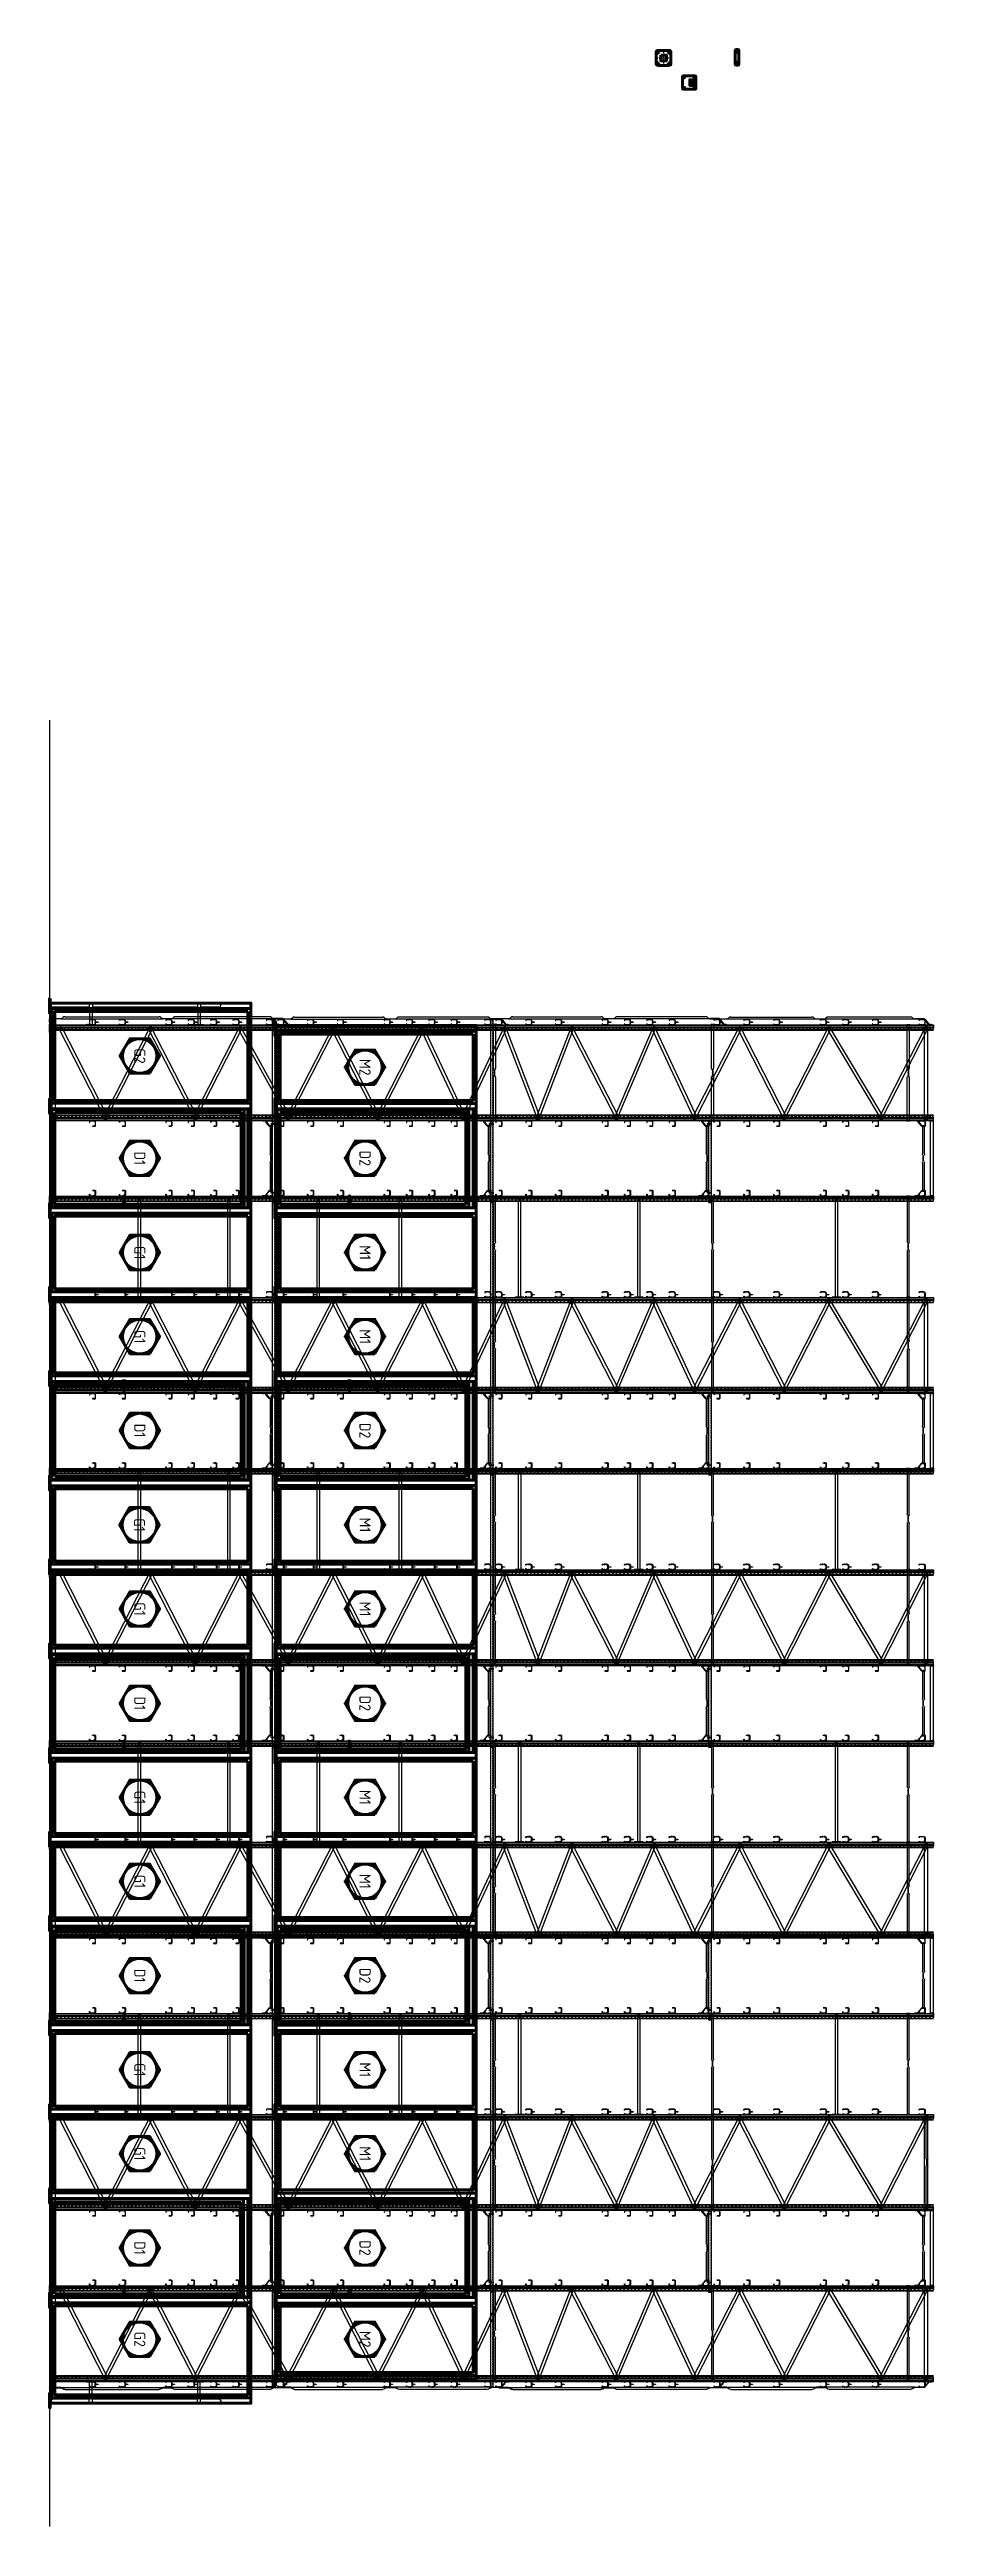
# Model space of a CAD drawing. Header units: millimetres. Extents: x -511490 to -68792, y -77452 to 318982.
# Drawn here: x -511490 to -499636, y -998 to 32217 of the extents above.
import ezdxf

# ---------------------------------------------------------------- set-up
doc = ezdxf.new("R2010")
doc.units = ezdxf.units.MM
for name, pattern in [('AM_ISO08W050', [18, 12, -1.5, 3, -1.5]), ('AM_ISO08W050x2', [9, 6, -0.75, 1.5, -0.75]), ('CENTER', [7, 4, -1, 1, -1]), ('P05529 MS Rack Elevation$0$HIDDEN', [0.375, 0.25, -0.125]), ('P05529 MS Rack Elevation$1$HIDDEN', [0.375, 0.25, -0.125])]:
    doc.linetypes.add(name, pattern=pattern)
for name, color, linetype, lineweight in [('Center', 7, 'AM_ISO08W050', 50), ('Dims', 7, 'Continuous', 50), ('Fencing', 62, 'Continuous', 60), ('Multishuttle Phantom', 8, 'Continuous', 25), ('P05529 MS Rack Elevation$0$BRACING', 8, 'Continuous', 25), ('P05529 MS Rack Elevation$0$SUPPORTS & BRACKETS', 8, 'Continuous', 25)]:
    doc.layers.add(name, color=color, linetype=linetype, lineweight=lineweight)
doc.layers.add('P05529 MS Rack Elevation$0$Racking', color=8, linetype='Continuous')
doc.layers.add('P05529 MS Rack Plan$0$Racking', color=30, linetype='Continuous')
doc.styles.get("Standard").update_dxf_attribs({"font": 'ISOCP.SHX'})

# ---------------------------------------------------------------- blocks, each defined once
blk = doc.blocks.new('Fence Ground Floor Maint End')
at = {"layer": 'Fencing'}
for p, q in [((-510495, 16840), (-510500, 16720)), ((-510485, 16840), (-510480, 16720)), ((-510495, 14228), (-510500, 14348)), ((-510485, 14228), (-510480, 14348)), ((-510495, 9523), (-510500, 9403)), ((-510485, 9523), (-510480, 9403)), ((-510495, 5879), (-510500, 5759)), ((-510485, 5879), (-510480, 5759)), ((-510495, 2212), (-510500, 2092)), ((-510485, 2212), (-510480, 2092))]:
    blk.add_line(p, q, dxfattribs=at)
for points in [[(-511482, 19493), (-511482, 19293), (-511490, 19293), (-511490, 19493)], [(-508790, 19356), (-508790, 18086), (-511460, 18086), (-511460, 19356)], [(-508830, 19316), (-508830, 18126), (-511420, 18126), (-511420, 19316)], [(-510147, 18490), (-510013, 18721), (-510147, 18951), (-510413, 18951), (-510547, 18721), (-510413, 18490)], [(-511482, 18148), (-511482, 17948), (-511490, 17948), (-511490, 18148)], [(-511460, 18001), (-511460, 16696), (-508880, 16696), (-508880, 18001)], [(-511420, 17961), (-511420, 16736), (-508920, 16736), (-508920, 17961)], [(-508790, 16696), (-508830, 16696), (-508830, 18001), (-508790, 18001)], [(-510147, 17118), (-510013, 17349), (-510147, 17580), (-510413, 17580), (-510547, 17349), (-510413, 17118)], [(-511482, 16748), (-511482, 16548), (-511490, 16548), (-511490, 16748)], [(-508790, 16611), (-508790, 15559), (-511460, 15559), (-511460, 16611)], [(-508830, 16571), (-508830, 15599), (-511420, 15599), (-511420, 16571)], [(-510147, 15854), (-510013, 16085), (-510147, 16316), (-510413, 16316), (-510547, 16085), (-510413, 15854)], [(-511482, 15622), (-511482, 15422), (-511490, 15422), (-511490, 15622)], [(-508790, 15484), (-508790, 14433), (-511460, 14433), (-511460, 15484)], [(-508830, 15444), (-508830, 14472), (-511420, 14472), (-511420, 15444)], [(-510147, 14727), (-510013, 14958), (-510147, 15189), (-510413, 15189), (-510547, 14958), (-510413, 14727)], [(-511482, 14495), (-511482, 14295), (-511490, 14295), (-511490, 14495)], [(-511460, 13043), (-511460, 14348), (-508880, 14348), (-508880, 13043)], [(-511420, 13083), (-511420, 14308), (-508920, 14308), (-508920, 13083)], [(-508790, 13043), (-508830, 13043), (-508830, 14348), (-508790, 14348)], [(-510147, 13467), (-510013, 13698), (-510147, 13929), (-510413, 13929), (-510547, 13698), (-510413, 13467)], [(-511482, 13095), (-511482, 12895), (-511490, 12895), (-511490, 13095)], [(-508790, 12957), (-508790, 11906), (-511460, 11906), (-511460, 12957)], [(-508830, 12917), (-508830, 11946), (-511420, 11946), (-511420, 12917)], [(-510151, 12202), (-510017, 12433), (-510151, 12664), (-510417, 12664), (-510551, 12433), (-510417, 12202)], [(-511482, 11969), (-511482, 11769), (-511490, 11769), (-511490, 11969)], [(-508790, 11831), (-508790, 10779), (-511460, 10779), (-511460, 11831)], [(-508830, 11791), (-508830, 10819), (-511420, 10819), (-511420, 11791)], [(-510147, 11075), (-510013, 11306), (-510147, 11537), (-510413, 11537), (-510547, 11306), (-510413, 11075)], [(-511482, 10842), (-511482, 10642), (-511490, 10642), (-511490, 10842)], [(-511460, 10695), (-511460, 9390), (-508880, 9390), (-508880, 10695)], [(-511420, 10655), (-511420, 9430), (-508920, 9430), (-508920, 10655)], [(-508790, 9390), (-508830, 9390), (-508830, 10695), (-508790, 10695)], [(-510147, 9809), (-510013, 10040), (-510147, 10271), (-510413, 10271), (-510547, 10040), (-510413, 9809)], [(-511482, 9442), (-511482, 9242), (-511490, 9242), (-511490, 9442)], [(-508790, 9304), (-508790, 8253), (-511460, 8253), (-511460, 9304)], [(-508830, 9264), (-508830, 8293), (-511420, 8293), (-511420, 9264)], [(-510147, 8548), (-510013, 8779), (-510147, 9010), (-510413, 9010), (-510547, 8779), (-510413, 8548)], [(-511482, 8316), (-511482, 8116), (-511490, 8116), (-511490, 8316)], [(-508790, 8178), (-508790, 7126), (-511460, 7126), (-511460, 8178)], [(-508830, 8138), (-508830, 7166), (-511420, 7166), (-511420, 8138)], [(-510147, 7422), (-510013, 7653), (-510147, 7884), (-510413, 7884), (-510547, 7653), (-510413, 7422)], [(-511482, 7189), (-511482, 6989), (-511490, 6989), (-511490, 7189)], [(-511460, 7042), (-511460, 5737), (-508880, 5737), (-508880, 7042)], [(-511420, 7002), (-511420, 5777), (-508920, 5777), (-508920, 7002)], [(-508790, 5737), (-508830, 5737), (-508830, 7042), (-508790, 7042)], [(-510147, 6157), (-510013, 6388), (-510147, 6619), (-510413, 6619), (-510547, 6388), (-510413, 6157)], [(-511482, 5789), (-511482, 5589), (-511490, 5589), (-511490, 5789)], [(-508790, 5652), (-508790, 4600), (-511460, 4600), (-511460, 5652)], [(-508830, 5612), (-508830, 4640), (-511420, 4640), (-511420, 5612)], [(-510147, 4895), (-510013, 5126), (-510147, 5357), (-510413, 5357), (-510547, 5126), (-510413, 4895)], [(-511482, 4663), (-511482, 4463), (-511490, 4463), (-511490, 4663)], [(-508790, 4525), (-508790, 3474), (-511460, 3474), (-511460, 4525)], [(-508830, 4485), (-508830, 3513), (-511420, 3513), (-511420, 4485)], [(-510147, 3769), (-510013, 4000), (-510147, 4231), (-510413, 4231), (-510547, 4000), (-510413, 3769)], [(-511482, 3536), (-511482, 3336), (-511490, 3336), (-511490, 3536)], [(-511460, 2084), (-511460, 3390), (-508890, 3390), (-508890, 2084)], [(-511420, 2124), (-511420, 3348), (-508930, 3348), (-508930, 2124)], [(-508790, 2084), (-508830, 2084), (-508830, 3390), (-508790, 3390)], [(-510147, 2506), (-510013, 2737), (-510147, 2968), (-510414, 2968), (-510547, 2737), (-510414, 2506)], [(-511482, 2136), (-511482, 1936), (-511490, 1936), (-511490, 2136)], [(-508790, 1999), (-508790, 729), (-511460, 729), (-511460, 1999)], [(-508830, 1959), (-508830, 769), (-511420, 769), (-511420, 1959)], [(-510147, 1282), (-510013, 1513), (-510147, 1744), (-510413, 1744), (-510547, 1513), (-510413, 1282)], [(-511482, 791), (-511482, 591), (-511490, 591), (-511490, 791)]]:
    blk.add_lwpolyline(points, close=True, dxfattribs=at)
for points in [[(-511482, 19356), (-508790, 19356), (-508790, 19431), (-511482, 19431)], [(-511482, 18011), (-508790, 18011), (-508790, 18086), (-511482, 18086)], [(-511482, 16611), (-508790, 16611), (-508790, 16686), (-511482, 16686)], [(-510481, 16735), (-510470, 16735), (-510470, 16705), (-510510, 16705), (-510510, 16735), (-510499, 16735)], [(-511482, 15484), (-508790, 15484), (-508790, 15559), (-511482, 15559)], [(-511482, 14358), (-508790, 14358), (-508790, 14433), (-511482, 14433)], [(-510481, 14333), (-510470, 14333), (-510470, 14363), (-510510, 14363), (-510510, 14333), (-510499, 14333)], [(-511482, 12957), (-508790, 12957), (-508790, 13033), (-511482, 13033)], [(-511482, 11831), (-508790, 11831), (-508790, 11906), (-511482, 11906)], [(-511482, 10705), (-508790, 10705), (-508790, 10779), (-511482, 10779)], [(-511482, 9304), (-508790, 9304), (-508790, 9380), (-511482, 9380)], [(-510481, 9418), (-510470, 9418), (-510470, 9388), (-510510, 9388), (-510510, 9418), (-510499, 9418)], [(-511482, 8178), (-508790, 8178), (-508790, 8253), (-511482, 8253)], [(-511482, 7052), (-508790, 7052), (-508790, 7126), (-511482, 7126)], [(-511482, 5652), (-508790, 5652), (-508790, 5727), (-511482, 5727)], [(-510481, 5774), (-510470, 5774), (-510470, 5744), (-510510, 5744), (-510510, 5774), (-510499, 5774)], [(-511482, 4525), (-508790, 4525), (-508790, 4600), (-511482, 4600)], [(-511482, 3399), (-508790, 3399), (-508790, 3474), (-511482, 3474)], [(-511482, 1999), (-508790, 1999), (-508790, 2074), (-511482, 2074)], [(-510481, 2107), (-510470, 2107), (-510470, 2077), (-510510, 2077), (-510510, 2107), (-510499, 2107)], [(-511482, 654), (-508790, 654), (-508790, 729), (-511482, 729)]]:
    blk.add_lwpolyline(points, dxfattribs=at)
for centre in [(-510280, 18721), (-510280, 17349), (-510280, 16085), (-510280, 14958), (-510280, 13698), (-510284, 12433), (-510280, 11306), (-510280, 10040), (-510280, 8779), (-510280, 7653), (-510280, 6388), (-510280, 5126), (-510280, 4000), (-510280, 2737), (-510280, 1513)]:
    blk.add_circle(centre, 231, dxfattribs=at)
for centre, radius, start, end in [((-510490, 16720), 10, 177.612, 2.388), ((-510490, 16840), 5, 2.388, 177.612), ((-510490, 14348), 10, 357.612, 182.388), ((-510490, 14228), 5, 182.388, 357.612), ((-510490, 9403), 10, 177.612, 2.388), ((-510490, 9530), 5, 2.388, 177.612), ((-510490, 5759), 10, 177.612, 2.388), ((-510490, 5879), 5, 2.388, 177.612), ((-510490, 2092), 10, 177.612, 2.388), ((-510490, 2205), 5, 2.388, 177.612)]:
    blk.add_arc(centre, radius, start, end, dxfattribs=at)
at = {"layer": 'Fencing', "char_height": 150, "attachment_point": 5, "rotation": 270}
for s, insert in [('G2', (-510280, 18721)), ('D1', (-510280, 17349)), ('G1', (-510280, 16085)), ('G1', (-510280, 14958)), ('D{\\Fisocp|c129;1}', (-510280, 13698)), ('G1', (-510284, 12433)), ('G1', (-510280, 11306)), ('D1', (-510280, 10040)), ('G1', (-510280, 8779)), ('G1', (-510280, 7653)), ('D{\\Fisocp|c129;1}', (-510280, 6388)), ('G1', (-510280, 5126)), ('G1', (-510280, 4000)), ('D1', (-510280, 2737)), ('G2', (-510280, 1513))]:
    blk.add_mtext_dynamic_manual_height_columns(s, width=413.26, gutter_width=12.5, heights=[0], dxfattribs=dict(at, insert=insert))
blk = doc.blocks.new('MAINTENANCE_FENCE_ELEV')
at = {"layer": 'Fencing'}
for p, q in [((975, 6798), (970, 6678)), ((985, 6798), (990, 6678)), ((975, 4186), (970, 4306)), ((985, 4186), (990, 4306)), ((975, -519), (970, -639)), ((985, -519), (990, -639)), ((975, -4163), (970, -4283)), ((985, -4163), (990, -4283)), ((975, -7830), (970, -7950)), ((985, -7830), (990, -7950))]:
    blk.add_line(p, q, dxfattribs=at)
for points in [[(-12, 9151), (-12, 8951), (-20, 8951), (-20, 9151)], [(2680, 9013), (2680, 8043), (10, 8043), (10, 9013)], [(2640, 8973), (2640, 8083), (50, 8083), (50, 8973)], [(1323, 8298), (1457, 8528), (1323, 8759), (1057, 8759), (923, 8528), (1057, 8298)], [(-12, 8106), (-12, 7906), (-20, 7906), (-20, 8106)], [(10, 7958), (10, 6653), (2580, 6653), (2580, 7958)], [(50, 7918), (50, 6693), (2540, 6693), (2540, 7918)], [(2680, 6653), (2640, 6653), (2640, 7958), (2680, 7958)], [(1323, 7076), (1457, 7307), (1323, 7538), (1057, 7538), (923, 7307), (1057, 7076)], [(-12, 6706), (-12, 6506), (-20, 6506), (-20, 6706)], [(2680, 6568), (2680, 5517), (10, 5517), (10, 6568)], [(2640, 6528), (2640, 5557), (50, 5557), (50, 6528)], [(1323, 5812), (1457, 6043), (1323, 6274), (1057, 6274), (923, 6043), (1057, 5812)], [(-12, 5580), (-12, 5380), (-20, 5380), (-20, 5580)], [(2680, 5442), (2680, 4390), (10, 4390), (10, 5442)], [(2640, 5402), (2640, 4430), (50, 4430), (50, 5402)], [(1323, 4685), (1457, 4916), (1323, 5147), (1057, 5147), (923, 4916), (1057, 4685)], [(-12, 4453), (-12, 4253), (-20, 4253), (-20, 4453)], [(10, 3000), (10, 4306), (2580, 4306), (2580, 3000)], [(50, 3040), (50, 4266), (2540, 4266), (2540, 3040)], [(2680, 3000), (2640, 3000), (2640, 4306), (2680, 4306)], [(1323, 3425), (1457, 3656), (1323, 3887), (1057, 3887), (923, 3656), (1057, 3425)], [(-12, 3053), (-12, 2853), (-20, 2853), (-20, 3053)], [(2680, 2917), (2680, 1864), (10, 1864), (10, 2917)], [(2640, 2877), (2640, 1904), (50, 1904), (50, 2877)], [(1323, 2160), (1457, 2391), (1323, 2622), (1057, 2622), (923, 2391), (1057, 2160)], [(-12, 1926), (-12, 1726), (-20, 1726), (-20, 1926)], [(2680, 1789), (2680, 739), (10, 739), (10, 1789)], [(2640, 1749), (2640, 779), (50, 779), (50, 1749)], [(1323, 1033), (1457, 1264), (1323, 1495), (1057, 1495), (923, 1264), (1057, 1033)], [(-12, 800), (-12, 600), (-20, 600), (-20, 800)], [(10, 652), (10, -653), (2580, -653), (2580, 652)], [(50, 612), (50, -613), (2540, -613), (2540, 612)], [(2680, -653), (2640, -653), (2640, 652), (2680, 652)], [(1323, -233), (1457, -2), (1323, 229), (1057, 229), (923, -2), (1057, -233)], [(-12, -600), (-12, -800), (-20, -800), (-20, -600)], [(2680, -738), (2680, -1789), (10, -1789), (10, -738)], [(2640, -778), (2640, -1749), (50, -1749), (50, -778)], [(1323, -1494), (1457, -1263), (1323, -1032), (1057, -1032), (923, -1263), (1057, -1494)], [(-12, -1727), (-12, -1927), (-20, -1927), (-20, -1727)], [(2681, -1864), (2680, -2914), (10, -2914), (10, -1864)], [(2641, -1904), (2640, -2874), (50, -2874), (50, -1904)], [(1323, -2620), (1457, -2389), (1323, -2158), (1057, -2158), (923, -2389), (1057, -2620)], [(-12, -2853), (-12, -3053), (-20, -3053), (-20, -2853)], [(10, -3001), (10, -4306), (2580, -4306), (2580, -3001)], [(50, -3041), (50, -4266), (2540, -4266), (2540, -3041)], [(2680, -4306), (2640, -4306), (2640, -3001), (2680, -3001)], [(1323, -3885), (1457, -3654), (1323, -3423), (1057, -3423), (923, -3654), (1057, -3885)], [(-12, -4253), (-12, -4453), (-20, -4453), (-20, -4253)], [(2680, -4389), (2680, -5442), (10, -5442), (10, -4389)], [(2640, -4429), (2640, -5402), (50, -5402), (50, -4429)], [(1323, -5147), (1457, -4916), (1323, -4685), (1057, -4685), (923, -4916), (1057, -5147)], [(-12, -5379), (-12, -5579), (-20, -5579), (-20, -5379)], [(2680, -5517), (2680, -6569), (10, -6569), (10, -5517)], [(2640, -5557), (2640, -6527), (50, -6527), (50, -5557)], [(1323, -6273), (1457, -6042), (1323, -5811), (1057, -5811), (923, -6042), (1057, -6273)], [(-12, -6506), (-12, -6706), (-20, -6706), (-20, -6506)], [(10, -7958), (10, -6654), (2580, -6654), (2580, -7958)], [(50, -7918), (50, -6694), (2540, -6694), (2540, -7918)], [(2680, -7958), (2640, -7958), (2640, -6654), (2680, -6654)], [(1323, -7536), (1457, -7305), (1323, -7074), (1056, -7074), (923, -7305), (1056, -7536)], [(-12, -7906), (-12, -8106), (-20, -8106), (-20, -7906)], [(2680, -8044), (2680, -9014), (10, -9014), (10, -8044)], [(2640, -8084), (2640, -8974), (50, -8974), (50, -8084)], [(1323, -8760), (1457, -8529), (1323, -8298), (1057, -8298), (923, -8529), (1057, -8760)], [(-12, -8951), (-12, -9151), (-20, -9151), (-20, -8951)]]:
    blk.add_lwpolyline(points, close=True, dxfattribs=at)
for points in [[(-12, 9013), (2680, 9013), (2680, 9088), (-12, 9088)], [(-12, 7968), (2680, 7968), (2680, 8043), (-12, 8043)], [(-12, 6568), (2680, 6568), (2680, 6643), (-12, 6643)], [(989, 6693), (1000, 6693), (1000, 6663), (960, 6663), (960, 6693), (971, 6693)], [(-12, 5442), (2680, 5442), (2680, 5517), (-12, 5517)], [(-12, 4316), (2680, 4316), (2680, 4390), (-12, 4390)], [(989, 4291), (1000, 4291), (1000, 4321), (960, 4321), (960, 4291), (971, 4291)], [(-12, 2916), (2680, 2916), (2680, 2990), (-12, 2990)], [(-12, 1789), (2680, 1789), (2680, 1864), (-12, 1864)], [(-12, 662), (2680, 662), (2680, 737), (-12, 737)], [(-12, -738), (2680, -738), (2680, -663), (-12, -663)], [(989, -624), (1000, -624), (1000, -654), (960, -654), (960, -624), (971, -624)], [(-12, -1864), (2680, -1864), (2680, -1789), (-12, -1789)], [(-12, -2991), (2680, -2991), (2680, -2916), (-12, -2916)], [(-12, -4391), (2680, -4391), (2680, -4316), (-12, -4316)], [(989, -4268), (1000, -4268), (1000, -4298), (960, -4298), (960, -4268), (971, -4268)], [(-12, -5517), (2680, -5517), (2680, -5442), (-12, -5442)], [(-12, -6643), (2680, -6643), (2680, -6569), (-12, -6569)], [(-12, -8044), (2680, -8044), (2680, -7968), (-12, -7968)], [(989, -7935), (1000, -7935), (1000, -7965), (960, -7965), (960, -7935), (971, -7935)], [(-12, -9089), (2680, -9089), (2680, -9014), (-12, -9014)]]:
    blk.add_lwpolyline(points, dxfattribs=at)
for centre in [(1190, 8528), (1190, 7307), (1190, 6043), (1190, 4916), (1190, 3656), (1190, 2391), (1190, 1264), (1190, -2), (1190, -1263), (1190, -2389), (1190, -3654), (1190, -4916), (1190, -6042), (1190, -7305), (1190, -8529)]:
    blk.add_circle(centre, 231, dxfattribs=at)
for centre, radius, start, end in [((980, 6678), 10, 177.612, 2.388), ((980, 6798), 5, 2.388, 177.612), ((980, 4306), 10, 357.612, 182.388), ((980, 4186), 5, 182.388, 357.612), ((980, -639), 10, 177.612, 2.388), ((980, -512), 5, 2.388, 177.612), ((980, -4283), 10, 177.612, 2.388), ((980, -4163), 5, 2.388, 177.612), ((980, -7950), 10, 177.612, 2.388), ((980, -7837), 5, 2.388, 177.612)]:
    blk.add_arc(centre, radius, start, end, dxfattribs=at)
at = {"layer": 'Fencing', "char_height": 150, "attachment_point": 5, "rotation": 270}
for s, insert in [('M2', (1190, 8528)), ('D2', (1190, 7307)), ('M1', (1190, 6043)), ('M1', (1190, 4916)), ('D2', (1190, 3656)), ('M1', (1190, 2391)), ('M1', (1190, 1264)), ('D2', (1190, -2)), ('M1', (1190, -1263)), ('M1', (1190, -2389)), ('D2', (1190, -3654)), ('M1', (1190, -4916)), ('M1', (1190, -6042)), ('D2', (1190, -7305)), ('M2', (1190, -8529))]:
    blk.add_mtext_dynamic_manual_height_columns(s, width=413.26, gutter_width=12.5, heights=[0], dxfattribs=dict(at, insert=insert))
blk = doc.blocks.new('*U48')
blk.add_lwpolyline([(104, 4, -0.414214), (96, -4), (-1, -4, -0.513809), (-9, 7), (-4, 20, 0.082118), (-4, 22), (-4, 56), (0, 56), (0, 22, -0.082118), (0, 19), (-5, 5, 0.513809), (-1, 0), (0, 0), (96, 0, 0.414214), (100, 4), (100, 26), (104, 26)], format="xyb", close=True)
for points in [[(-4, 44), (0, 44), (0, 32), (-4, 32)], [(16, 0), (34, 0), (34, -4), (16, -4)]]:
    blk.add_lwpolyline(points, close=True)
blk = doc.blocks.new('*U55')
blk.add_lwpolyline([(-35, 20), (1208, 20), (1208, -20), (-35, -20)], close=True)
for centre in [(0, 0), (1173, 0)]:
    blk.add_circle(centre, 5.5)
blk = doc.blocks.new('*U59')
for p, q in [((0, 11850), (49.8, 11850)), ((0, 11800), (0, 11850)), ((0, 11750), (0, 11800)), ((0, 11700), (0, 11750)), ((0, 11650), (0, 11700)), ((0, 11600), (0, 11650)), ((8.4, 11850), (8.4, 11800)), ((8.4, 11800), (8.4, 11750)), ((8.4, 11750), (8.4, 11700)), ((8.4, 11700), (8.4, 11650)), ((8.4, 11650), (8.4, 11600)), ((28.65, 11850), (28.65, 11800)), ((28.65, 11800), (28.65, 11750)), ((28.65, 11750), (28.65, 11700)), ((28.65, 11700), (28.65, 11650)), ((28.65, 11650), (28.65, 11600)), ((43.13, 11850), (43.13, 11800)), ((43.13, 11800), (43.13, 11750)), ((43.13, 11750), (43.13, 11700)), ((43.13, 11700), (43.13, 11650)), ((43.13, 11650), (43.13, 11600)), ((67.1, 11850), (67.1, 11800)), ((67.1, 11800), (67.1, 11750)), ((67.1, 11750), (67.1, 11700)), ((67.1, 11700), (67.1, 11650)), ((67.1, 11650), (67.1, 11600)), ((72.1, 11850), (72.1, 11800)), ((72.1, 11800), (72.1, 11750)), ((72.1, 11750), (72.1, 11700)), ((72.1, 11700), (72.1, 11650)), ((72.1, 11650), (72.1, 11600)), ((74.5, 11850), (74.5, 11800)), ((74.5, 11800), (74.5, 11750)), ((74.5, 11750), (74.5, 11700)), ((74.5, 11700), (74.5, 11650)), ((74.5, 11650), (74.5, 11600)), ((0, 11550), (0, 11600)), ((0, 11500), (0, 11550)), ((0, 11450), (0, 11500)), ((0, 11400), (0, 11450)), ((0, 11350), (0, 11400)), ((0, 11300), (0, 11350)), ((0, 11250), (0, 11300)), ((8.4, 11600), (8.4, 11550)), ((8.4, 11550), (8.4, 11500)), ((8.4, 11500), (8.4, 11450)), ((8.4, 11450), (8.4, 11400)), ((8.4, 11400), (8.4, 11350)), ((8.4, 11350), (8.4, 11300)), ((8.4, 11300), (8.4, 11250)), ((28.65, 11600), (28.65, 11550)), ((28.65, 11550), (28.65, 11500)), ((28.65, 11500), (28.65, 11450)), ((28.65, 11450), (28.65, 11400)), ((28.65, 11400), (28.65, 11350)), ((28.65, 11350), (28.65, 11300)), ((28.65, 11300), (28.65, 11250)), ((43.13, 11600), (43.13, 11550)), ((43.13, 11550), (43.13, 11500)), ((43.13, 11500), (43.13, 11450)), ((43.13, 11450), (43.13, 11400)), ((43.13, 11400), (43.13, 11350)), ((43.13, 11350), (43.13, 11300)), ((43.13, 11300), (43.13, 11250)), ((67.1, 11600), (67.1, 11550)), ((67.1, 11550), (67.1, 11500)), ((67.1, 11500), (67.1, 11450)), ((67.1, 11450), (67.1, 11400)), ((67.1, 11400), (67.1, 11350)), ((67.1, 11350), (67.1, 11300)), ((67.1, 11300), (67.1, 11250)), ((72.1, 11600), (72.1, 11550)), ((72.1, 11550), (72.1, 11500)), ((72.1, 11500), (72.1, 11450)), ((72.1, 11450), (72.1, 11400)), ((72.1, 11400), (72.1, 11350)), ((72.1, 11350), (72.1, 11300)), ((72.1, 11300), (72.1, 11250)), ((74.5, 11600), (74.5, 11550)), ((74.5, 11550), (74.5, 11500)), ((74.5, 11500), (74.5, 11450)), ((74.5, 11450), (74.5, 11400)), ((74.5, 11400), (74.5, 11350)), ((74.5, 11350), (74.5, 11300)), ((74.5, 11300), (74.5, 11250)), ((0, 11200), (0, 11250)), ((0, 11150), (0, 11200)), ((0, 11100), (0, 11150)), ((0, 11050), (0, 11100)), ((0, 11000), (0, 11050)), ((0, 10950), (0, 11000)), ((8.4, 11250), (8.4, 11200)), ((8.4, 11200), (8.4, 11150)), ((8.4, 11150), (8.4, 11100)), ((8.4, 11100), (8.4, 11050)), ((8.4, 11050), (8.4, 11000)), ((8.4, 11000), (8.4, 10950)), ((28.65, 11250), (28.65, 11200)), ((28.65, 11200), (28.65, 11150)), ((28.65, 11150), (28.65, 11100)), ((28.65, 11100), (28.65, 11050)), ((28.65, 11050), (28.65, 11000)), ((28.65, 11000), (28.65, 10950)), ((43.13, 11250), (43.13, 11200)), ((43.13, 11200), (43.13, 11150)), ((43.13, 11150), (43.13, 11100)), ((43.13, 11100), (43.13, 11050)), ((43.13, 11050), (43.13, 11000)), ((43.13, 11000), (43.13, 10950)), ((67.1, 11250), (67.1, 11200)), ((67.1, 11200), (67.1, 11150)), ((67.1, 11150), (67.1, 11100)), ((67.1, 11100), (67.1, 11050)), ((67.1, 11050), (67.1, 11000)), ((67.1, 11000), (67.1, 10950)), ((72.1, 11250), (72.1, 11200)), ((72.1, 11200), (72.1, 11150)), ((72.1, 11150), (72.1, 11100)), ((72.1, 11100), (72.1, 11050)), ((72.1, 11050), (72.1, 11000)), ((72.1, 11000), (72.1, 10950)), ((74.5, 11250), (74.5, 11200)), ((74.5, 11200), (74.5, 11150)), ((74.5, 11150), (74.5, 11100)), ((74.5, 11100), (74.5, 11050)), ((74.5, 11050), (74.5, 11000)), ((74.5, 11000), (74.5, 10950)), ((0, 10900), (0, 10950)), ((0, 10850), (0, 10900)), ((0, 10800), (0, 10850)), ((0, 10750), (0, 10800)), ((0, 10700), (0, 10750)), ((0, 10650), (0, 10700)), ((0, 10600), (0, 10650)), ((8.4, 10950), (8.4, 10900)), ((8.4, 10900), (8.4, 10850)), ((8.4, 10850), (8.4, 10800)), ((8.4, 10800), (8.4, 10750)), ((8.4, 10750), (8.4, 10700)), ((8.4, 10700), (8.4, 10650)), ((8.4, 10650), (8.4, 10600)), ((28.65, 10950), (28.65, 10900)), ((28.65, 10900), (28.65, 10850)), ((28.65, 10850), (28.65, 10800)), ((28.65, 10800), (28.65, 10750)), ((28.65, 10750), (28.65, 10700)), ((28.65, 10700), (28.65, 10650)), ((28.65, 10650), (28.65, 10600)), ((43.13, 10950), (43.13, 10900)), ((43.13, 10900), (43.13, 10850)), ((43.13, 10850), (43.13, 10800)), ((43.13, 10800), (43.13, 10750)), ((43.13, 10750), (43.13, 10700)), ((43.13, 10700), (43.13, 10650)), ((43.13, 10650), (43.13, 10600)), ((67.1, 10950), (67.1, 10900)), ((67.1, 10900), (67.1, 10850)), ((67.1, 10850), (67.1, 10800)), ((67.1, 10800), (67.1, 10750)), ((67.1, 10750), (67.1, 10700)), ((67.1, 10700), (67.1, 10650)), ((67.1, 10650), (67.1, 10600)), ((72.1, 10950), (72.1, 10900)), ((72.1, 10900), (72.1, 10850)), ((72.1, 10850), (72.1, 10800)), ((72.1, 10800), (72.1, 10750)), ((72.1, 10750), (72.1, 10700)), ((72.1, 10700), (72.1, 10650)), ((72.1, 10650), (72.1, 10600)), ((74.5, 10950), (74.5, 10900)), ((74.5, 10900), (74.5, 10850)), ((74.5, 10850), (74.5, 10800)), ((74.5, 10800), (74.5, 10750)), ((74.5, 10750), (74.5, 10700)), ((74.5, 10700), (74.5, 10650)), ((74.5, 10650), (74.5, 10600)), ((0, 10550), (0, 10600)), ((0, 10500), (0, 10550)), ((0, 10450), (0, 10500)), ((0, 10400), (0, 10450)), ((0, 10350), (0, 10400)), ((0, 10300), (0, 10350)), ((0, 10250), (0, 10300)), ((8.4, 10600), (8.4, 10550)), ((8.4, 10550), (8.4, 10500)), ((8.4, 10500), (8.4, 10450)), ((8.4, 10450), (8.4, 10400)), ((8.4, 10400), (8.4, 10350)), ((8.4, 10350), (8.4, 10300)), ((8.4, 10300), (8.4, 10250)), ((28.65, 10600), (28.65, 10550)), ((28.65, 10550), (28.65, 10500)), ((28.65, 10500), (28.65, 10450)), ((28.65, 10450), (28.65, 10400)), ((28.65, 10400), (28.65, 10350)), ((28.65, 10350), (28.65, 10300)), ((28.65, 10300), (28.65, 10250)), ((43.13, 10600), (43.13, 10550)), ((43.13, 10550), (43.13, 10500)), ((43.13, 10500), (43.13, 10450)), ((43.13, 10450), (43.13, 10400)), ((43.13, 10400), (43.13, 10350)), ((43.13, 10350), (43.13, 10300)), ((43.13, 10300), (43.13, 10250)), ((67.1, 10600), (67.1, 10550)), ((67.1, 10550), (67.1, 10500)), ((67.1, 10500), (67.1, 10450)), ((67.1, 10450), (67.1, 10400)), ((67.1, 10400), (67.1, 10350)), ((67.1, 10350), (67.1, 10300)), ((67.1, 10300), (67.1, 10250)), ((72.1, 10600), (72.1, 10550)), ((72.1, 10550), (72.1, 10500)), ((72.1, 10500), (72.1, 10450)), ((72.1, 10450), (72.1, 10400)), ((72.1, 10400), (72.1, 10350)), ((72.1, 10350), (72.1, 10300)), ((72.1, 10300), (72.1, 10250)), ((74.5, 10600), (74.5, 10550)), ((74.5, 10550), (74.5, 10500)), ((74.5, 10500), (74.5, 10450)), ((74.5, 10450), (74.5, 10400)), ((74.5, 10400), (74.5, 10350)), ((74.5, 10350), (74.5, 10300)), ((74.5, 10300), (74.5, 10250)), ((0, 10200), (0, 10250)), ((0, 10150), (0, 10200)), ((0, 10100), (0, 10150)), ((0, 10050), (0, 10100)), ((0, 10000), (0, 10050)), ((0, 9950), (0, 10000)), ((8.4, 10250), (8.4, 10200)), ((8.4, 10200), (8.4, 10150)), ((8.4, 10150), (8.4, 10100)), ((8.4, 10100), (8.4, 10050)), ((8.4, 10050), (8.4, 10000)), ((8.4, 10000), (8.4, 9950)), ((28.65, 10250), (28.65, 10200)), ((28.65, 10200), (28.65, 10150)), ((28.65, 10150), (28.65, 10100)), ((28.65, 10100), (28.65, 10050)), ((28.65, 10050), (28.65, 10000)), ((28.65, 10000), (28.65, 9950)), ((43.13, 10250), (43.13, 10200)), ((43.13, 10200), (43.13, 10150)), ((43.13, 10150), (43.13, 10100)), ((43.13, 10100), (43.13, 10050)), ((43.13, 10050), (43.13, 10000)), ((43.13, 10000), (43.13, 9950)), ((67.1, 10250), (67.1, 10200)), ((67.1, 10200), (67.1, 10150)), ((67.1, 10150), (67.1, 10100)), ((67.1, 10100), (67.1, 10050)), ((67.1, 10050), (67.1, 10000)), ((67.1, 10000), (67.1, 9950)), ((72.1, 10250), (72.1, 10200)), ((72.1, 10200), (72.1, 10150)), ((72.1, 10150), (72.1, 10100)), ((72.1, 10100), (72.1, 10050)), ((72.1, 10050), (72.1, 10000)), ((72.1, 10000), (72.1, 9950)), ((74.5, 10250), (74.5, 10200)), ((74.5, 10200), (74.5, 10150)), ((74.5, 10150), (74.5, 10100)), ((74.5, 10100), (74.5, 10050)), ((74.5, 10050), (74.5, 10000)), ((74.5, 10000), (74.5, 9950)), ((0, 9900), (0, 9950)), ((0, 9850), (0, 9900)), ((0, 9800), (0, 9850)), ((0, 9750), (0, 9800)), ((0, 9700), (0, 9750)), ((0, 9650), (0, 9700)), ((0, 9600), (0, 9650)), ((8.4, 9950), (8.4, 9900)), ((8.4, 9900), (8.4, 9850)), ((8.4, 9850), (8.4, 9800)), ((8.4, 9800), (8.4, 9750)), ((8.4, 9750), (8.4, 9700)), ((8.4, 9700), (8.4, 9650)), ((8.4, 9650), (8.4, 9600)), ((28.65, 9950), (28.65, 9900)), ((28.65, 9900), (28.65, 9850)), ((28.65, 9850), (28.65, 9800)), ((28.65, 9800), (28.65, 9750)), ((28.65, 9750), (28.65, 9700)), ((28.65, 9700), (28.65, 9650)), ((28.65, 9650), (28.65, 9600)), ((43.13, 9950), (43.13, 9900)), ((43.13, 9900), (43.13, 9850)), ((43.13, 9850), (43.13, 9800)), ((43.13, 9800), (43.13, 9750)), ((43.13, 9750), (43.13, 9700)), ((43.13, 9700), (43.13, 9650)), ((43.13, 9650), (43.13, 9600)), ((60.2, 9900), (74.5, 9900)), ((67.1, 9950), (67.1, 9900)), ((67.1, 9900), (67.1, 9850)), ((67.1, 9850), (67.1, 9800)), ((67.1, 9800), (67.1, 9750)), ((67.1, 9750), (67.1, 9700)), ((67.1, 9700), (67.1, 9650)), ((67.1, 9650), (67.1, 9600)), ((72.1, 9950), (72.1, 9900)), ((72.1, 9900), (72.1, 9850)), ((72.1, 9850), (72.1, 9800)), ((72.1, 9800), (72.1, 9750)), ((72.1, 9750), (72.1, 9700)), ((72.1, 9700), (72.1, 9650)), ((72.1, 9650), (72.1, 9600)), ((74.5, 9950), (74.5, 9900)), ((74.5, 9900), (74.5, 9850)), ((74.5, 9850), (74.5, 9800)), ((74.5, 9800), (74.5, 9750)), ((74.5, 9750), (74.5, 9700)), ((74.5, 9700), (74.5, 9650)), ((74.5, 9650), (74.5, 9600)), ((0, 9550), (0, 9600)), ((0, 9500), (0, 9550)), ((0, 9450), (0, 9500)), ((0, 9400), (0, 9450)), ((0, 9350), (0, 9400)), ((0, 9300), (0, 9350)), ((8.4, 9600), (8.4, 9550)), ((8.4, 9550), (8.4, 9500)), ((8.4, 9500), (8.4, 9450)), ((8.4, 9450), (8.4, 9400)), ((8.4, 9400), (8.4, 9350)), ((8.4, 9350), (8.4, 9300)), ((28.65, 9600), (28.65, 9550)), ((28.65, 9550), (28.65, 9500)), ((28.65, 9500), (28.65, 9450)), ((28.65, 9450), (28.65, 9400)), ((28.65, 9400), (28.65, 9350)), ((28.65, 9350), (28.65, 9300)), ((43.13, 9600), (43.13, 9550)), ((43.13, 9550), (43.13, 9500)), ((43.13, 9500), (43.13, 9450)), ((43.13, 9450), (43.13, 9400)), ((43.13, 9400), (43.13, 9350)), ((43.13, 9350), (43.13, 9300)), ((67.1, 9600), (67.1, 9550)), ((67.1, 9550), (67.1, 9500)), ((67.1, 9500), (67.1, 9450)), ((67.1, 9450), (67.1, 9400)), ((67.1, 9400), (67.1, 9350)), ((67.1, 9350), (67.1, 9300)), ((72.1, 9600), (72.1, 9550)), ((72.1, 9550), (72.1, 9500)), ((72.1, 9500), (72.1, 9450)), ((72.1, 9450), (72.1, 9400)), ((72.1, 9400), (72.1, 9350)), ((72.1, 9350), (72.1, 9300)), ((74.5, 9600), (74.5, 9550)), ((74.5, 9550), (74.5, 9500)), ((74.5, 9500), (74.5, 9450)), ((74.5, 9450), (74.5, 9400)), ((74.5, 9400), (74.5, 9350)), ((74.5, 9350), (74.5, 9300)), ((0, 9250), (0, 9300)), ((0, 9200), (0, 9250)), ((0, 9150), (0, 9200)), ((0, 9100), (0, 9150)), ((0, 9050), (0, 9100)), ((0, 9000), (0, 9050)), ((0, 8950), (0, 9000)), ((8.4, 9300), (8.4, 9250)), ((8.4, 9250), (8.4, 9200)), ((8.4, 9200), (8.4, 9150)), ((8.4, 9150), (8.4, 9100)), ((8.4, 9100), (8.4, 9050)), ((8.4, 9050), (8.4, 9000)), ((8.4, 9000), (8.4, 8950)), ((28.65, 9300), (28.65, 9250)), ((28.65, 9250), (28.65, 9200)), ((28.65, 9200), (28.65, 9150)), ((28.65, 9150), (28.65, 9100)), ((28.65, 9100), (28.65, 9050)), ((28.65, 9050), (28.65, 9000)), ((28.65, 9000), (28.65, 8950)), ((43.13, 9300), (43.13, 9250)), ((43.13, 9250), (43.13, 9200)), ((43.13, 9200), (43.13, 9150)), ((43.13, 9150), (43.13, 9100)), ((43.13, 9100), (43.13, 9050)), ((43.13, 9050), (43.13, 9000)), ((43.13, 9000), (43.13, 8950)), ((67.1, 9300), (67.1, 9250)), ((67.1, 9250), (67.1, 9200)), ((67.1, 9200), (67.1, 9150)), ((67.1, 9150), (67.1, 9100)), ((67.1, 9100), (67.1, 9050)), ((67.1, 9050), (67.1, 9000)), ((67.1, 9000), (67.1, 8950)), ((72.1, 9300), (72.1, 9250)), ((72.1, 9250), (72.1, 9200)), ((72.1, 9200), (72.1, 9150)), ((72.1, 9150), (72.1, 9100)), ((72.1, 9100), (72.1, 9050)), ((72.1, 9050), (72.1, 9000)), ((72.1, 9000), (72.1, 8950)), ((74.5, 9300), (74.5, 9250)), ((74.5, 9250), (74.5, 9200)), ((74.5, 9200), (74.5, 9150)), ((74.5, 9150), (74.5, 9100)), ((74.5, 9100), (74.5, 9050)), ((74.5, 9050), (74.5, 9000)), ((74.5, 9000), (74.5, 8950)), ((0, 8900), (0, 8950)), ((0, 8850), (0, 8900)), ((0, 8800), (0, 8850)), ((0, 8750), (0, 8800)), ((0, 8700), (0, 8750)), ((0, 8650), (0, 8700)), ((0, 8600), (0, 8650)), ((8.4, 8950), (8.4, 8900)), ((8.4, 8900), (8.4, 8850)), ((8.4, 8850), (8.4, 8800)), ((8.4, 8800), (8.4, 8750)), ((8.4, 8750), (8.4, 8700)), ((8.4, 8700), (8.4, 8650)), ((8.4, 8650), (8.4, 8600)), ((28.65, 8950), (28.65, 8900)), ((28.65, 8900), (28.65, 8850)), ((28.65, 8850), (28.65, 8800)), ((28.65, 8800), (28.65, 8750)), ((28.65, 8750), (28.65, 8700)), ((28.65, 8700), (28.65, 8650)), ((28.65, 8650), (28.65, 8600)), ((43.13, 8950), (43.13, 8900)), ((43.13, 8900), (43.13, 8850)), ((43.13, 8850), (43.13, 8800)), ((43.13, 8800), (43.13, 8750)), ((43.13, 8750), (43.13, 8700)), ((43.13, 8700), (43.13, 8650)), ((43.13, 8650), (43.13, 8600)), ((67.1, 8950), (67.1, 8900)), ((67.1, 8900), (67.1, 8850)), ((67.1, 8850), (67.1, 8800)), ((67.1, 8800), (67.1, 8750)), ((67.1, 8750), (67.1, 8700)), ((67.1, 8700), (67.1, 8650)), ((67.1, 8650), (67.1, 8600)), ((72.1, 8950), (72.1, 8900)), ((72.1, 8900), (72.1, 8850)), ((72.1, 8850), (72.1, 8800)), ((72.1, 8800), (72.1, 8750)), ((72.1, 8750), (72.1, 8700)), ((72.1, 8700), (72.1, 8650)), ((72.1, 8650), (72.1, 8600)), ((74.5, 8950), (74.5, 8900)), ((74.5, 8900), (74.5, 8850)), ((74.5, 8850), (74.5, 8800)), ((74.5, 8800), (74.5, 8750)), ((74.5, 8750), (74.5, 8700)), ((74.5, 8700), (74.5, 8650)), ((74.5, 8650), (74.5, 8600)), ((0, 8550), (0, 8600)), ((0, 8500), (0, 8550)), ((0, 8450), (0, 8500)), ((0, 8400), (0, 8450)), ((0, 8350), (0, 8400)), ((0, 8300), (0, 8350)), ((8.4, 8600), (8.4, 8550)), ((8.4, 8550), (8.4, 8500)), ((8.4, 8500), (8.4, 8450)), ((8.4, 8450), (8.4, 8400)), ((8.4, 8400), (8.4, 8350)), ((8.4, 8350), (8.4, 8300)), ((28.65, 8600), (28.65, 8550)), ((28.65, 8550), (28.65, 8500)), ((28.65, 8500), (28.65, 8450)), ((28.65, 8450), (28.65, 8400)), ((28.65, 8400), (28.65, 8350)), ((28.65, 8350), (28.65, 8300)), ((43.13, 8600), (43.13, 8550)), ((43.13, 8550), (43.13, 8500)), ((43.13, 8500), (43.13, 8450)), ((43.13, 8450), (43.13, 8400)), ((43.13, 8400), (43.13, 8350)), ((43.13, 8350), (43.13, 8300)), ((67.1, 8600), (67.1, 8550)), ((67.1, 8550), (67.1, 8500)), ((67.1, 8500), (67.1, 8450)), ((67.1, 8450), (67.1, 8400)), ((67.1, 8400), (67.1, 8350)), ((67.1, 8350), (67.1, 8300)), ((72.1, 8600), (72.1, 8550)), ((72.1, 8550), (72.1, 8500)), ((72.1, 8500), (72.1, 8450)), ((72.1, 8450), (72.1, 8400)), ((72.1, 8400), (72.1, 8350)), ((72.1, 8350), (72.1, 8300)), ((74.5, 8600), (74.5, 8550)), ((74.5, 8550), (74.5, 8500)), ((74.5, 8500), (74.5, 8450)), ((74.5, 8450), (74.5, 8400)), ((74.5, 8400), (74.5, 8350)), ((74.5, 8350), (74.5, 8300)), ((0, 8250), (0, 8300)), ((0, 8200), (0, 8250)), ((0, 8150), (0, 8200)), ((0, 8100), (0, 8150)), ((0, 8050), (0, 8100)), ((0, 8000), (0, 8050)), ((0, 7950), (0, 8000)), ((8.4, 8300), (8.4, 8250)), ((8.4, 8250), (8.4, 8200)), ((8.4, 8200), (8.4, 8150)), ((8.4, 8150), (8.4, 8100)), ((8.4, 8100), (8.4, 8050)), ((8.4, 8050), (8.4, 8000)), ((8.4, 8000), (8.4, 7950)), ((28.65, 8300), (28.65, 8250)), ((28.65, 8250), (28.65, 8200)), ((28.65, 8200), (28.65, 8150)), ((28.65, 8150), (28.65, 8100)), ((28.65, 8100), (28.65, 8050)), ((28.65, 8050), (28.65, 8000)), ((28.65, 8000), (28.65, 7950)), ((43.13, 8300), (43.13, 8250)), ((43.13, 8250), (43.13, 8200)), ((43.13, 8200), (43.13, 8150)), ((43.13, 8150), (43.13, 8100)), ((43.13, 8100), (43.13, 8050)), ((43.13, 8050), (43.13, 8000)), ((43.13, 8000), (43.13, 7950)), ((67.1, 8300), (67.1, 8250)), ((67.1, 8250), (67.1, 8200)), ((67.1, 8200), (67.1, 8150)), ((67.1, 8150), (67.1, 8100)), ((67.1, 8100), (67.1, 8050)), ((67.1, 8050), (67.1, 8000)), ((67.1, 8000), (67.1, 7950)), ((72.1, 8300), (72.1, 8250)), ((72.1, 8250), (72.1, 8200)), ((72.1, 8200), (72.1, 8150)), ((72.1, 8150), (72.1, 8100)), ((72.1, 8100), (72.1, 8050)), ((72.1, 8050), (72.1, 8000)), ((72.1, 8000), (72.1, 7950)), ((74.5, 8300), (74.5, 8250)), ((74.5, 8250), (74.5, 8200)), ((74.5, 8200), (74.5, 8150)), ((74.5, 8150), (74.5, 8100)), ((74.5, 8100), (74.5, 8050)), ((74.5, 8050), (74.5, 8000)), ((74.5, 8000), (74.5, 7950)), ((0, 7900), (0, 7950)), ((0, 7850), (0, 7900)), ((0, 7800), (0, 7850)), ((0, 7750), (0, 7800)), ((0, 7700), (0, 7750)), ((0, 7650), (0, 7700)), ((0, 7600), (0, 7650)), ((8.4, 7950), (8.4, 7900)), ((8.4, 7900), (8.4, 7850)), ((8.4, 7850), (8.4, 7800)), ((8.4, 7800), (8.4, 7750)), ((8.4, 7750), (8.4, 7700)), ((8.4, 7700), (8.4, 7650)), ((8.4, 7650), (8.4, 7600)), ((28.65, 7950), (28.65, 7900)), ((28.65, 7900), (28.65, 7850)), ((28.65, 7850), (28.65, 7800)), ((28.65, 7800), (28.65, 7750)), ((28.65, 7750), (28.65, 7700)), ((28.65, 7700), (28.65, 7650)), ((28.65, 7650), (28.65, 7600)), ((43.13, 7950), (43.13, 7900)), ((43.13, 7900), (43.13, 7850)), ((43.13, 7850), (43.13, 7800)), ((43.13, 7800), (43.13, 7750)), ((43.13, 7750), (43.13, 7700)), ((43.13, 7700), (43.13, 7650)), ((43.13, 7650), (43.13, 7600)), ((67.1, 7950), (67.1, 7900)), ((67.1, 7900), (67.1, 7850)), ((67.1, 7850), (67.1, 7800)), ((67.1, 7800), (67.1, 7750)), ((67.1, 7750), (67.1, 7700)), ((67.1, 7700), (67.1, 7650)), ((67.1, 7650), (67.1, 7600)), ((72.1, 7950), (72.1, 7900)), ((72.1, 7900), (72.1, 7850)), ((72.1, 7850), (72.1, 7800)), ((72.1, 7800), (72.1, 7750)), ((72.1, 7750), (72.1, 7700)), ((72.1, 7700), (72.1, 7650)), ((72.1, 7650), (72.1, 7600)), ((74.5, 7950), (74.5, 7900)), ((74.5, 7900), (74.5, 7850)), ((74.5, 7850), (74.5, 7800)), ((74.5, 7800), (74.5, 7750)), ((74.5, 7750), (74.5, 7700)), ((74.5, 7700), (74.5, 7650)), ((74.5, 7650), (74.5, 7600)), ((0, 7550), (0, 7600)), ((0, 7500), (0, 7550)), ((0, 7450), (0, 7500)), ((0, 7400), (0, 7450)), ((0, 7350), (0, 7400)), ((0, 7300), (0, 7350)), ((8.4, 7600), (8.4, 7550)), ((8.4, 7550), (8.4, 7500)), ((8.4, 7500), (8.4, 7450)), ((8.4, 7450), (8.4, 7400)), ((8.4, 7400), (8.4, 7350)), ((8.4, 7350), (8.4, 7300)), ((28.65, 7600), (28.65, 7550)), ((28.65, 7550), (28.65, 7500)), ((28.65, 7500), (28.65, 7450)), ((28.65, 7450), (28.65, 7400)), ((28.65, 7400), (28.65, 7350)), ((28.65, 7350), (28.65, 7300)), ((43.13, 7600), (43.13, 7550)), ((43.13, 7550), (43.13, 7500)), ((43.13, 7500), (43.13, 7450)), ((43.13, 7450), (43.13, 7400)), ((43.13, 7400), (43.13, 7350)), ((43.13, 7350), (43.13, 7300)), ((67.1, 7600), (67.1, 7550)), ((67.1, 7550), (67.1, 7500)), ((67.1, 7500), (67.1, 7450)), ((67.1, 7450), (67.1, 7400)), ((67.1, 7400), (67.1, 7350)), ((67.1, 7350), (67.1, 7300)), ((72.1, 7600), (72.1, 7550)), ((72.1, 7550), (72.1, 7500)), ((72.1, 7500), (72.1, 7450)), ((72.1, 7450), (72.1, 7400)), ((72.1, 7400), (72.1, 7350)), ((72.1, 7350), (72.1, 7300)), ((74.5, 7600), (74.5, 7550)), ((74.5, 7550), (74.5, 7500)), ((74.5, 7500), (74.5, 7450)), ((74.5, 7450), (74.5, 7400)), ((74.5, 7400), (74.5, 7350)), ((74.5, 7350), (74.5, 7300)), ((0, 7250), (0, 7300)), ((0, 7200), (0, 7250)), ((0, 7150), (0, 7200)), ((0, 7100), (0, 7150)), ((0, 7050), (0, 7100)), ((0, 7000), (0, 7050)), ((0, 6950), (0, 7000)), ((8.4, 7300), (8.4, 7250)), ((8.4, 7250), (8.4, 7200)), ((8.4, 7200), (8.4, 7150)), ((8.4, 7150), (8.4, 7100)), ((8.4, 7100), (8.4, 7050)), ((8.4, 7050), (8.4, 7000)), ((8.4, 7000), (8.4, 6950)), ((28.65, 7300), (28.65, 7250)), ((28.65, 7250), (28.65, 7200)), ((28.65, 7200), (28.65, 7150)), ((28.65, 7150), (28.65, 7100)), ((28.65, 7100), (28.65, 7050)), ((28.65, 7050), (28.65, 7000)), ((28.65, 7000), (28.65, 6950)), ((43.13, 7300), (43.13, 7250)), ((43.13, 7250), (43.13, 7200)), ((43.13, 7200), (43.13, 7150)), ((43.13, 7150), (43.13, 7100)), ((43.13, 7100), (43.13, 7050)), ((43.13, 7050), (43.13, 7000)), ((43.13, 7000), (43.13, 6950)), ((67.1, 7300), (67.1, 7250)), ((67.1, 7250), (67.1, 7200)), ((67.1, 7200), (67.1, 7150)), ((67.1, 7150), (67.1, 7100)), ((67.1, 7100), (67.1, 7050)), ((67.1, 7050), (67.1, 7000)), ((67.1, 7000), (67.1, 6950)), ((72.1, 7300), (72.1, 7250)), ((72.1, 7250), (72.1, 7200)), ((72.1, 7200), (72.1, 7150)), ((72.1, 7150), (72.1, 7100)), ((72.1, 7100), (72.1, 7050)), ((72.1, 7050), (72.1, 7000)), ((72.1, 7000), (72.1, 6950)), ((74.5, 7300), (74.5, 7250)), ((74.5, 7250), (74.5, 7200)), ((74.5, 7200), (74.5, 7150)), ((74.5, 7150), (74.5, 7100)), ((74.5, 7100), (74.5, 7050)), ((74.5, 7050), (74.5, 7000)), ((74.5, 7000), (74.5, 6950)), ((0, 6900), (0, 6950)), ((0, 6850), (0, 6900)), ((0, 6800), (0, 6850)), ((0, 6750), (0, 6800)), ((0, 6700), (0, 6750)), ((0, 6650), (0, 6700)), ((0, 6600), (0, 6650)), ((8.4, 6950), (8.4, 6900)), ((8.4, 6900), (8.4, 6850)), ((8.4, 6850), (8.4, 6800)), ((8.4, 6800), (8.4, 6750)), ((8.4, 6750), (8.4, 6700)), ((8.4, 6700), (8.4, 6650)), ((8.4, 6650), (8.4, 6600)), ((28.65, 6950), (28.65, 6900)), ((28.65, 6900), (28.65, 6850)), ((28.65, 6850), (28.65, 6800)), ((28.65, 6800), (28.65, 6750)), ((28.65, 6750), (28.65, 6700)), ((28.65, 6700), (28.65, 6650)), ((28.65, 6650), (28.65, 6600)), ((43.13, 6950), (43.13, 6900)), ((43.13, 6900), (43.13, 6850)), ((43.13, 6850), (43.13, 6800)), ((43.13, 6800), (43.13, 6750)), ((43.13, 6750), (43.13, 6700)), ((43.13, 6700), (43.13, 6650)), ((43.13, 6650), (43.13, 6600)), ((67.1, 6950), (67.1, 6900)), ((67.1, 6900), (67.1, 6850)), ((67.1, 6850), (67.1, 6800)), ((67.1, 6800), (67.1, 6750)), ((67.1, 6750), (67.1, 6700)), ((67.1, 6700), (67.1, 6650)), ((67.1, 6650), (67.1, 6600)), ((72.1, 6950), (72.1, 6900)), ((72.1, 6900), (72.1, 6850)), ((72.1, 6850), (72.1, 6800)), ((72.1, 6800), (72.1, 6750)), ((72.1, 6750), (72.1, 6700)), ((72.1, 6700), (72.1, 6650)), ((72.1, 6650), (72.1, 6600)), ((74.5, 6950), (74.5, 6900)), ((74.5, 6900), (74.5, 6850)), ((74.5, 6850), (74.5, 6800)), ((74.5, 6800), (74.5, 6750)), ((74.5, 6750), (74.5, 6700)), ((74.5, 6700), (74.5, 6650)), ((74.5, 6650), (74.5, 6600)), ((0, 6550), (0, 6600)), ((0, 6500), (0, 6550)), ((0, 6450), (0, 6500)), ((0, 6400), (0, 6450)), ((0, 6350), (0, 6400)), ((0, 6300), (0, 6350)), ((8.4, 6600), (8.4, 6550)), ((8.4, 6550), (8.4, 6500)), ((8.4, 6500), (8.4, 6450)), ((8.4, 6450), (8.4, 6400)), ((8.4, 6400), (8.4, 6350)), ((8.4, 6350), (8.4, 6300)), ((28.65, 6600), (28.65, 6550)), ((28.65, 6550), (28.65, 6500)), ((28.65, 6500), (28.65, 6450)), ((28.65, 6450), (28.65, 6400)), ((28.65, 6400), (28.65, 6350)), ((28.65, 6350), (28.65, 6300)), ((43.13, 6600), (43.13, 6550)), ((43.13, 6550), (43.13, 6500)), ((43.13, 6500), (43.13, 6450)), ((43.13, 6450), (43.13, 6400)), ((43.13, 6400), (43.13, 6350)), ((43.13, 6350), (43.13, 6300)), ((67.1, 6600), (67.1, 6550)), ((67.1, 6550), (67.1, 6500)), ((67.1, 6500), (67.1, 6450)), ((67.1, 6450), (67.1, 6400)), ((67.1, 6400), (67.1, 6350)), ((67.1, 6350), (67.1, 6300)), ((72.1, 6600), (72.1, 6550)), ((72.1, 6550), (72.1, 6500)), ((72.1, 6500), (72.1, 6450)), ((72.1, 6450), (72.1, 6400)), ((72.1, 6400), (72.1, 6350)), ((72.1, 6350), (72.1, 6300)), ((74.5, 6600), (74.5, 6550)), ((74.5, 6550), (74.5, 6500)), ((74.5, 6500), (74.5, 6450)), ((74.5, 6450), (74.5, 6400)), ((74.5, 6400), (74.5, 6350)), ((74.5, 6350), (74.5, 6300)), ((0, 6250), (0, 6300)), ((0, 6200), (0, 6250)), ((0, 6150), (0, 6200)), ((0, 6100), (0, 6150)), ((0, 6050), (0, 6100)), ((0, 6000), (0, 6050)), ((0, 5950), (0, 6000)), ((8.4, 6300), (8.4, 6250)), ((8.4, 6250), (8.4, 6200)), ((8.4, 6200), (8.4, 6150)), ((8.4, 6150), (8.4, 6100)), ((8.4, 6100), (8.4, 6050)), ((8.4, 6050), (8.4, 6000)), ((8.4, 6000), (8.4, 5950)), ((28.65, 6300), (28.65, 6250)), ((28.65, 6250), (28.65, 6200)), ((28.65, 6200), (28.65, 6150)), ((28.65, 6150), (28.65, 6100)), ((28.65, 6100), (28.65, 6050)), ((28.65, 6050), (28.65, 6000)), ((28.65, 6000), (28.65, 5950)), ((43.13, 6300), (43.13, 6250)), ((43.13, 6250), (43.13, 6200)), ((43.13, 6200), (43.13, 6150)), ((43.13, 6150), (43.13, 6100)), ((43.13, 6100), (43.13, 6050)), ((43.13, 6050), (43.13, 6000)), ((43.13, 6000), (43.13, 5950)), ((67.1, 6300), (67.1, 6250)), ((67.1, 6250), (67.1, 6200)), ((67.1, 6200), (67.1, 6150)), ((67.1, 6150), (67.1, 6100)), ((67.1, 6100), (67.1, 6050)), ((67.1, 6050), (67.1, 6000)), ((67.1, 6000), (67.1, 5950)), ((72.1, 6300), (72.1, 6250)), ((72.1, 6250), (72.1, 6200)), ((72.1, 6200), (72.1, 6150)), ((72.1, 6150), (72.1, 6100)), ((72.1, 6100), (72.1, 6050)), ((72.1, 6050), (72.1, 6000)), ((72.1, 6000), (72.1, 5950)), ((74.5, 6300), (74.5, 6250)), ((74.5, 6250), (74.5, 6200)), ((74.5, 6200), (74.5, 6150)), ((74.5, 6150), (74.5, 6100)), ((74.5, 6100), (74.5, 6050)), ((74.5, 6050), (74.5, 6000)), ((74.5, 6000), (74.5, 5950)), ((0, 5900), (0, 5950)), ((0, 5850), (0, 5900)), ((0, 5800), (0, 5850)), ((0, 5750), (0, 5800)), ((0, 5700), (0, 5750)), ((0, 5650), (0, 5700)), ((0, 5600), (0, 5650)), ((8.4, 5950), (8.4, 5900)), ((8.4, 5900), (8.4, 5850)), ((8.4, 5850), (8.4, 5800)), ((8.4, 5800), (8.4, 5750)), ((8.4, 5750), (8.4, 5700)), ((8.4, 5700), (8.4, 5650)), ((8.4, 5650), (8.4, 5600)), ((28.65, 5950), (28.65, 5900)), ((28.65, 5900), (28.65, 5850)), ((28.65, 5850), (28.65, 5800)), ((28.65, 5800), (28.65, 5750)), ((28.65, 5750), (28.65, 5700)), ((28.65, 5700), (28.65, 5650)), ((28.65, 5650), (28.65, 5600)), ((43.13, 5950), (43.13, 5900)), ((43.13, 5900), (43.13, 5850)), ((43.13, 5850), (43.13, 5800)), ((43.13, 5800), (43.13, 5750)), ((43.13, 5750), (43.13, 5700)), ((43.13, 5700), (43.13, 5650)), ((43.13, 5650), (43.13, 5600)), ((67.1, 5950), (67.1, 5900)), ((67.1, 5900), (67.1, 5850)), ((67.1, 5850), (67.1, 5800)), ((67.1, 5800), (67.1, 5750)), ((67.1, 5750), (67.1, 5700)), ((67.1, 5700), (67.1, 5650)), ((67.1, 5650), (67.1, 5600)), ((72.1, 5950), (72.1, 5900)), ((72.1, 5900), (72.1, 5850)), ((72.1, 5850), (72.1, 5800)), ((72.1, 5800), (72.1, 5750)), ((72.1, 5750), (72.1, 5700)), ((72.1, 5700), (72.1, 5650)), ((72.1, 5650), (72.1, 5600)), ((74.5, 5950), (74.5, 5900)), ((74.5, 5900), (74.5, 5850)), ((74.5, 5850), (74.5, 5800)), ((74.5, 5800), (74.5, 5750)), ((74.5, 5750), (74.5, 5700)), ((74.5, 5700), (74.5, 5650)), ((74.5, 5650), (74.5, 5600)), ((0, 5550), (0, 5600)), ((0, 5500), (0, 5550)), ((0, 5450), (0, 5500)), ((0, 5400), (0, 5450)), ((0, 5350), (0, 5400)), ((0, 5300), (0, 5350)), ((8.4, 5600), (8.4, 5550)), ((8.4, 5550), (8.4, 5500)), ((8.4, 5500), (8.4, 5450)), ((8.4, 5450), (8.4, 5400)), ((8.4, 5400), (8.4, 5350)), ((8.4, 5350), (8.4, 5300)), ((28.65, 5600), (28.65, 5550)), ((28.65, 5550), (28.65, 5500)), ((28.65, 5500), (28.65, 5450)), ((28.65, 5450), (28.65, 5400)), ((28.65, 5400), (28.65, 5350)), ((28.65, 5350), (28.65, 5300)), ((43.13, 5600), (43.13, 5550)), ((43.13, 5550), (43.13, 5500)), ((43.13, 5500), (43.13, 5450)), ((43.13, 5450), (43.13, 5400)), ((43.13, 5400), (43.13, 5350)), ((43.13, 5350), (43.13, 5300)), ((67.1, 5600), (67.1, 5550)), ((67.1, 5550), (67.1, 5500)), ((67.1, 5500), (67.1, 5450)), ((67.1, 5450), (67.1, 5400)), ((67.1, 5400), (67.1, 5350)), ((67.1, 5350), (67.1, 5300)), ((72.1, 5600), (72.1, 5550)), ((72.1, 5550), (72.1, 5500)), ((72.1, 5500), (72.1, 5450)), ((72.1, 5450), (72.1, 5400)), ((72.1, 5400), (72.1, 5350)), ((72.1, 5350), (72.1, 5300)), ((74.5, 5600), (74.5, 5550)), ((74.5, 5550), (74.5, 5500)), ((74.5, 5500), (74.5, 5450)), ((74.5, 5450), (74.5, 5400)), ((74.5, 5400), (74.5, 5350)), ((74.5, 5350), (74.5, 5300)), ((0, 5250), (0, 5300)), ((0, 5200), (0, 5250)), ((0, 5150), (0, 5200)), ((0, 5100), (0, 5150)), ((0, 5050), (0, 5100)), ((0, 5000), (0, 5050)), ((0, 4950), (0, 5000)), ((8.4, 5300), (8.4, 5250)), ((8.4, 5250), (8.4, 5200)), ((8.4, 5200), (8.4, 5150)), ((8.4, 5150), (8.4, 5100)), ((8.4, 5100), (8.4, 5050)), ((8.4, 5050), (8.4, 5000)), ((8.4, 5000), (8.4, 4950)), ((28.65, 5300), (28.65, 5250)), ((28.65, 5250), (28.65, 5200)), ((28.65, 5200), (28.65, 5150)), ((28.65, 5150), (28.65, 5100)), ((28.65, 5100), (28.65, 5050)), ((28.65, 5050), (28.65, 5000)), ((28.65, 5000), (28.65, 4950)), ((43.13, 5300), (43.13, 5250)), ((43.13, 5250), (43.13, 5200)), ((43.13, 5200), (43.13, 5150)), ((43.13, 5150), (43.13, 5100)), ((43.13, 5100), (43.13, 5050)), ((43.13, 5050), (43.13, 5000)), ((43.13, 5000), (43.13, 4950)), ((67.1, 5300), (67.1, 5250)), ((67.1, 5250), (67.1, 5200)), ((67.1, 5200), (67.1, 5150)), ((67.1, 5150), (67.1, 5100)), ((67.1, 5100), (67.1, 5050)), ((67.1, 5050), (67.1, 5000)), ((67.1, 5000), (67.1, 4950)), ((72.1, 5300), (72.1, 5250)), ((72.1, 5250), (72.1, 5200)), ((72.1, 5200), (72.1, 5150)), ((72.1, 5150), (72.1, 5100)), ((72.1, 5100), (72.1, 5050)), ((72.1, 5050), (72.1, 5000)), ((72.1, 5000), (72.1, 4950)), ((74.5, 5300), (74.5, 5250)), ((74.5, 5250), (74.5, 5200)), ((74.5, 5200), (74.5, 5150)), ((74.5, 5150), (74.5, 5100)), ((74.5, 5100), (74.5, 5050)), ((74.5, 5050), (74.5, 5000)), ((74.5, 5000), (74.5, 4950)), ((0, 4900), (0, 4950)), ((0, 4850), (0, 4900)), ((0, 4800), (0, 4850)), ((0, 4750), (0, 4800)), ((0, 4700), (0, 4750)), ((0, 4650), (0, 4700)), ((8.4, 4950), (8.4, 4900)), ((8.4, 4900), (8.4, 4850)), ((8.4, 4850), (8.4, 4800)), ((8.4, 4800), (8.4, 4750)), ((8.4, 4750), (8.4, 4700)), ((8.4, 4700), (8.4, 4650)), ((28.65, 4950), (28.65, 4900)), ((28.65, 4900), (28.65, 4850)), ((28.65, 4850), (28.65, 4800)), ((28.65, 4800), (28.65, 4750)), ((28.65, 4750), (28.65, 4700)), ((28.65, 4700), (28.65, 4650)), ((43.13, 4950), (43.13, 4900)), ((43.13, 4900), (43.13, 4850)), ((43.13, 4850), (43.13, 4800)), ((43.13, 4800), (43.13, 4750)), ((43.13, 4750), (43.13, 4700)), ((43.13, 4700), (43.13, 4650)), ((67.1, 4950), (67.1, 4900)), ((67.1, 4900), (67.1, 4850)), ((67.1, 4850), (67.1, 4800)), ((67.1, 4800), (67.1, 4750)), ((67.1, 4750), (67.1, 4700)), ((67.1, 4700), (67.1, 4650)), ((72.1, 4950), (72.1, 4900)), ((72.1, 4900), (72.1, 4850)), ((72.1, 4850), (72.1, 4800)), ((72.1, 4800), (72.1, 4750)), ((72.1, 4750), (72.1, 4700)), ((72.1, 4700), (72.1, 4650)), ((74.5, 4950), (74.5, 4900)), ((74.5, 4900), (74.5, 4850)), ((74.5, 4850), (74.5, 4800)), ((74.5, 4800), (74.5, 4750)), ((74.5, 4750), (74.5, 4700)), ((74.5, 4700), (74.5, 4650)), ((0, 4600), (0, 4650)), ((0, 4550), (0, 4600)), ((0, 4500), (0, 4550)), ((0, 4450), (0, 4500)), ((0, 4400), (0, 4450)), ((0, 4350), (0, 4400)), ((0, 4300), (0, 4350)), ((8.4, 4650), (8.4, 4600)), ((8.4, 4600), (8.4, 4550)), ((8.4, 4550), (8.4, 4500)), ((8.4, 4500), (8.4, 4450)), ((8.4, 4450), (8.4, 4400)), ((8.4, 4400), (8.4, 4350)), ((8.4, 4350), (8.4, 4300)), ((28.65, 4650), (28.65, 4600)), ((28.65, 4600), (28.65, 4550)), ((28.65, 4550), (28.65, 4500)), ((28.65, 4500), (28.65, 4450)), ((28.65, 4450), (28.65, 4400)), ((28.65, 4400), (28.65, 4350)), ((28.65, 4350), (28.65, 4300)), ((43.13, 4650), (43.13, 4600)), ((43.13, 4600), (43.13, 4550)), ((43.13, 4550), (43.13, 4500)), ((43.13, 4500), (43.13, 4450)), ((43.13, 4450), (43.13, 4400)), ((43.13, 4400), (43.13, 4350)), ((43.13, 4350), (43.13, 4300)), ((67.1, 4650), (67.1, 4600)), ((67.1, 4600), (67.1, 4550)), ((67.1, 4550), (67.1, 4500)), ((67.1, 4500), (67.1, 4450)), ((67.1, 4450), (67.1, 4400)), ((67.1, 4400), (67.1, 4350)), ((67.1, 4350), (67.1, 4300)), ((72.1, 4650), (72.1, 4600)), ((72.1, 4600), (72.1, 4550)), ((72.1, 4550), (72.1, 4500)), ((72.1, 4500), (72.1, 4450)), ((72.1, 4450), (72.1, 4400)), ((72.1, 4400), (72.1, 4350)), ((72.1, 4350), (72.1, 4300)), ((74.5, 4650), (74.5, 4600)), ((74.5, 4600), (74.5, 4550)), ((74.5, 4550), (74.5, 4500)), ((74.5, 4500), (74.5, 4450)), ((74.5, 4450), (74.5, 4400)), ((74.5, 4400), (74.5, 4350)), ((74.5, 4350), (74.5, 4300)), ((0, 4250), (0, 4300)), ((0, 4200), (0, 4250)), ((0, 4150), (0, 4200)), ((0, 4100), (0, 4150)), ((0, 4050), (0, 4100)), ((0, 4000), (0, 4050)), ((0, 3950), (0, 4000)), ((8.4, 4300), (8.4, 4250)), ((8.4, 4250), (8.4, 4200)), ((8.4, 4200), (8.4, 4150)), ((8.4, 4150), (8.4, 4100)), ((8.4, 4100), (8.4, 4050)), ((8.4, 4050), (8.4, 4000)), ((8.4, 4000), (8.4, 3950)), ((28.65, 4300), (28.65, 4250)), ((28.65, 4250), (28.65, 4200)), ((28.65, 4200), (28.65, 4150)), ((28.65, 4150), (28.65, 4100)), ((28.65, 4100), (28.65, 4050)), ((28.65, 4050), (28.65, 4000)), ((28.65, 4000), (28.65, 3950)), ((43.13, 4300), (43.13, 4250)), ((43.13, 4250), (43.13, 4200)), ((43.13, 4200), (43.13, 4150)), ((43.13, 4150), (43.13, 4100)), ((43.13, 4100), (43.13, 4050)), ((43.13, 4050), (43.13, 4000)), ((43.13, 4000), (43.13, 3950)), ((67.1, 4300), (67.1, 4250)), ((67.1, 4250), (67.1, 4200)), ((67.1, 4200), (67.1, 4150)), ((67.1, 4150), (67.1, 4100)), ((67.1, 4100), (67.1, 4050)), ((67.1, 4050), (67.1, 4000)), ((67.1, 4000), (67.1, 3950)), ((72.1, 4300), (72.1, 4250)), ((72.1, 4250), (72.1, 4200)), ((72.1, 4200), (72.1, 4150)), ((72.1, 4150), (72.1, 4100)), ((72.1, 4100), (72.1, 4050)), ((72.1, 4050), (72.1, 4000)), ((72.1, 4000), (72.1, 3950)), ((74.5, 4300), (74.5, 4250)), ((74.5, 4250), (74.5, 4200)), ((74.5, 4200), (74.5, 4150)), ((74.5, 4150), (74.5, 4100)), ((74.5, 4100), (74.5, 4050)), ((74.5, 4050), (74.5, 4000)), ((74.5, 4000), (74.5, 3950)), ((0, 3900), (0, 3950)), ((0, 3850), (0, 3900)), ((0, 3800), (0, 3850)), ((0, 3750), (0, 3800)), ((0, 3700), (0, 3750)), ((0, 3650), (0, 3700)), ((8.4, 3950), (8.4, 3900)), ((8.4, 3900), (8.4, 3850)), ((8.4, 3850), (8.4, 3800)), ((8.4, 3800), (8.4, 3750)), ((8.4, 3750), (8.4, 3700)), ((8.4, 3700), (8.4, 3650)), ((28.65, 3950), (28.65, 3900)), ((28.65, 3900), (28.65, 3850)), ((28.65, 3850), (28.65, 3800)), ((28.65, 3800), (28.65, 3750)), ((28.65, 3750), (28.65, 3700)), ((28.65, 3700), (28.65, 3650)), ((43.13, 3950), (43.13, 3900)), ((43.13, 3900), (43.13, 3850)), ((43.13, 3850), (43.13, 3800)), ((43.13, 3800), (43.13, 3750)), ((43.13, 3750), (43.13, 3700)), ((43.13, 3700), (43.13, 3650)), ((67.1, 3950), (67.1, 3900)), ((67.1, 3900), (67.1, 3850)), ((67.1, 3850), (67.1, 3800)), ((67.1, 3800), (67.1, 3750)), ((67.1, 3750), (67.1, 3700)), ((67.1, 3700), (67.1, 3650)), ((72.1, 3950), (72.1, 3900)), ((72.1, 3900), (72.1, 3850)), ((72.1, 3850), (72.1, 3800)), ((72.1, 3800), (72.1, 3750)), ((72.1, 3750), (72.1, 3700)), ((72.1, 3700), (72.1, 3650)), ((74.5, 3950), (74.5, 3900)), ((74.5, 3900), (74.5, 3850)), ((74.5, 3850), (74.5, 3800)), ((74.5, 3800), (74.5, 3750)), ((74.5, 3750), (74.5, 3700)), ((74.5, 3700), (74.5, 3650)), ((0, 3600), (0, 3650)), ((0, 3550), (0, 3600)), ((0, 3500), (0, 3550)), ((0, 3450), (0, 3500)), ((0, 3400), (0, 3450)), ((0, 3350), (0, 3400)), ((0, 3300), (0, 3350)), ((8.4, 3650), (8.4, 3600)), ((8.4, 3600), (8.4, 3550)), ((8.4, 3550), (8.4, 3500)), ((8.4, 3500), (8.4, 3450)), ((8.4, 3450), (8.4, 3400)), ((8.4, 3400), (8.4, 3350)), ((8.4, 3350), (8.4, 3300)), ((28.65, 3650), (28.65, 3600)), ((28.65, 3600), (28.65, 3550)), ((28.65, 3550), (28.65, 3500)), ((28.65, 3500), (28.65, 3450)), ((28.65, 3450), (28.65, 3400)), ((28.65, 3400), (28.65, 3350)), ((28.65, 3350), (28.65, 3300)), ((43.13, 3650), (43.13, 3600)), ((43.13, 3600), (43.13, 3550)), ((43.13, 3550), (43.13, 3500)), ((43.13, 3500), (43.13, 3450)), ((43.13, 3450), (43.13, 3400)), ((43.13, 3400), (43.13, 3350)), ((43.13, 3350), (43.13, 3300)), ((67.1, 3650), (67.1, 3600)), ((67.1, 3600), (67.1, 3550)), ((67.1, 3550), (67.1, 3500)), ((67.1, 3500), (67.1, 3450)), ((67.1, 3450), (67.1, 3400)), ((67.1, 3400), (67.1, 3350)), ((67.1, 3350), (67.1, 3300)), ((72.1, 3650), (72.1, 3600)), ((72.1, 3600), (72.1, 3550)), ((72.1, 3550), (72.1, 3500)), ((72.1, 3500), (72.1, 3450)), ((72.1, 3450), (72.1, 3400)), ((72.1, 3400), (72.1, 3350)), ((72.1, 3350), (72.1, 3300)), ((74.5, 3650), (74.5, 3600)), ((74.5, 3600), (74.5, 3550)), ((74.5, 3550), (74.5, 3500)), ((74.5, 3500), (74.5, 3450)), ((74.5, 3450), (74.5, 3400)), ((74.5, 3400), (74.5, 3350)), ((74.5, 3350), (74.5, 3300)), ((0, 3250), (0, 3300)), ((0, 3200), (0, 3250)), ((0, 3150), (0, 3200)), ((0, 3100), (0, 3150)), ((0, 3050), (0, 3100)), ((0, 3000), (0, 3050)), ((0, 2950), (0, 3000)), ((8.4, 3300), (8.4, 3250)), ((8.4, 3250), (8.4, 3200)), ((8.4, 3200), (8.4, 3150)), ((8.4, 3150), (8.4, 3100)), ((8.4, 3100), (8.4, 3050)), ((8.4, 3050), (8.4, 3000)), ((8.4, 3000), (8.4, 2950)), ((28.65, 3300), (28.65, 3250)), ((28.65, 3250), (28.65, 3200)), ((28.65, 3200), (28.65, 3150)), ((28.65, 3150), (28.65, 3100)), ((28.65, 3100), (28.65, 3050)), ((28.65, 3050), (28.65, 3000)), ((28.65, 3000), (28.65, 2950)), ((43.13, 3300), (43.13, 3250)), ((43.13, 3250), (43.13, 3200)), ((43.13, 3200), (43.13, 3150)), ((43.13, 3150), (43.13, 3100)), ((43.13, 3100), (43.13, 3050)), ((43.13, 3050), (43.13, 3000)), ((43.13, 3000), (43.13, 2950)), ((67.1, 3300), (67.1, 3250)), ((67.1, 3250), (67.1, 3200)), ((67.1, 3200), (67.1, 3150)), ((67.1, 3150), (67.1, 3100)), ((67.1, 3100), (67.1, 3050)), ((67.1, 3050), (67.1, 3000)), ((67.1, 3000), (67.1, 2950)), ((72.1, 3300), (72.1, 3250)), ((72.1, 3250), (72.1, 3200)), ((72.1, 3200), (72.1, 3150)), ((72.1, 3150), (72.1, 3100)), ((72.1, 3100), (72.1, 3050)), ((72.1, 3050), (72.1, 3000)), ((72.1, 3000), (72.1, 2950)), ((74.5, 3300), (74.5, 3250)), ((74.5, 3250), (74.5, 3200)), ((74.5, 3200), (74.5, 3150)), ((74.5, 3150), (74.5, 3100)), ((74.5, 3100), (74.5, 3050)), ((74.5, 3050), (74.5, 3000)), ((74.5, 3000), (74.5, 2950)), ((0, 2900), (0, 2950)), ((0, 2850), (0, 2900)), ((0, 2800), (0, 2850)), ((0, 2750), (0, 2800)), ((0, 2700), (0, 2750)), ((0, 2650), (0, 2700)), ((8.4, 2950), (8.4, 2900)), ((8.4, 2900), (8.4, 2850)), ((8.4, 2850), (8.4, 2800)), ((8.4, 2800), (8.4, 2750)), ((8.4, 2750), (8.4, 2700)), ((8.4, 2700), (8.4, 2650)), ((28.65, 2950), (28.65, 2900)), ((28.65, 2900), (28.65, 2850)), ((28.65, 2850), (28.65, 2800)), ((28.65, 2800), (28.65, 2750)), ((28.65, 2750), (28.65, 2700)), ((28.65, 2700), (28.65, 2650)), ((43.13, 2950), (43.13, 2900)), ((43.13, 2900), (43.13, 2850)), ((43.13, 2850), (43.13, 2800)), ((43.13, 2800), (43.13, 2750)), ((43.13, 2750), (43.13, 2700)), ((43.13, 2700), (43.13, 2650)), ((67.1, 2950), (67.1, 2900)), ((67.1, 2900), (67.1, 2850)), ((67.1, 2850), (67.1, 2800)), ((67.1, 2800), (67.1, 2750)), ((67.1, 2750), (67.1, 2700)), ((67.1, 2700), (67.1, 2650)), ((72.1, 2950), (72.1, 2900)), ((72.1, 2900), (72.1, 2850)), ((72.1, 2850), (72.1, 2800)), ((72.1, 2800), (72.1, 2750)), ((72.1, 2750), (72.1, 2700)), ((72.1, 2700), (72.1, 2650)), ((74.5, 2950), (74.5, 2900)), ((74.5, 2900), (74.5, 2850)), ((74.5, 2850), (74.5, 2800)), ((74.5, 2800), (74.5, 2750)), ((74.5, 2750), (74.5, 2700)), ((74.5, 2700), (74.5, 2650)), ((0, 2600), (0, 2650)), ((0, 2550), (0, 2600)), ((0, 2500), (0, 2550)), ((0, 2450), (0, 2500)), ((0, 2400), (0, 2450)), ((0, 2350), (0, 2400)), ((0, 2300), (0, 2350)), ((8.4, 2650), (8.4, 2600)), ((8.4, 2600), (8.4, 2550)), ((8.4, 2550), (8.4, 2500)), ((8.4, 2500), (8.4, 2450)), ((8.4, 2450), (8.4, 2400)), ((8.4, 2400), (8.4, 2350)), ((8.4, 2350), (8.4, 2300)), ((28.65, 2650), (28.65, 2600)), ((28.65, 2600), (28.65, 2550)), ((28.65, 2550), (28.65, 2500)), ((28.65, 2500), (28.65, 2450)), ((28.65, 2450), (28.65, 2400)), ((28.65, 2400), (28.65, 2350)), ((28.65, 2350), (28.65, 2300)), ((43.13, 2650), (43.13, 2600)), ((43.13, 2600), (43.13, 2550)), ((43.13, 2550), (43.13, 2500)), ((43.13, 2500), (43.13, 2450)), ((43.13, 2450), (43.13, 2400)), ((43.13, 2400), (43.13, 2350)), ((43.13, 2350), (43.13, 2300)), ((67.1, 2650), (67.1, 2600)), ((67.1, 2600), (67.1, 2550)), ((67.1, 2550), (67.1, 2500)), ((67.1, 2500), (67.1, 2450)), ((67.1, 2450), (67.1, 2400)), ((67.1, 2400), (67.1, 2350)), ((67.1, 2350), (67.1, 2300)), ((72.1, 2650), (72.1, 2600)), ((72.1, 2600), (72.1, 2550)), ((72.1, 2550), (72.1, 2500)), ((72.1, 2500), (72.1, 2450)), ((72.1, 2450), (72.1, 2400)), ((72.1, 2400), (72.1, 2350)), ((72.1, 2350), (72.1, 2300)), ((74.5, 2650), (74.5, 2600)), ((74.5, 2600), (74.5, 2550)), ((74.5, 2550), (74.5, 2500)), ((74.5, 2500), (74.5, 2450)), ((74.5, 2450), (74.5, 2400)), ((74.5, 2400), (74.5, 2350)), ((74.5, 2350), (74.5, 2300)), ((0, 2250), (0, 2300)), ((0, 2200), (0, 2250)), ((0, 2150), (0, 2200)), ((0, 2100), (0, 2150)), ((0, 2050), (0, 2100)), ((0, 2000), (0, 2050)), ((0, 1950), (0, 2000)), ((8.4, 2300), (8.4, 2250)), ((8.4, 2250), (8.4, 2200)), ((8.4, 2200), (8.4, 2150)), ((8.4, 2150), (8.4, 2100)), ((8.4, 2100), (8.4, 2050)), ((8.4, 2050), (8.4, 2000)), ((8.4, 2000), (8.4, 1950)), ((28.65, 2300), (28.65, 2250)), ((28.65, 2250), (28.65, 2200)), ((28.65, 2200), (28.65, 2150)), ((28.65, 2150), (28.65, 2100)), ((28.65, 2100), (28.65, 2050)), ((28.65, 2050), (28.65, 2000)), ((28.65, 2000), (28.65, 1950)), ((43.13, 2300), (43.13, 2250)), ((43.13, 2250), (43.13, 2200)), ((43.13, 2200), (43.13, 2150)), ((43.13, 2150), (43.13, 2100)), ((43.13, 2100), (43.13, 2050)), ((43.13, 2050), (43.13, 2000)), ((43.13, 2000), (43.13, 1950)), ((67.1, 2300), (67.1, 2250)), ((67.1, 2250), (67.1, 2200)), ((67.1, 2200), (67.1, 2150)), ((67.1, 2150), (67.1, 2100)), ((67.1, 2100), (67.1, 2050)), ((67.1, 2050), (67.1, 2000)), ((67.1, 2000), (67.1, 1950)), ((72.1, 2300), (72.1, 2250)), ((72.1, 2250), (72.1, 2200)), ((72.1, 2200), (72.1, 2150)), ((72.1, 2150), (72.1, 2100)), ((72.1, 2100), (72.1, 2050)), ((72.1, 2050), (72.1, 2000)), ((72.1, 2000), (72.1, 1950)), ((74.5, 2300), (74.5, 2250)), ((74.5, 2250), (74.5, 2200)), ((74.5, 2200), (74.5, 2150)), ((74.5, 2150), (74.5, 2100)), ((74.5, 2100), (74.5, 2050)), ((74.5, 2050), (74.5, 2000)), ((74.5, 2000), (74.5, 1950)), ((0, 1900), (0, 1950)), ((0, 1850), (0, 1900)), ((0, 1800), (0, 1850)), ((0, 1750), (0, 1800)), ((0, 1700), (0, 1750)), ((0, 1650), (0, 1700)), ((8.4, 1950), (8.4, 1900)), ((8.4, 1900), (8.4, 1850)), ((8.4, 1850), (8.4, 1800)), ((8.4, 1800), (8.4, 1750)), ((8.4, 1750), (8.4, 1700)), ((8.4, 1700), (8.4, 1650)), ((28.65, 1950), (28.65, 1900)), ((28.65, 1900), (28.65, 1850)), ((28.65, 1850), (28.65, 1800)), ((28.65, 1800), (28.65, 1750)), ((28.65, 1750), (28.65, 1700)), ((28.65, 1700), (28.65, 1650)), ((43.13, 1950), (43.13, 1900)), ((43.13, 1900), (43.13, 1850)), ((43.13, 1850), (43.13, 1800)), ((43.13, 1800), (43.13, 1750)), ((43.13, 1750), (43.13, 1700)), ((43.13, 1700), (43.13, 1650)), ((67.1, 1950), (67.1, 1900)), ((67.1, 1900), (67.1, 1850)), ((67.1, 1850), (67.1, 1800)), ((67.1, 1800), (67.1, 1750)), ((67.1, 1750), (67.1, 1700)), ((67.1, 1700), (67.1, 1650)), ((72.1, 1950), (72.1, 1900)), ((72.1, 1900), (72.1, 1850)), ((72.1, 1850), (72.1, 1800)), ((72.1, 1800), (72.1, 1750)), ((72.1, 1750), (72.1, 1700)), ((72.1, 1700), (72.1, 1650)), ((74.5, 1950), (74.5, 1900)), ((74.5, 1900), (74.5, 1850)), ((74.5, 1850), (74.5, 1800)), ((74.5, 1800), (74.5, 1750)), ((74.5, 1750), (74.5, 1700)), ((74.5, 1700), (74.5, 1650)), ((0, 1600), (0, 1650)), ((0, 1550), (0, 1600)), ((0, 1500), (0, 1550)), ((0, 1450), (0, 1500)), ((0, 1400), (0, 1450)), ((0, 1350), (0, 1400)), ((0, 1300), (0, 1350)), ((8.4, 1650), (8.4, 1600)), ((8.4, 1600), (8.4, 1550)), ((8.4, 1550), (8.4, 1500)), ((8.4, 1500), (8.4, 1450)), ((8.4, 1450), (8.4, 1400)), ((8.4, 1400), (8.4, 1350)), ((8.4, 1350), (8.4, 1300)), ((28.65, 1650), (28.65, 1600)), ((28.65, 1600), (28.65, 1550)), ((28.65, 1550), (28.65, 1500)), ((28.65, 1500), (28.65, 1450)), ((28.65, 1450), (28.65, 1400)), ((28.65, 1400), (28.65, 1350)), ((28.65, 1350), (28.65, 1300)), ((43.13, 1650), (43.13, 1600)), ((43.13, 1600), (43.13, 1550)), ((43.13, 1550), (43.13, 1500)), ((43.13, 1500), (43.13, 1450)), ((43.13, 1450), (43.13, 1400)), ((43.13, 1400), (43.13, 1350)), ((43.13, 1350), (43.13, 1300)), ((67.1, 1650), (67.1, 1600)), ((67.1, 1600), (67.1, 1550)), ((67.1, 1550), (67.1, 1500)), ((67.1, 1500), (67.1, 1450)), ((67.1, 1450), (67.1, 1400)), ((67.1, 1400), (67.1, 1350)), ((67.1, 1350), (67.1, 1300)), ((72.1, 1650), (72.1, 1600)), ((72.1, 1600), (72.1, 1550)), ((72.1, 1550), (72.1, 1500)), ((72.1, 1500), (72.1, 1450)), ((72.1, 1450), (72.1, 1400)), ((72.1, 1400), (72.1, 1350)), ((72.1, 1350), (72.1, 1300)), ((74.5, 1650), (74.5, 1600)), ((74.5, 1600), (74.5, 1550)), ((74.5, 1550), (74.5, 1500)), ((74.5, 1500), (74.5, 1450)), ((74.5, 1450), (74.5, 1400)), ((74.5, 1400), (74.5, 1350)), ((74.5, 1350), (74.5, 1300)), ((0, 1250), (0, 1300)), ((0, 1200), (0, 1250)), ((0, 1150), (0, 1200)), ((0, 1100), (0, 1150)), ((0, 1050), (0, 1100)), ((0, 1000), (0, 1050)), ((0, 950), (0, 1000)), ((8.4, 1300), (8.4, 1250)), ((8.4, 1250), (8.4, 1200)), ((8.4, 1200), (8.4, 1150)), ((8.4, 1150), (8.4, 1100)), ((8.4, 1100), (8.4, 1050)), ((8.4, 1050), (8.4, 1000)), ((8.4, 1000), (8.4, 950)), ((28.65, 1300), (28.65, 1250)), ((28.65, 1250), (28.65, 1200)), ((28.65, 1200), (28.65, 1150)), ((28.65, 1150), (28.65, 1100)), ((28.65, 1100), (28.65, 1050)), ((28.65, 1050), (28.65, 1000)), ((28.65, 1000), (28.65, 950)), ((43.13, 1300), (43.13, 1250)), ((43.13, 1250), (43.13, 1200)), ((43.13, 1200), (43.13, 1150)), ((43.13, 1150), (43.13, 1100)), ((43.13, 1100), (43.13, 1050)), ((43.13, 1050), (43.13, 1000)), ((43.13, 1000), (43.13, 950)), ((67.1, 1300), (67.1, 1250)), ((67.1, 1250), (67.1, 1200)), ((67.1, 1200), (67.1, 1150)), ((67.1, 1150), (67.1, 1100)), ((67.1, 1100), (67.1, 1050)), ((67.1, 1050), (67.1, 1000)), ((67.1, 1000), (67.1, 950)), ((72.1, 1300), (72.1, 1250)), ((72.1, 1250), (72.1, 1200)), ((72.1, 1200), (72.1, 1150)), ((72.1, 1150), (72.1, 1100)), ((72.1, 1100), (72.1, 1050)), ((72.1, 1050), (72.1, 1000)), ((72.1, 1000), (72.1, 950)), ((74.5, 1300), (74.5, 1250)), ((74.5, 1250), (74.5, 1200)), ((74.5, 1200), (74.5, 1150)), ((74.5, 1150), (74.5, 1100)), ((74.5, 1100), (74.5, 1050)), ((74.5, 1050), (74.5, 1000)), ((74.5, 1000), (74.5, 950)), ((0, 900), (0, 950)), ((0, 850), (0, 900)), ((0, 800), (0, 850)), ((0, 750), (0, 800)), ((0, 700), (0, 750)), ((0, 650), (0, 700)), ((8.4, 950), (8.4, 900)), ((8.4, 900), (8.4, 850)), ((8.4, 850), (8.4, 800)), ((8.4, 800), (8.4, 750)), ((8.4, 750), (8.4, 700)), ((8.4, 700), (8.4, 650)), ((28.65, 950), (28.65, 900)), ((28.65, 900), (28.65, 850)), ((28.65, 850), (28.65, 800)), ((28.65, 800), (28.65, 750)), ((28.65, 750), (28.65, 700)), ((28.65, 700), (28.65, 650)), ((43.13, 950), (43.13, 900)), ((43.13, 900), (43.13, 850)), ((43.13, 850), (43.13, 800)), ((43.13, 800), (43.13, 750)), ((43.13, 750), (43.13, 700)), ((43.13, 700), (43.13, 650)), ((67.1, 950), (67.1, 900)), ((67.1, 900), (67.1, 850)), ((67.1, 850), (67.1, 800)), ((67.1, 800), (67.1, 750)), ((67.1, 750), (67.1, 700)), ((67.1, 700), (67.1, 650)), ((72.1, 950), (72.1, 900)), ((72.1, 900), (72.1, 850)), ((72.1, 850), (72.1, 800)), ((72.1, 800), (72.1, 750)), ((72.1, 750), (72.1, 700)), ((72.1, 700), (72.1, 650)), ((74.5, 950), (74.5, 900)), ((74.5, 900), (74.5, 850)), ((74.5, 850), (74.5, 800)), ((74.5, 800), (74.5, 750)), ((74.5, 750), (74.5, 700)), ((74.5, 700), (74.5, 650)), ((0, 600), (0, 650)), ((0, 550), (0, 600)), ((0, 500), (0, 550)), ((0, 450), (0, 500)), ((0, 400), (0, 450)), ((0, 350), (0, 400)), ((0, 300), (0, 350)), ((8.4, 650), (8.4, 600)), ((8.4, 600), (8.4, 550)), ((8.4, 550), (8.4, 500)), ((8.4, 500), (8.4, 450)), ((8.4, 450), (8.4, 400)), ((8.4, 400), (8.4, 350)), ((8.4, 350), (8.4, 300)), ((28.65, 650), (28.65, 600)), ((28.65, 600), (28.65, 550)), ((28.65, 550), (28.65, 500)), ((28.65, 500), (28.65, 450)), ((28.65, 450), (28.65, 400)), ((28.65, 400), (28.65, 350)), ((28.65, 350), (28.65, 300)), ((43.13, 650), (43.13, 600)), ((43.13, 600), (43.13, 550)), ((43.13, 550), (43.13, 500)), ((43.13, 500), (43.13, 450)), ((43.13, 450), (43.13, 400)), ((43.13, 400), (43.13, 350)), ((43.13, 350), (43.13, 300)), ((67.1, 650), (67.1, 600)), ((67.1, 600), (67.1, 550)), ((67.1, 550), (67.1, 500)), ((67.1, 500), (67.1, 450)), ((67.1, 450), (67.1, 400)), ((67.1, 400), (67.1, 350)), ((67.1, 350), (67.1, 300)), ((72.1, 650), (72.1, 600)), ((72.1, 600), (72.1, 550)), ((72.1, 550), (72.1, 500)), ((72.1, 500), (72.1, 450)), ((72.1, 450), (72.1, 400)), ((72.1, 400), (72.1, 350)), ((72.1, 350), (72.1, 300)), ((74.5, 650), (74.5, 600)), ((74.5, 600), (74.5, 550)), ((74.5, 550), (74.5, 500)), ((74.5, 500), (74.5, 450)), ((74.5, 450), (74.5, 400)), ((74.5, 400), (74.5, 350)), ((74.5, 350), (74.5, 300)), ((0, 250), (0, 300)), ((0, 200), (0, 250)), ((0, 150), (0, 200)), ((0, 100), (0, 150)), ((0, 50), (0, 100)), ((0, 0), (0, 50)), ((49.8, 0), (0, 0)), ((8.4, 300), (8.4, 250)), ((8.4, 250), (8.4, 200)), ((8.4, 200), (8.4, 150)), ((8.4, 150), (8.4, 100)), ((8.4, 100), (8.4, 50)), ((8.4, 50), (8.4, 0)), ((28.65, 300), (28.65, 250)), ((28.65, 250), (28.65, 200)), ((28.65, 200), (28.65, 150)), ((28.65, 150), (28.65, 100)), ((28.65, 100), (28.65, 50)), ((28.65, 50), (28.65, 0)), ((43.13, 300), (43.13, 250)), ((43.13, 250), (43.13, 200)), ((43.13, 200), (43.13, 150)), ((43.13, 150), (43.13, 100)), ((43.13, 100), (43.13, 50)), ((43.13, 50), (43.13, 0)), ((74.5, 0), (60.2, 0)), ((67.1, 300), (67.1, 250)), ((67.1, 250), (67.1, 200)), ((67.1, 200), (67.1, 150)), ((67.1, 150), (67.1, 100)), ((67.1, 100), (67.1, 50)), ((67.1, 50), (67.1, 0)), ((72.1, 300), (72.1, 250)), ((72.1, 250), (72.1, 200)), ((72.1, 200), (72.1, 150)), ((72.1, 150), (72.1, 100)), ((72.1, 100), (72.1, 50)), ((72.1, 50), (72.1, 0)), ((74.5, 300), (74.5, 250)), ((74.5, 250), (74.5, 200)), ((74.5, 200), (74.5, 150)), ((74.5, 150), (74.5, 100)), ((74.5, 100), (74.5, 50)), ((74.5, 50), (74.5, 0))]:
    blk.add_line(p, q)
for points in [[(2.4, 11832), (0, 11832), (0, 11843), (2.4, 11843)], [(2.4, 11807), (0, 11807), (0, 11818), (2.4, 11818)], [(2.4, 11782), (0, 11782), (0, 11793), (2.4, 11793)], [(2.4, 11757), (0, 11757), (0, 11768), (2.4, 11768)], [(2.4, 11732), (0, 11732), (0, 11743), (2.4, 11743)], [(2.4, 11707), (0, 11707), (0, 11718), (2.4, 11718)], [(2.4, 11682), (0, 11682), (0, 11693), (2.4, 11693)], [(2.4, 11657), (0, 11657), (0, 11668), (2.4, 11668)], [(2.4, 11632), (0, 11632), (0, 11643), (2.4, 11643)], [(2.4, 11607), (0, 11607), (0, 11618), (2.4, 11618)], [(2.4, 11582), (0, 11582), (0, 11593), (2.4, 11593)], [(2.4, 11557), (0, 11557), (0, 11568), (2.4, 11568)], [(2.4, 11532), (0, 11532), (0, 11543), (2.4, 11543)], [(2.4, 11507), (0, 11507), (0, 11518), (2.4, 11518)], [(2.4, 11482), (0, 11482), (0, 11493), (2.4, 11493)], [(2.4, 11457), (0, 11457), (0, 11468), (2.4, 11468)], [(2.4, 11432), (0, 11432), (0, 11443), (2.4, 11443)], [(2.4, 11407), (0, 11407), (0, 11418), (2.4, 11418)], [(2.4, 11382), (0, 11382), (0, 11393), (2.4, 11393)], [(2.4, 11357), (0, 11357), (0, 11368), (2.4, 11368)], [(2.4, 11332), (0, 11332), (0, 11343), (2.4, 11343)], [(2.4, 11307), (0, 11307), (0, 11318), (2.4, 11318)], [(2.4, 11282), (0, 11282), (0, 11293), (2.4, 11293)], [(2.4, 11257), (0, 11257), (0, 11268), (2.4, 11268)], [(2.4, 11232), (0, 11232), (0, 11243), (2.4, 11243)], [(2.4, 11207), (0, 11207), (0, 11218), (2.4, 11218)], [(2.4, 11182), (0, 11182), (0, 11193), (2.4, 11193)], [(2.4, 11157), (0, 11157), (0, 11168), (2.4, 11168)], [(2.4, 11132), (0, 11132), (0, 11143), (2.4, 11143)], [(2.4, 11107), (0, 11107), (0, 11118), (2.4, 11118)], [(2.4, 11082), (0, 11082), (0, 11093), (2.4, 11093)], [(2.4, 11057), (0, 11057), (0, 11068), (2.4, 11068)], [(2.4, 11032), (0, 11032), (0, 11043), (2.4, 11043)], [(2.4, 11007), (0, 11007), (0, 11018), (2.4, 11018)], [(2.4, 10982), (0, 10982), (0, 10993), (2.4, 10993)], [(2.4, 10957), (0, 10957), (0, 10968), (2.4, 10968)], [(2.4, 10932), (0, 10932), (0, 10943), (2.4, 10943)], [(2.4, 10907), (0, 10907), (0, 10918), (2.4, 10918)], [(2.4, 10882), (0, 10882), (0, 10893), (2.4, 10893)], [(2.4, 10857), (0, 10857), (0, 10868), (2.4, 10868)], [(2.4, 10832), (0, 10832), (0, 10843), (2.4, 10843)], [(2.4, 10807), (0, 10807), (0, 10818), (2.4, 10818)], [(2.4, 10782), (0, 10782), (0, 10793), (2.4, 10793)], [(2.4, 10757), (0, 10757), (0, 10768), (2.4, 10768)], [(2.4, 10732), (0, 10732), (0, 10743), (2.4, 10743)], [(2.4, 10707), (0, 10707), (0, 10718), (2.4, 10718)], [(2.4, 10682), (0, 10682), (0, 10693), (2.4, 10693)], [(2.4, 10657), (0, 10657), (0, 10668), (2.4, 10668)], [(2.4, 10632), (0, 10632), (0, 10643), (2.4, 10643)], [(2.4, 10607), (0, 10607), (0, 10618), (2.4, 10618)], [(2.4, 10582), (0, 10582), (0, 10593), (2.4, 10593)], [(2.4, 10557), (0, 10557), (0, 10568), (2.4, 10568)], [(2.4, 10532), (0, 10532), (0, 10543), (2.4, 10543)], [(2.4, 10507), (0, 10507), (0, 10518), (2.4, 10518)], [(2.4, 10482), (0, 10482), (0, 10493), (2.4, 10493)], [(2.4, 10457), (0, 10457), (0, 10468), (2.4, 10468)], [(2.4, 10432), (0, 10432), (0, 10443), (2.4, 10443)], [(2.4, 10407), (0, 10407), (0, 10418), (2.4, 10418)], [(2.4, 10382), (0, 10382), (0, 10393), (2.4, 10393)], [(2.4, 10357), (0, 10357), (0, 10368), (2.4, 10368)], [(2.4, 10332), (0, 10332), (0, 10343), (2.4, 10343)], [(2.4, 10307), (0, 10307), (0, 10318), (2.4, 10318)], [(2.4, 10282), (0, 10282), (0, 10293), (2.4, 10293)], [(2.4, 10257), (0, 10257), (0, 10268), (2.4, 10268)], [(2.4, 10232), (0, 10232), (0, 10243), (2.4, 10243)], [(2.4, 10207), (0, 10207), (0, 10218), (2.4, 10218)], [(2.4, 10182), (0, 10182), (0, 10193), (2.4, 10193)], [(2.4, 10157), (0, 10157), (0, 10168), (2.4, 10168)], [(2.4, 10132), (0, 10132), (0, 10143), (2.4, 10143)], [(2.4, 10107), (0, 10107), (0, 10118), (2.4, 10118)], [(2.4, 10082), (0, 10082), (0, 10093), (2.4, 10093)], [(2.4, 10057), (0, 10057), (0, 10068), (2.4, 10068)], [(2.4, 10032), (0, 10032), (0, 10043), (2.4, 10043)], [(2.4, 10007), (0, 10007), (0, 10018), (2.4, 10018)], [(2.4, 9982), (0, 9982), (0, 9993), (2.4, 9993)], [(2.4, 9957), (0, 9957), (0, 9968), (2.4, 9968)], [(2.4, 9932), (0, 9932), (0, 9943), (2.4, 9943)], [(2.4, 9907), (0, 9907), (0, 9918), (2.4, 9918)], [(2.4, 9882), (0, 9882), (0, 9893), (2.4, 9893)], [(2.4, 9857), (0, 9857), (0, 9868), (2.4, 9868)], [(2.4, 9832), (0, 9832), (0, 9843), (2.4, 9843)], [(2.4, 9807), (0, 9807), (0, 9818), (2.4, 9818)], [(2.4, 9782), (0, 9782), (0, 9793), (2.4, 9793)], [(2.4, 9757), (0, 9757), (0, 9768), (2.4, 9768)], [(2.4, 9732), (0, 9732), (0, 9743), (2.4, 9743)], [(2.4, 9707), (0, 9707), (0, 9718), (2.4, 9718)], [(2.4, 9682), (0, 9682), (0, 9693), (2.4, 9693)], [(2.4, 9657), (0, 9657), (0, 9668), (2.4, 9668)], [(2.4, 9632), (0, 9632), (0, 9643), (2.4, 9643)], [(2.4, 9607), (0, 9607), (0, 9618), (2.4, 9618)], [(2.4, 9582), (0, 9582), (0, 9593), (2.4, 9593)], [(2.4, 9557), (0, 9557), (0, 9568), (2.4, 9568)], [(2.4, 9532), (0, 9532), (0, 9543), (2.4, 9543)], [(2.4, 9507), (0, 9507), (0, 9518), (2.4, 9518)], [(2.4, 9482), (0, 9482), (0, 9493), (2.4, 9493)], [(2.4, 9457), (0, 9457), (0, 9468), (2.4, 9468)], [(2.4, 9432), (0, 9432), (0, 9443), (2.4, 9443)], [(2.4, 9407), (0, 9407), (0, 9418), (2.4, 9418)], [(2.4, 9382), (0, 9382), (0, 9393), (2.4, 9393)], [(2.4, 9357), (0, 9357), (0, 9368), (2.4, 9368)], [(2.4, 9332), (0, 9332), (0, 9343), (2.4, 9343)], [(2.4, 9307), (0, 9307), (0, 9318), (2.4, 9318)], [(2.4, 9282), (0, 9282), (0, 9293), (2.4, 9293)], [(2.4, 9257), (0, 9257), (0, 9268), (2.4, 9268)], [(2.4, 9232), (0, 9232), (0, 9243), (2.4, 9243)], [(2.4, 9207), (0, 9207), (0, 9218), (2.4, 9218)], [(2.4, 9182), (0, 9182), (0, 9193), (2.4, 9193)], [(2.4, 9157), (0, 9157), (0, 9168), (2.4, 9168)], [(2.4, 9132), (0, 9132), (0, 9143), (2.4, 9143)], [(2.4, 9107), (0, 9107), (0, 9118), (2.4, 9118)], [(2.4, 9082), (0, 9082), (0, 9093), (2.4, 9093)], [(2.4, 9057), (0, 9057), (0, 9068), (2.4, 9068)], [(2.4, 9032), (0, 9032), (0, 9043), (2.4, 9043)], [(2.4, 9007), (0, 9007), (0, 9018), (2.4, 9018)], [(2.4, 8982), (0, 8982), (0, 8993), (2.4, 8993)], [(2.4, 8957), (0, 8957), (0, 8968), (2.4, 8968)], [(2.4, 8932), (0, 8932), (0, 8943), (2.4, 8943)], [(2.4, 8907), (0, 8907), (0, 8918), (2.4, 8918)], [(2.4, 8882), (0, 8882), (0, 8893), (2.4, 8893)], [(2.4, 8857), (0, 8857), (0, 8868), (2.4, 8868)], [(2.4, 8832), (0, 8832), (0, 8843), (2.4, 8843)], [(2.4, 8807), (0, 8807), (0, 8818), (2.4, 8818)], [(2.4, 8782), (0, 8782), (0, 8793), (2.4, 8793)], [(2.4, 8757), (0, 8757), (0, 8768), (2.4, 8768)], [(2.4, 8732), (0, 8732), (0, 8743), (2.4, 8743)], [(2.4, 8707), (0, 8707), (0, 8718), (2.4, 8718)], [(2.4, 8682), (0, 8682), (0, 8693), (2.4, 8693)], [(2.4, 8657), (0, 8657), (0, 8668), (2.4, 8668)], [(2.4, 8632), (0, 8632), (0, 8643), (2.4, 8643)], [(2.4, 8607), (0, 8607), (0, 8618), (2.4, 8618)], [(2.4, 8582), (0, 8582), (0, 8593), (2.4, 8593)], [(2.4, 8557), (0, 8557), (0, 8568), (2.4, 8568)], [(2.4, 8532), (0, 8532), (0, 8543), (2.4, 8543)], [(2.4, 8507), (0, 8507), (0, 8518), (2.4, 8518)], [(2.4, 8482), (0, 8482), (0, 8493), (2.4, 8493)], [(2.4, 8457), (0, 8457), (0, 8468), (2.4, 8468)], [(2.4, 8432), (0, 8432), (0, 8443), (2.4, 8443)], [(2.4, 8407), (0, 8407), (0, 8418), (2.4, 8418)], [(2.4, 8382), (0, 8382), (0, 8393), (2.4, 8393)], [(2.4, 8357), (0, 8357), (0, 8368), (2.4, 8368)], [(2.4, 8332), (0, 8332), (0, 8343), (2.4, 8343)], [(2.4, 8307), (0, 8307), (0, 8318), (2.4, 8318)], [(2.4, 8282), (0, 8282), (0, 8293), (2.4, 8293)], [(2.4, 8257), (0, 8257), (0, 8268), (2.4, 8268)], [(2.4, 8232), (0, 8232), (0, 8243), (2.4, 8243)], [(2.4, 8207), (0, 8207), (0, 8218), (2.4, 8218)], [(2.4, 8182), (0, 8182), (0, 8193), (2.4, 8193)], [(2.4, 8157), (0, 8157), (0, 8168), (2.4, 8168)], [(2.4, 8132), (0, 8132), (0, 8143), (2.4, 8143)], [(2.4, 8107), (0, 8107), (0, 8118), (2.4, 8118)], [(2.4, 8082), (0, 8082), (0, 8093), (2.4, 8093)], [(2.4, 8057), (0, 8057), (0, 8068), (2.4, 8068)], [(2.4, 8032), (0, 8032), (0, 8043), (2.4, 8043)], [(2.4, 8007), (0, 8007), (0, 8018), (2.4, 8018)], [(2.4, 7982), (0, 7982), (0, 7993), (2.4, 7993)], [(2.4, 7957), (0, 7957), (0, 7968), (2.4, 7968)], [(2.4, 7932), (0, 7932), (0, 7943), (2.4, 7943)], [(2.4, 7907), (0, 7907), (0, 7918), (2.4, 7918)], [(2.4, 7882), (0, 7882), (0, 7893), (2.4, 7893)], [(2.4, 7857), (0, 7857), (0, 7868), (2.4, 7868)], [(2.4, 7832), (0, 7832), (0, 7843), (2.4, 7843)], [(2.4, 7807), (0, 7807), (0, 7818), (2.4, 7818)], [(2.4, 7782), (0, 7782), (0, 7793), (2.4, 7793)], [(2.4, 7757), (0, 7757), (0, 7768), (2.4, 7768)], [(2.4, 7732), (0, 7732), (0, 7743), (2.4, 7743)], [(2.4, 7707), (0, 7707), (0, 7718), (2.4, 7718)], [(2.4, 7682), (0, 7682), (0, 7693), (2.4, 7693)], [(2.4, 7657), (0, 7657), (0, 7668), (2.4, 7668)], [(2.4, 7632), (0, 7632), (0, 7643), (2.4, 7643)], [(2.4, 7607), (0, 7607), (0, 7618), (2.4, 7618)], [(2.4, 7582), (0, 7582), (0, 7593), (2.4, 7593)], [(2.4, 7557), (0, 7557), (0, 7568), (2.4, 7568)], [(2.4, 7532), (0, 7532), (0, 7543), (2.4, 7543)], [(2.4, 7507), (0, 7507), (0, 7518), (2.4, 7518)], [(2.4, 7482), (0, 7482), (0, 7493), (2.4, 7493)], [(2.4, 7457), (0, 7457), (0, 7468), (2.4, 7468)], [(2.4, 7432), (0, 7432), (0, 7443), (2.4, 7443)], [(2.4, 7407), (0, 7407), (0, 7418), (2.4, 7418)], [(2.4, 7382), (0, 7382), (0, 7393), (2.4, 7393)], [(2.4, 7357), (0, 7357), (0, 7368), (2.4, 7368)], [(2.4, 7332), (0, 7332), (0, 7343), (2.4, 7343)], [(2.4, 7307), (0, 7307), (0, 7318), (2.4, 7318)], [(2.4, 7282), (0, 7282), (0, 7293), (2.4, 7293)], [(2.4, 7257), (0, 7257), (0, 7268), (2.4, 7268)], [(2.4, 7232), (0, 7232), (0, 7243), (2.4, 7243)], [(2.4, 7207), (0, 7207), (0, 7218), (2.4, 7218)], [(2.4, 7182), (0, 7182), (0, 7193), (2.4, 7193)], [(2.4, 7157), (0, 7157), (0, 7168), (2.4, 7168)], [(2.4, 7132), (0, 7132), (0, 7143), (2.4, 7143)], [(2.4, 7107), (0, 7107), (0, 7118), (2.4, 7118)], [(2.4, 7082), (0, 7082), (0, 7093), (2.4, 7093)], [(2.4, 7057), (0, 7057), (0, 7068), (2.4, 7068)], [(2.4, 7032), (0, 7032), (0, 7043), (2.4, 7043)], [(2.4, 7007), (0, 7007), (0, 7018), (2.4, 7018)], [(2.4, 6982), (0, 6982), (0, 6993), (2.4, 6993)], [(2.4, 6957), (0, 6957), (0, 6968), (2.4, 6968)], [(2.4, 6932), (0, 6932), (0, 6943), (2.4, 6943)], [(2.4, 6907), (0, 6907), (0, 6918), (2.4, 6918)], [(2.4, 6882), (0, 6882), (0, 6893), (2.4, 6893)], [(2.4, 6857), (0, 6857), (0, 6868), (2.4, 6868)], [(2.4, 6832), (0, 6832), (0, 6843), (2.4, 6843)], [(2.4, 6807), (0, 6807), (0, 6818), (2.4, 6818)], [(2.4, 6782), (0, 6782), (0, 6793), (2.4, 6793)], [(2.4, 6757), (0, 6757), (0, 6768), (2.4, 6768)], [(2.4, 6732), (0, 6732), (0, 6743), (2.4, 6743)], [(2.4, 6707), (0, 6707), (0, 6718), (2.4, 6718)], [(2.4, 6682), (0, 6682), (0, 6693), (2.4, 6693)], [(2.4, 6657), (0, 6657), (0, 6668), (2.4, 6668)], [(2.4, 6632), (0, 6632), (0, 6643), (2.4, 6643)], [(2.4, 6607), (0, 6607), (0, 6618), (2.4, 6618)], [(2.4, 6582), (0, 6582), (0, 6593), (2.4, 6593)], [(2.4, 6557), (0, 6557), (0, 6568), (2.4, 6568)], [(2.4, 6532), (0, 6532), (0, 6543), (2.4, 6543)], [(2.4, 6507), (0, 6507), (0, 6518), (2.4, 6518)], [(2.4, 6482), (0, 6482), (0, 6493), (2.4, 6493)], [(2.4, 6457), (0, 6457), (0, 6468), (2.4, 6468)], [(2.4, 6432), (0, 6432), (0, 6443), (2.4, 6443)], [(2.4, 6407), (0, 6407), (0, 6418), (2.4, 6418)], [(2.4, 6382), (0, 6382), (0, 6393), (2.4, 6393)], [(2.4, 6357), (0, 6357), (0, 6368), (2.4, 6368)], [(2.4, 6332), (0, 6332), (0, 6343), (2.4, 6343)], [(2.4, 6307), (0, 6307), (0, 6318), (2.4, 6318)], [(2.4, 6282), (0, 6282), (0, 6293), (2.4, 6293)], [(2.4, 6257), (0, 6257), (0, 6268), (2.4, 6268)], [(2.4, 6232), (0, 6232), (0, 6243), (2.4, 6243)], [(2.4, 6207), (0, 6207), (0, 6218), (2.4, 6218)], [(2.4, 6182), (0, 6182), (0, 6193), (2.4, 6193)], [(2.4, 6157), (0, 6157), (0, 6168), (2.4, 6168)], [(2.4, 6132), (0, 6132), (0, 6143), (2.4, 6143)], [(2.4, 6107), (0, 6107), (0, 6118), (2.4, 6118)], [(2.4, 6082), (0, 6082), (0, 6093), (2.4, 6093)], [(2.4, 6057), (0, 6057), (0, 6068), (2.4, 6068)], [(2.4, 6032), (0, 6032), (0, 6043), (2.4, 6043)], [(2.4, 6007), (0, 6007), (0, 6018), (2.4, 6018)], [(2.4, 5982), (0, 5982), (0, 5993), (2.4, 5993)], [(2.4, 5957), (0, 5957), (0, 5968), (2.4, 5968)], [(2.4, 5932), (0, 5932), (0, 5943), (2.4, 5943)], [(2.4, 5907), (0, 5907), (0, 5918), (2.4, 5918)], [(2.4, 5882), (0, 5882), (0, 5893), (2.4, 5893)], [(2.4, 5857), (0, 5857), (0, 5868), (2.4, 5868)], [(2.4, 5832), (0, 5832), (0, 5843), (2.4, 5843)], [(2.4, 5807), (0, 5807), (0, 5818), (2.4, 5818)], [(2.4, 5782), (0, 5782), (0, 5793), (2.4, 5793)], [(2.4, 5757), (0, 5757), (0, 5768), (2.4, 5768)], [(2.4, 5732), (0, 5732), (0, 5743), (2.4, 5743)], [(2.4, 5707), (0, 5707), (0, 5718), (2.4, 5718)], [(2.4, 5682), (0, 5682), (0, 5693), (2.4, 5693)], [(2.4, 5657), (0, 5657), (0, 5668), (2.4, 5668)], [(2.4, 5632), (0, 5632), (0, 5643), (2.4, 5643)], [(2.4, 5607), (0, 5607), (0, 5618), (2.4, 5618)], [(2.4, 5582), (0, 5582), (0, 5593), (2.4, 5593)], [(2.4, 5557), (0, 5557), (0, 5568), (2.4, 5568)], [(2.4, 5532), (0, 5532), (0, 5543), (2.4, 5543)], [(2.4, 5507), (0, 5507), (0, 5518), (2.4, 5518)], [(2.4, 5482), (0, 5482), (0, 5493), (2.4, 5493)], [(2.4, 5457), (0, 5457), (0, 5468), (2.4, 5468)], [(2.4, 5432), (0, 5432), (0, 5443), (2.4, 5443)], [(2.4, 5407), (0, 5407), (0, 5418), (2.4, 5418)], [(2.4, 5382), (0, 5382), (0, 5393), (2.4, 5393)], [(2.4, 5357), (0, 5357), (0, 5368), (2.4, 5368)], [(2.4, 5332), (0, 5332), (0, 5343), (2.4, 5343)], [(2.4, 5307), (0, 5307), (0, 5318), (2.4, 5318)], [(2.4, 5282), (0, 5282), (0, 5293), (2.4, 5293)], [(2.4, 5257), (0, 5257), (0, 5268), (2.4, 5268)], [(2.4, 5232), (0, 5232), (0, 5243), (2.4, 5243)], [(2.4, 5207), (0, 5207), (0, 5218), (2.4, 5218)], [(2.4, 5182), (0, 5182), (0, 5193), (2.4, 5193)], [(2.4, 5157), (0, 5157), (0, 5168), (2.4, 5168)], [(2.4, 5132), (0, 5132), (0, 5143), (2.4, 5143)], [(2.4, 5107), (0, 5107), (0, 5118), (2.4, 5118)], [(2.4, 5082), (0, 5082), (0, 5093), (2.4, 5093)], [(2.4, 5057), (0, 5057), (0, 5068), (2.4, 5068)], [(2.4, 5032), (0, 5032), (0, 5043), (2.4, 5043)], [(2.4, 5007), (0, 5007), (0, 5018), (2.4, 5018)], [(2.4, 4982), (0, 4982), (0, 4993), (2.4, 4993)], [(2.4, 4957), (0, 4957), (0, 4968), (2.4, 4968)], [(2.4, 4932), (0, 4932), (0, 4943), (2.4, 4943)], [(2.4, 4907), (0, 4907), (0, 4918), (2.4, 4918)], [(2.4, 4882), (0, 4882), (0, 4893), (2.4, 4893)], [(2.4, 4857), (0, 4857), (0, 4868), (2.4, 4868)], [(2.4, 4832), (0, 4832), (0, 4843), (2.4, 4843)], [(2.4, 4807), (0, 4807), (0, 4818), (2.4, 4818)], [(2.4, 4782), (0, 4782), (0, 4793), (2.4, 4793)], [(2.4, 4757), (0, 4757), (0, 4768), (2.4, 4768)], [(2.4, 4732), (0, 4732), (0, 4743), (2.4, 4743)], [(2.4, 4707), (0, 4707), (0, 4718), (2.4, 4718)], [(2.4, 4682), (0, 4682), (0, 4693), (2.4, 4693)], [(2.4, 4657), (0, 4657), (0, 4668), (2.4, 4668)], [(2.4, 4632), (0, 4632), (0, 4643), (2.4, 4643)], [(2.4, 4607), (0, 4607), (0, 4618), (2.4, 4618)], [(2.4, 4582), (0, 4582), (0, 4593), (2.4, 4593)], [(2.4, 4557), (0, 4557), (0, 4568), (2.4, 4568)], [(2.4, 4532), (0, 4532), (0, 4543), (2.4, 4543)], [(2.4, 4507), (0, 4507), (0, 4518), (2.4, 4518)], [(2.4, 4482), (0, 4482), (0, 4493), (2.4, 4493)], [(2.4, 4457), (0, 4457), (0, 4468), (2.4, 4468)], [(2.4, 4432), (0, 4432), (0, 4443), (2.4, 4443)], [(2.4, 4407), (0, 4407), (0, 4418), (2.4, 4418)], [(2.4, 4382), (0, 4382), (0, 4393), (2.4, 4393)], [(2.4, 4357), (0, 4357), (0, 4368), (2.4, 4368)], [(2.4, 4332), (0, 4332), (0, 4343), (2.4, 4343)], [(2.4, 4307), (0, 4307), (0, 4318), (2.4, 4318)], [(2.4, 4282), (0, 4282), (0, 4293), (2.4, 4293)], [(2.4, 4257), (0, 4257), (0, 4268), (2.4, 4268)], [(2.4, 4232), (0, 4232), (0, 4243), (2.4, 4243)], [(2.4, 4207), (0, 4207), (0, 4218), (2.4, 4218)], [(2.4, 4182), (0, 4182), (0, 4193), (2.4, 4193)], [(2.4, 4157), (0, 4157), (0, 4168), (2.4, 4168)], [(2.4, 4132), (0, 4132), (0, 4143), (2.4, 4143)], [(2.4, 4107), (0, 4107), (0, 4118), (2.4, 4118)], [(2.4, 4082), (0, 4082), (0, 4093), (2.4, 4093)], [(2.4, 4057), (0, 4057), (0, 4068), (2.4, 4068)], [(2.4, 4032), (0, 4032), (0, 4043), (2.4, 4043)], [(2.4, 4007), (0, 4007), (0, 4018), (2.4, 4018)], [(2.4, 3982), (0, 3982), (0, 3993), (2.4, 3993)], [(2.4, 3957), (0, 3957), (0, 3968), (2.4, 3968)], [(2.4, 3932), (0, 3932), (0, 3943), (2.4, 3943)], [(2.4, 3907), (0, 3907), (0, 3918), (2.4, 3918)], [(2.4, 3882), (0, 3882), (0, 3893), (2.4, 3893)], [(2.4, 3857), (0, 3857), (0, 3868), (2.4, 3868)], [(2.4, 3832), (0, 3832), (0, 3843), (2.4, 3843)], [(2.4, 3807), (0, 3807), (0, 3818), (2.4, 3818)], [(2.4, 3782), (0, 3782), (0, 3793), (2.4, 3793)], [(2.4, 3757), (0, 3757), (0, 3768), (2.4, 3768)], [(2.4, 3732), (0, 3732), (0, 3743), (2.4, 3743)], [(2.4, 3707), (0, 3707), (0, 3718), (2.4, 3718)], [(2.4, 3682), (0, 3682), (0, 3693), (2.4, 3693)], [(2.4, 3657), (0, 3657), (0, 3668), (2.4, 3668)], [(2.4, 3632), (0, 3632), (0, 3643), (2.4, 3643)], [(2.4, 3607), (0, 3607), (0, 3618), (2.4, 3618)], [(2.4, 3582), (0, 3582), (0, 3593), (2.4, 3593)], [(2.4, 3557), (0, 3557), (0, 3568), (2.4, 3568)], [(2.4, 3532), (0, 3532), (0, 3543), (2.4, 3543)], [(2.4, 3507), (0, 3507), (0, 3518), (2.4, 3518)], [(2.4, 3482), (0, 3482), (0, 3493), (2.4, 3493)], [(2.4, 3457), (0, 3457), (0, 3468), (2.4, 3468)], [(2.4, 3432), (0, 3432), (0, 3443), (2.4, 3443)], [(2.4, 3407), (0, 3407), (0, 3418), (2.4, 3418)], [(2.4, 3382), (0, 3382), (0, 3393), (2.4, 3393)], [(2.4, 3357), (0, 3357), (0, 3368), (2.4, 3368)], [(2.4, 3332), (0, 3332), (0, 3343), (2.4, 3343)], [(2.4, 3307), (0, 3307), (0, 3318), (2.4, 3318)], [(2.4, 3282), (0, 3282), (0, 3293), (2.4, 3293)], [(2.4, 3257), (0, 3257), (0, 3268), (2.4, 3268)], [(2.4, 3232), (0, 3232), (0, 3243), (2.4, 3243)], [(2.4, 3207), (0, 3207), (0, 3218), (2.4, 3218)], [(2.4, 3182), (0, 3182), (0, 3193), (2.4, 3193)], [(2.4, 3157), (0, 3157), (0, 3168), (2.4, 3168)], [(2.4, 3132), (0, 3132), (0, 3143), (2.4, 3143)], [(2.4, 3107), (0, 3107), (0, 3118), (2.4, 3118)], [(2.4, 3082), (0, 3082), (0, 3093), (2.4, 3093)], [(2.4, 3057), (0, 3057), (0, 3068), (2.4, 3068)], [(2.4, 3032), (0, 3032), (0, 3043), (2.4, 3043)], [(2.4, 3007), (0, 3007), (0, 3018), (2.4, 3018)], [(2.4, 2982), (0, 2982), (0, 2993), (2.4, 2993)], [(2.4, 2957), (0, 2957), (0, 2968), (2.4, 2968)], [(2.4, 2932), (0, 2932), (0, 2943), (2.4, 2943)], [(2.4, 2907), (0, 2907), (0, 2918), (2.4, 2918)], [(2.4, 2882), (0, 2882), (0, 2893), (2.4, 2893)], [(2.4, 2857), (0, 2857), (0, 2868), (2.4, 2868)], [(2.4, 2832), (0, 2832), (0, 2843), (2.4, 2843)], [(2.4, 2807), (0, 2807), (0, 2818), (2.4, 2818)], [(2.4, 2782), (0, 2782), (0, 2793), (2.4, 2793)], [(2.4, 2757), (0, 2757), (0, 2768), (2.4, 2768)], [(2.4, 2732), (0, 2732), (0, 2743), (2.4, 2743)], [(2.4, 2707), (0, 2707), (0, 2718), (2.4, 2718)], [(2.4, 2682), (0, 2682), (0, 2693), (2.4, 2693)], [(2.4, 2657), (0, 2657), (0, 2668), (2.4, 2668)], [(2.4, 2632), (0, 2632), (0, 2643), (2.4, 2643)], [(2.4, 2607), (0, 2607), (0, 2618), (2.4, 2618)], [(2.4, 2582), (0, 2582), (0, 2593), (2.4, 2593)], [(2.4, 2557), (0, 2557), (0, 2568), (2.4, 2568)], [(2.4, 2532), (0, 2532), (0, 2543), (2.4, 2543)], [(2.4, 2507), (0, 2507), (0, 2518), (2.4, 2518)], [(2.4, 2482), (0, 2482), (0, 2493), (2.4, 2493)], [(2.4, 2457), (0, 2457), (0, 2468), (2.4, 2468)], [(2.4, 2432), (0, 2432), (0, 2443), (2.4, 2443)], [(2.4, 2407), (0, 2407), (0, 2418), (2.4, 2418)], [(2.4, 2382), (0, 2382), (0, 2393), (2.4, 2393)], [(2.4, 2357), (0, 2357), (0, 2368), (2.4, 2368)], [(2.4, 2332), (0, 2332), (0, 2343), (2.4, 2343)], [(2.4, 2307), (0, 2307), (0, 2318), (2.4, 2318)], [(2.4, 2282), (0, 2282), (0, 2293), (2.4, 2293)], [(2.4, 2257), (0, 2257), (0, 2268), (2.4, 2268)], [(2.4, 2232), (0, 2232), (0, 2243), (2.4, 2243)], [(2.4, 2207), (0, 2207), (0, 2218), (2.4, 2218)], [(2.4, 2182), (0, 2182), (0, 2193), (2.4, 2193)], [(2.4, 2157), (0, 2157), (0, 2168), (2.4, 2168)], [(2.4, 2132), (0, 2132), (0, 2143), (2.4, 2143)], [(2.4, 2107), (0, 2107), (0, 2118), (2.4, 2118)], [(2.4, 2082), (0, 2082), (0, 2093), (2.4, 2093)], [(2.4, 2057), (0, 2057), (0, 2068), (2.4, 2068)], [(2.4, 2032), (0, 2032), (0, 2043), (2.4, 2043)], [(2.4, 2007), (0, 2007), (0, 2018), (2.4, 2018)], [(2.4, 1982), (0, 1982), (0, 1993), (2.4, 1993)], [(2.4, 1957), (0, 1957), (0, 1968), (2.4, 1968)], [(2.4, 1932), (0, 1932), (0, 1943), (2.4, 1943)], [(2.4, 1907), (0, 1907), (0, 1918), (2.4, 1918)], [(2.4, 1882), (0, 1882), (0, 1893), (2.4, 1893)], [(2.4, 1857), (0, 1857), (0, 1868), (2.4, 1868)], [(2.4, 1832), (0, 1832), (0, 1843), (2.4, 1843)], [(2.4, 1807), (0, 1807), (0, 1818), (2.4, 1818)], [(2.4, 1782), (0, 1782), (0, 1793), (2.4, 1793)], [(2.4, 1757), (0, 1757), (0, 1768), (2.4, 1768)], [(2.4, 1732), (0, 1732), (0, 1743), (2.4, 1743)], [(2.4, 1707), (0, 1707), (0, 1718), (2.4, 1718)], [(2.4, 1682), (0, 1682), (0, 1693), (2.4, 1693)], [(2.4, 1657), (0, 1657), (0, 1668), (2.4, 1668)], [(2.4, 1632), (0, 1632), (0, 1643), (2.4, 1643)], [(2.4, 1607), (0, 1607), (0, 1618), (2.4, 1618)], [(2.4, 1582), (0, 1582), (0, 1593), (2.4, 1593)], [(2.4, 1557), (0, 1557), (0, 1568), (2.4, 1568)], [(2.4, 1532), (0, 1532), (0, 1543), (2.4, 1543)], [(2.4, 1507), (0, 1507), (0, 1518), (2.4, 1518)], [(2.4, 1482), (0, 1482), (0, 1493), (2.4, 1493)], [(2.4, 1457), (0, 1457), (0, 1468), (2.4, 1468)], [(2.4, 1432), (0, 1432), (0, 1443), (2.4, 1443)], [(2.4, 1407), (0, 1407), (0, 1418), (2.4, 1418)], [(2.4, 1382), (0, 1382), (0, 1393), (2.4, 1393)], [(2.4, 1357), (0, 1357), (0, 1368), (2.4, 1368)], [(2.4, 1332), (0, 1332), (0, 1343), (2.4, 1343)], [(2.4, 1307), (0, 1307), (0, 1318), (2.4, 1318)], [(2.4, 1282), (0, 1282), (0, 1293), (2.4, 1293)], [(2.4, 1257), (0, 1257), (0, 1268), (2.4, 1268)], [(2.4, 1232), (0, 1232), (0, 1243), (2.4, 1243)], [(2.4, 1207), (0, 1207), (0, 1218), (2.4, 1218)], [(2.4, 1182), (0, 1182), (0, 1193), (2.4, 1193)], [(2.4, 1157), (0, 1157), (0, 1168), (2.4, 1168)], [(2.4, 1132), (0, 1132), (0, 1143), (2.4, 1143)], [(2.4, 1107), (0, 1107), (0, 1118), (2.4, 1118)], [(2.4, 1082), (0, 1082), (0, 1093), (2.4, 1093)], [(2.4, 1057), (0, 1057), (0, 1068), (2.4, 1068)], [(2.4, 1032), (0, 1032), (0, 1043), (2.4, 1043)], [(2.4, 1007), (0, 1007), (0, 1018), (2.4, 1018)], [(2.4, 982), (0, 982), (0, 993), (2.4, 993)], [(2.4, 957), (0, 957), (0, 968), (2.4, 968)], [(2.4, 932), (0, 932), (0, 943), (2.4, 943)], [(2.4, 907), (0, 907), (0, 918), (2.4, 918)], [(2.4, 882), (0, 882), (0, 893), (2.4, 893)], [(2.4, 857), (0, 857), (0, 868), (2.4, 868)], [(2.4, 832), (0, 832), (0, 843), (2.4, 843)], [(2.4, 807), (0, 807), (0, 818), (2.4, 818)], [(2.4, 782), (0, 782), (0, 793), (2.4, 793)], [(2.4, 757), (0, 757), (0, 768), (2.4, 768)], [(2.4, 732), (0, 732), (0, 743), (2.4, 743)], [(2.4, 707), (0, 707), (0, 718), (2.4, 718)], [(2.4, 682), (0, 682), (0, 693), (2.4, 693)], [(2.4, 657), (0, 657), (0, 668), (2.4, 668)], [(2.4, 632), (0, 632), (0, 643), (2.4, 643)], [(2.4, 607), (0, 607), (0, 618), (2.4, 618)], [(2.4, 582), (0, 582), (0, 593), (2.4, 593)], [(2.4, 557), (0, 557), (0, 568), (2.4, 568)], [(2.4, 532), (0, 532), (0, 543), (2.4, 543)], [(2.4, 507), (0, 507), (0, 518), (2.4, 518)], [(2.4, 482), (0, 482), (0, 493), (2.4, 493)], [(2.4, 457), (0, 457), (0, 468), (2.4, 468)], [(2.4, 432), (0, 432), (0, 443), (2.4, 443)], [(2.4, 407), (0, 407), (0, 418), (2.4, 418)], [(2.4, 382), (0, 382), (0, 393), (2.4, 393)], [(2.4, 357), (0, 357), (0, 368), (2.4, 368)], [(2.4, 332), (0, 332), (0, 343), (2.4, 343)], [(2.4, 307), (0, 307), (0, 318), (2.4, 318)], [(2.4, 282), (0, 282), (0, 293), (2.4, 293)], [(2.4, 257), (0, 257), (0, 268), (2.4, 268)], [(2.4, 232), (0, 232), (0, 243), (2.4, 243)], [(2.4, 207), (0, 207), (0, 218), (2.4, 218)], [(2.4, 182), (0, 182), (0, 193), (2.4, 193)], [(2.4, 157), (0, 157), (0, 168), (2.4, 168)], [(2.4, 132), (0, 132), (0, 143), (2.4, 143)], [(2.4, 107), (0, 107), (0, 118), (2.4, 118)], [(2.4, 82), (0, 82), (0, 93), (2.4, 93)], [(2.4, 57), (0, 57), (0, 68), (2.4, 68)], [(2.4, 32), (0, 32), (0, 43), (2.4, 43)], [(2.4, 7), (0, 7), (0, 18), (2.4, 18)]]:
    blk.add_lwpolyline(points)
for centre, start, end in [((55, 11850), 180, 0), ((55, 11800), 0, 180), ((55, 11800), 180, 0), ((55, 11750), 0, 180), ((55, 11750), 180, 0), ((55, 11700), 0, 180), ((55, 11700), 180, 0), ((55, 11650), 0, 180), ((55, 11650), 180, 0), ((55, 11600), 0, 180), ((55, 11600), 180, 0), ((55, 11550), 0, 180), ((55, 11550), 180, 0), ((55, 11500), 0, 180), ((55, 11500), 180, 0), ((55, 11450), 0, 180), ((55, 11450), 180, 0), ((55, 11400), 0, 180), ((55, 11400), 180, 0), ((55, 11350), 0, 180), ((55, 11350), 180, 0), ((55, 11300), 0, 180), ((55, 11300), 180, 0), ((55, 11250), 0, 180), ((55, 11250), 180, 0), ((55, 11200), 0, 180), ((55, 11200), 180, 0), ((55, 11150), 0, 180), ((55, 11150), 180, 0), ((55, 11100), 0, 180), ((55, 11100), 180, 0), ((55, 11050), 0, 180), ((55, 11050), 180, 0), ((55, 11000), 0, 180), ((55, 11000), 180, 0), ((55, 10950), 0, 180), ((55, 10950), 180, 0), ((55, 10900), 0, 180), ((55, 10900), 180, 0), ((55, 10850), 0, 180), ((55, 10850), 180, 0), ((55, 10800), 0, 180), ((55, 10800), 180, 0), ((55, 10750), 0, 180), ((55, 10750), 180, 0), ((55, 10700), 0, 180), ((55, 10700), 180, 0), ((55, 10650), 0, 180), ((55, 10650), 180, 0), ((55, 10600), 0, 180), ((55, 10600), 180, 0), ((55, 10550), 0, 180), ((55, 10550), 180, 0), ((55, 10500), 0, 180), ((55, 10500), 180, 0), ((55, 10450), 0, 180), ((55, 10450), 180, 0), ((55, 10400), 0, 180), ((55, 10400), 180, 0), ((55, 10350), 0, 180), ((55, 10350), 180, 0), ((55, 10300), 0, 180), ((55, 10300), 180, 0), ((55, 10250), 0, 180), ((55, 10250), 180, 0), ((55, 10200), 0, 180), ((55, 10200), 180, 0), ((55, 10150), 0, 180), ((55, 10150), 180, 0), ((55, 10100), 0, 180), ((55, 10100), 180, 0), ((55, 10050), 0, 180), ((55, 10050), 180, 0), ((55, 10000), 0, 180), ((55, 10000), 180, 0), ((55, 9950), 0, 180), ((55, 9950), 180, 0), ((55, 9900), 0, 180), ((55, 9900), 180, 0), ((55, 9850), 0, 180), ((55, 9850), 180, 0), ((55, 9800), 0, 180), ((55, 9800), 180, 0), ((55, 9750), 0, 180), ((55, 9750), 180, 0), ((55, 9700), 0, 180), ((55, 9700), 180, 0), ((55, 9650), 0, 180), ((55, 9650), 180, 0), ((55, 9600), 0, 180), ((55, 9600), 180, 0), ((55, 9550), 0, 180), ((55, 9550), 180, 0), ((55, 9500), 0, 180), ((55, 9500), 180, 0), ((55, 9450), 0, 180), ((55, 9450), 180, 0), ((55, 9400), 0, 180), ((55, 9400), 180, 0), ((55, 9350), 0, 180), ((55, 9350), 180, 0), ((55, 9300), 0, 180), ((55, 9300), 180, 0), ((55, 9250), 0, 180), ((55, 9250), 180, 0), ((55, 9200), 0, 180), ((55, 9200), 180, 0), ((55, 9150), 0, 180), ((55, 9150), 180, 0), ((55, 9100), 0, 180), ((55, 9100), 180, 0), ((55, 9050), 0, 180), ((55, 9050), 180, 0), ((55, 9000), 0, 180), ((55, 9000), 180, 0), ((55, 8950), 0, 180), ((55, 8950), 180, 0), ((55, 8900), 0, 180), ((55, 8900), 180, 0), ((55, 8850), 0, 180), ((55, 8850), 180, 0), ((55, 8800), 0, 180), ((55, 8800), 180, 0), ((55, 8750), 0, 180), ((55, 8750), 180, 0), ((55, 8700), 0, 180), ((55, 8700), 180, 0), ((55, 8650), 0, 180), ((55, 8650), 180, 0), ((55, 8600), 0, 180), ((55, 8600), 180, 0), ((55, 8550), 0, 180), ((55, 8550), 180, 0), ((55, 8500), 0, 180), ((55, 8500), 180, 0), ((55, 8450), 0, 180), ((55, 8450), 180, 0), ((55, 8400), 0, 180), ((55, 8400), 180, 0), ((55, 8350), 0, 180), ((55, 8350), 180, 0), ((55, 8300), 0, 180), ((55, 8300), 180, 0), ((55, 8250), 0, 180), ((55, 8250), 180, 0), ((55, 8200), 0, 180), ((55, 8200), 180, 0), ((55, 8150), 0, 180), ((55, 8150), 180, 0), ((55, 8100), 0, 180), ((55, 8100), 180, 0), ((55, 8050), 0, 180), ((55, 8050), 180, 0), ((55, 8000), 0, 180), ((55, 8000), 180, 0), ((55, 7950), 0, 180), ((55, 7950), 180, 0), ((55, 7900), 0, 180), ((55, 7900), 180, 0), ((55, 7850), 0, 180), ((55, 7850), 180, 0), ((55, 7800), 0, 180), ((55, 7800), 180, 0), ((55, 7750), 0, 180), ((55, 7750), 180, 0), ((55, 7700), 0, 180), ((55, 7700), 180, 0), ((55, 7650), 0, 180), ((55, 7650), 180, 0), ((55, 7600), 0, 180), ((55, 7600), 180, 0), ((55, 7550), 0, 180), ((55, 7550), 180, 0), ((55, 7500), 0, 180), ((55, 7500), 180, 0), ((55, 7450), 0, 180), ((55, 7450), 180, 0), ((55, 7400), 0, 180), ((55, 7400), 180, 0), ((55, 7350), 0, 180), ((55, 7350), 180, 0), ((55, 7300), 0, 180), ((55, 7300), 180, 0), ((55, 7250), 0, 180), ((55, 7250), 180, 0), ((55, 7200), 0, 180), ((55, 7200), 180, 0), ((55, 7150), 0, 180), ((55, 7150), 180, 0), ((55, 7100), 0, 180), ((55, 7100), 180, 0), ((55, 7050), 0, 180), ((55, 7050), 180, 0), ((55, 7000), 0, 180), ((55, 7000), 180, 0), ((55, 6950), 0, 180), ((55, 6950), 180, 0), ((55, 6900), 0, 180), ((55, 6900), 180, 0), ((55, 6850), 0, 180), ((55, 6850), 180, 0), ((55, 6800), 0, 180), ((55, 6800), 180, 0), ((55, 6750), 0, 180), ((55, 6750), 180, 0), ((55, 6700), 0, 180), ((55, 6700), 180, 0), ((55, 6650), 0, 180), ((55, 6650), 180, 0), ((55, 6600), 0, 180), ((55, 6600), 180, 0), ((55, 6550), 0, 180), ((55, 6550), 180, 0), ((55, 6500), 0, 180), ((55, 6500), 180, 0), ((55, 6450), 0, 180), ((55, 6450), 180, 0), ((55, 6400), 0, 180), ((55, 6400), 180, 0), ((55, 6350), 0, 180), ((55, 6350), 180, 0), ((55, 6300), 0, 180), ((55, 6300), 180, 0), ((55, 6250), 0, 180), ((55, 6250), 180, 0), ((55, 6200), 0, 180), ((55, 6200), 180, 0), ((55, 6150), 0, 180), ((55, 6150), 180, 0), ((55, 6100), 0, 180), ((55, 6100), 180, 0), ((55, 6050), 0, 180), ((55, 6050), 180, 0), ((55, 6000), 0, 180), ((55, 6000), 180, 0), ((55, 5950), 0, 180), ((55, 5950), 180, 0), ((55, 5900), 0, 180), ((55, 5900), 180, 0), ((55, 5850), 0, 180), ((55, 5850), 180, 0), ((55, 5800), 0, 180), ((55, 5800), 180, 0), ((55, 5750), 0, 180), ((55, 5750), 180, 0), ((55, 5700), 0, 180), ((55, 5700), 180, 0), ((55, 5650), 0, 180), ((55, 5650), 180, 0), ((55, 5600), 0, 180), ((55, 5600), 180, 0), ((55, 5550), 0, 180), ((55, 5550), 180, 0), ((55, 5500), 0, 180), ((55, 5500), 180, 0), ((55, 5450), 0, 180), ((55, 5450), 180, 0), ((55, 5400), 0, 180), ((55, 5400), 180, 0), ((55, 5350), 0, 180), ((55, 5350), 180, 0), ((55, 5300), 0, 180), ((55, 5300), 180, 0), ((55, 5250), 0, 180), ((55, 5250), 180, 0), ((55, 5200), 0, 180), ((55, 5200), 180, 0), ((55, 5150), 0, 180), ((55, 5150), 180, 0), ((55, 5100), 0, 180), ((55, 5100), 180, 0), ((55, 5050), 0, 180), ((55, 5050), 180, 0), ((55, 5000), 0, 180), ((55, 5000), 180, 0), ((55, 4950), 0, 180), ((55, 4950), 180, 0), ((55, 4900), 0, 180), ((55, 4900), 180, 0), ((55, 4850), 0, 180), ((55, 4850), 180, 0), ((55, 4800), 0, 180), ((55, 4800), 180, 0), ((55, 4750), 0, 180), ((55, 4750), 180, 0), ((55, 4700), 0, 180), ((55, 4700), 180, 0), ((55, 4650), 0, 180), ((55, 4650), 180, 0), ((55, 4600), 0, 180), ((55, 4600), 180, 0), ((55, 4550), 0, 180), ((55, 4550), 180, 0), ((55, 4500), 0, 180), ((55, 4500), 180, 0), ((55, 4450), 0, 180), ((55, 4450), 180, 0), ((55, 4400), 0, 180), ((55, 4400), 180, 0), ((55, 4350), 0, 180), ((55, 4350), 180, 0), ((55, 4300), 0, 180), ((55, 4300), 180, 0), ((55, 4250), 0, 180), ((55, 4250), 180, 0), ((55, 4200), 0, 180), ((55, 4200), 180, 0), ((55, 4150), 0, 180), ((55, 4150), 180, 0), ((55, 4100), 0, 180), ((55, 4100), 180, 0), ((55, 4050), 0, 180), ((55, 4050), 180, 0), ((55, 4000), 0, 180), ((55, 4000), 180, 0), ((55, 3950), 0, 180), ((55, 3950), 180, 0), ((55, 3900), 0, 180), ((55, 3900), 180, 0), ((55, 3850), 0, 180), ((55, 3850), 180, 0), ((55, 3800), 0, 180), ((55, 3800), 180, 0), ((55, 3750), 0, 180), ((55, 3750), 180, 0), ((55, 3700), 0, 180), ((55, 3700), 180, 0), ((55, 3650), 0, 180), ((55, 3650), 180, 0), ((55, 3600), 0, 180), ((55, 3600), 180, 0), ((55, 3550), 0, 180), ((55, 3550), 180, 0), ((55, 3500), 0, 180), ((55, 3500), 180, 0), ((55, 3450), 0, 180), ((55, 3450), 180, 0), ((55, 3400), 0, 180), ((55, 3400), 180, 0), ((55, 3350), 0, 180), ((55, 3350), 180, 0), ((55, 3300), 0, 180), ((55, 3300), 180, 0), ((55, 3250), 0, 180), ((55, 3250), 180, 0), ((55, 3200), 0, 180), ((55, 3200), 180, 0), ((55, 3150), 0, 180), ((55, 3150), 180, 0), ((55, 3100), 0, 180), ((55, 3100), 180, 0), ((55, 3050), 0, 180), ((55, 3050), 180, 0), ((55, 3000), 0, 180), ((55, 3000), 180, 0), ((55, 2950), 0, 180), ((55, 2950), 180, 0), ((55, 2900), 0, 180), ((55, 2900), 180, 0), ((55, 2850), 0, 180), ((55, 2850), 180, 0), ((55, 2800), 0, 180), ((55, 2800), 180, 0), ((55, 2750), 0, 180), ((55, 2750), 180, 0), ((55, 2700), 0, 180), ((55, 2700), 180, 0), ((55, 2650), 0, 180), ((55, 2650), 180, 0), ((55, 2600), 0, 180), ((55, 2600), 180, 0), ((55, 2550), 0, 180), ((55, 2550), 180, 0), ((55, 2500), 0, 180), ((55, 2500), 180, 0), ((55, 2450), 0, 180), ((55, 2450), 180, 0), ((55, 2400), 0, 180), ((55, 2400), 180, 0), ((55, 2350), 0, 180), ((55, 2350), 180, 0), ((55, 2300), 0, 180), ((55, 2300), 180, 0), ((55, 2250), 0, 180), ((55, 2250), 180, 0), ((55, 2200), 0, 180), ((55, 2200), 180, 0), ((55, 2150), 0, 180), ((55, 2150), 180, 0), ((55, 2100), 0, 180), ((55, 2100), 180, 0), ((55, 2050), 0, 180), ((55, 2050), 180, 0), ((55, 2000), 0, 180), ((55, 2000), 180, 0), ((55, 1950), 0, 180), ((55, 1950), 180, 0), ((55, 1900), 0, 180), ((55, 1900), 180, 0), ((55, 1850), 0, 180), ((55, 1850), 180, 0), ((55, 1800), 0, 180), ((55, 1800), 180, 0), ((55, 1750), 0, 180), ((55, 1750), 180, 0), ((55, 1700), 0, 180), ((55, 1700), 180, 0), ((55, 1650), 0, 180), ((55, 1650), 180, 0), ((55, 1600), 0, 180), ((55, 1600), 180, 0), ((55, 1550), 0, 180), ((55, 1550), 180, 0), ((55, 1500), 0, 180), ((55, 1500), 180, 0), ((55, 1450), 0, 180), ((55, 1450), 180, 0), ((55, 1400), 0, 180), ((55, 1400), 180, 0), ((55, 1350), 0, 180), ((55, 1350), 180, 0), ((55, 1300), 0, 180), ((55, 1300), 180, 0), ((55, 1250), 0, 180), ((55, 1250), 180, 0), ((55, 1200), 0, 180), ((55, 1200), 180, 0), ((55, 1150), 0, 180), ((55, 1150), 180, 0), ((55, 1100), 0, 180), ((55, 1100), 180, 0), ((55, 1050), 0, 180), ((55, 1050), 180, 0), ((55, 1000), 0, 180), ((55, 1000), 180, 0), ((55, 950), 0, 180), ((55, 950), 180, 0), ((55, 900), 0, 180), ((55, 900), 180, 0), ((55, 850), 0, 180), ((55, 850), 180, 0), ((55, 800), 0, 180), ((55, 800), 180, 0), ((55, 750), 0, 180), ((55, 750), 180, 0), ((55, 700), 0, 180), ((55, 700), 180, 0), ((55, 650), 0, 180), ((55, 650), 180, 0), ((55, 600), 0, 180), ((55, 600), 180, 0), ((55, 550), 0, 180), ((55, 550), 180, 0), ((55, 500), 0, 180), ((55, 500), 180, 0), ((55, 450), 0, 180), ((55, 450), 180, 0), ((55, 400), 0, 180), ((55, 400), 180, 0), ((55, 350), 0, 180), ((55, 350), 180, 0), ((55, 300), 0, 180), ((55, 300), 180, 0), ((55, 250), 0, 180), ((55, 250), 180, 0), ((55, 200), 0, 180), ((55, 200), 180, 0), ((55, 150), 0, 180), ((55, 150), 180, 0), ((55, 100), 0, 180), ((55, 100), 180, 0), ((55, 50), 0, 180), ((55, 50), 180, 0), ((55, 0), 0, 180)]:
    blk.add_arc(centre, 5.2, start, end)
blk = doc.blocks.new('*U56')
blk.add_lwpolyline([(-40, 2), (1195, 634), (1213, 598), (-22, -34)], close=True)
for centre in [(1173, 600), (0, 0)]:
    blk.add_circle(centre, 5.5)
blk = doc.blocks.new('*U60')
blk.add_lwpolyline([(-40, 1), (1194, 684), (1213, 649), (-21, -34)], close=True)
for centre in [(1173, 650), (0, 0)]:
    blk.add_circle(centre, 5.5)
blk = doc.blocks.new('*U57')
blk.add_lwpolyline([(-40, 3), (1196, 583), (1213, 547), (-23, -33)], close=True)
for centre in [(1173, 550), (0, 0)]:
    blk.add_circle(centre, 5.5)
blk = doc.blocks.new('*U58')
blk.add_lwpolyline([(-40, 6), (1199, 481), (1213, 444), (-26, -31)], close=True)
for centre in [(1173, 450), (0, 0)]:
    blk.add_circle(centre, 5.5)
blk = doc.blocks.new('*U35')
blk.add_lwpolyline([(-40, 5), (1197, 532), (1213, 495), (-24, -32)], close=True)
for centre in [(1173, 500), (0, 0)]:
    blk.add_circle(centre, 5.5)
blk = doc.blocks.new('*U46')
blk.add_lwpolyline([(-40, -1), (1193, 735), (1213, 701), (-20, -35)], close=True)
for centre in [(1173, 700), (0, 0)]:
    blk.add_circle(centre, 5.5)
blk = doc.blocks.new('*U54')
for points in [[(0, 95), (3, 95), (3, -20), (0, -20)], [(0, 80.5), (3, 80.5), (3, 69.5), (0, 69.5)], [(0, -5.5), (3, -5.5), (3, 5.5), (0, 5.5)]]:
    blk.add_lwpolyline(points, close=True)
blk.add_lwpolyline([(3, 56.25), (1338, 56.25), (1338, 18.75), (3, 18.75)])
blk.add_circle((1303, 37.5), 5.5)
blk = doc.blocks.new('P05529 MS Rack Elevation$0$Frame Standoff')
for name in ['*U59', '*U48']:
    blk.add_blockref(name, (-1358, 0))
at = {"extrusion": (0, 0, -1), "zscale": -1}
for p in [(0, 10512.5), (0, 7862.5), (0, 6262.5), (0, 4662.5), (0, 3562.5), (0, 2362.5), (0, 1162.5)]:
    blk.add_blockref('*U54', p, dxfattribs=at)
blk = doc.blocks.new('*U30')
for points in [[(-6, -52), (-15, -52), (-15, -55), (-6, -55, 0.414214), (0, -49), (0, 10, 0.256291), (-3, 15), (-17, 24, 0.142766), (-20, 25), (-55, 25, 0.142766), (-58, 24), (-72, 15, 0.256291), (-75, 10), (-75, -49, 0.414214), (-69, -55), (-60, -55), (-60, -52), (-69, -52, -0.414214), (-72, -49), (-72, 10, -0.256291), (-71, 13), (-56, 22, -0.142766), (-55, 22), (-20, 22, -0.142766), (-19, 22), (-4, 13, -0.256291), (-3, 10), (-3, -49, -0.414214)], [(1359, 19, 0.414214), (1353, 25), (1304, 25, 0.142766), (1301, 24), (1287, 15, 0.256291), (1284, 10), (1284, -49, 0.414214), (1290, -55), (1307, -55), (1307, -52), (1290, -52, -0.414214), (1287, -49), (1287, 10, -0.256291), (1288, 13), (1303, 22, -0.142766), (1304, 22), (1353, 22, -0.414214), (1356, 19), (1356, -18), (1359, -18)], [(2219, 19, -0.414214), (2225, 25), (2274, 25, -0.142766), (2277, 24), (2291, 15, -0.256291), (2294, 10), (2294, -49, -0.414214), (2288, -55), (2271, -55), (2271, -52), (2288, -52, 0.414214), (2291, -49), (2291, 10, 0.256291), (2290, 13), (2275, 22, 0.142766), (2274, 22), (2225, 22, 0.414214), (2222, 19), (2222, -18), (2219, -18)], [(3584, -52), (3593, -52), (3593, -55), (3584, -55, -0.414214), (3578, -49), (3578, 10, -0.256291), (3581, 15), (3595, 24, -0.142766), (3598, 25), (3633, 25, -0.142766), (3636, 24), (3650, 15, -0.256291), (3653, 10), (3653, -49, -0.414214), (3647, -55), (3638, -55), (3638, -52), (3647, -52, 0.414214), (3650, -49), (3650, 10, 0.256291), (3649, 13), (3634, 22, 0.142766), (3633, 22), (3598, 22, 0.142766), (3597, 22), (3582, 13, 0.256291), (3581, 10), (3581, -49, 0.414214)], [(5012, 19, 0.414214), (5006, 25), (4957, 25, 0.142766), (4954, 24), (4940, 15, 0.256291), (4937, 10), (4937, -49, 0.414214), (4943, -55), (4960, -55), (4960, -52), (4943, -52, -0.414214), (4940, -49), (4940, 10, -0.256291), (4941, 13), (4956, 22, -0.142766), (4957, 22), (5006, 22, -0.414214), (5009, 19), (5009, -18), (5012, -18)], [(5872, 19, -0.414214), (5878, 25), (5927, 25, -0.142766), (5930, 24), (5944, 15, -0.256291), (5947, 10), (5947, -49, -0.414214), (5941, -55), (5924, -55), (5924, -52), (5941, -52, 0.414214), (5944, -49), (5944, 10, 0.256291), (5943, 13), (5928, 22, 0.142766), (5927, 22), (5878, 22, 0.414214), (5875, 19), (5875, -18), (5872, -18)], [(7237, -52), (7246, -52), (7246, -55), (7237, -55, -0.414214), (7231, -49), (7231, 10, -0.256291), (7234, 15), (7248, 24, -0.142766), (7251, 25), (7286, 25, -0.142766), (7289, 24), (7303, 15, -0.256291), (7306, 10), (7306, -49, -0.414214), (7300, -55), (7291, -55), (7291, -52), (7300, -52, 0.414214), (7303, -49), (7303, 10, 0.256291), (7302, 13), (7287, 22, 0.142766), (7286, 22), (7251, 22, 0.142766), (7250, 22), (7235, 13, 0.256291), (7234, 10), (7234, -49, 0.414214)], [(8665, 19, 0.414214), (8659, 25), (8610, 25, 0.142766), (8607, 24), (8593, 15, 0.256291), (8590, 10), (8590, -49, 0.414214), (8596, -55), (8613, -55), (8613, -52), (8596, -52, -0.414214), (8593, -49), (8593, 10, -0.256291), (8594, 13), (8609, 22, -0.142766), (8610, 22), (8659, 22, -0.414214), (8662, 19), (8662, -18), (8665, -18)], [(9525, 19, -0.414214), (9531, 25), (9580, 25, -0.142766), (9583, 24), (9597, 15, -0.256291), (9600, 10), (9600, -49, -0.414214), (9594, -55), (9577, -55), (9577, -52), (9594, -52, 0.414214), (9597, -49), (9597, 10, 0.256291), (9596, 13), (9581, 22, 0.142766), (9580, 22), (9531, 22, 0.414214), (9528, 19), (9528, -18), (9525, -18)], [(10890, -52), (10899, -52), (10899, -55), (10890, -55, -0.414214), (10884, -49), (10884, 10, -0.256291), (10887, 15), (10901, 24, -0.142766), (10904, 25), (10939, 25, -0.142766), (10942, 24), (10956, 15, -0.256291), (10959, 10), (10959, -49, -0.414214), (10953, -55), (10944, -55), (10944, -52), (10953, -52, 0.414214), (10956, -49), (10956, 10, 0.256291), (10955, 13), (10940, 22, 0.142766), (10939, 22), (10904, 22, 0.142766), (10903, 22), (10888, 13, 0.256291), (10887, 10), (10887, -49, 0.414214)], [(12318, 19, 0.414214), (12312, 25), (12263, 25, 0.142766), (12260, 24), (12246, 15, 0.256291), (12243, 10), (12243, -49, 0.414214), (12249, -55), (12266, -55), (12266, -52), (12249, -52, -0.414214), (12246, -49), (12246, 10, -0.256291), (12247, 13), (12262, 22, -0.142766), (12263, 22), (12312, 22, -0.414214), (12315, 19), (12315, -18), (12318, -18)], [(13178, 19, -0.414214), (13184, 25), (13233, 25, -0.142766), (13236, 24), (13250, 15, -0.256291), (13253, 10), (13253, -49, -0.414214), (13247, -55), (13230, -55), (13230, -52), (13247, -52, 0.414214), (13250, -49), (13250, 10, 0.256291), (13249, 13), (13234, 22, 0.142766), (13233, 22), (13184, 22, 0.414214), (13181, 19), (13181, -18), (13178, -18)], [(14543, -52), (14552, -52), (14552, -55), (14543, -55, -0.414214), (14537, -49), (14537, 10, -0.256291), (14540, 15), (14554, 24, -0.142766), (14557, 25), (14592, 25, -0.142766), (14595, 24), (14609, 15, -0.256291), (14612, 10), (14612, -49, -0.414214), (14606, -55), (14597, -55), (14597, -52), (14606, -52, 0.414214), (14609, -49), (14609, 10, 0.256291), (14608, 13), (14593, 22, 0.142766), (14592, 22), (14557, 22, 0.142766), (14556, 22), (14541, 13, 0.256291), (14540, 10), (14540, -49, 0.414214)], [(15971, 19, 0.414214), (15965, 25), (15916, 25, 0.142766), (15913, 24), (15899, 15, 0.256291), (15896, 10), (15896, -49, 0.414214), (15902, -55), (15919, -55), (15919, -52), (15902, -52, -0.414214), (15899, -49), (15899, 10, -0.256291), (15900, 13), (15915, 22, -0.142766), (15916, 22), (15965, 22, -0.414214), (15968, 19), (15968, -18), (15971, -18)], [(16831, 19, -0.414214), (16837, 25), (16886, 25, -0.142766), (16889, 24), (16903, 15, -0.256291), (16906, 10), (16906, -49, -0.414214), (16900, -55), (16883, -55), (16883, -52), (16900, -52, 0.414214), (16903, -49), (16903, 10, 0.256291), (16902, 13), (16887, 22, 0.142766), (16886, 22), (16837, 22, 0.414214), (16834, 19), (16834, -18), (16831, -18)], [(18196, -52), (18205, -52), (18205, -55), (18196, -55, -0.414214), (18190, -49), (18190, 10, -0.256291), (18193, 15), (18207, 24, -0.142766), (18210, 25), (18245, 25, -0.142766), (18248, 24), (18262, 15, -0.256291), (18265, 10), (18265, -49, -0.414214), (18259, -55), (18250, -55), (18250, -52), (18259, -52, 0.414214), (18262, -49), (18262, 10, 0.256291), (18261, 13), (18246, 22, 0.142766), (18245, 22), (18210, 22, 0.142766), (18209, 22), (18194, 13, 0.256291), (18193, 10), (18193, -49, 0.414214)]]:
    blk.add_lwpolyline(points, format="xyb", close=True)
for points in [[(-75, 6), (-72, 6), (-72, -6), (-75, -6)], [(-43, 25), (-32, 25), (-32, 22), (-43, 22)], [(-3, 6), (0, 6), (0, -6), (-3, -6)], [(1284, 6), (1287, 6), (1287, -6), (1284, -6)], [(1356, 10), (1359, 10), (1359, -2), (1356, -2)], [(2222, 10), (2219, 10), (2219, -2), (2222, -2)], [(2294, 6), (2291, 6), (2291, -6), (2294, -6)], [(3581, 6), (3578, 6), (3578, -6), (3581, -6)], [(3621, 25), (3610, 25), (3610, 22), (3621, 22)], [(3653, 6), (3650, 6), (3650, -6), (3653, -6)], [(4937, 6), (4940, 6), (4940, -6), (4937, -6)], [(5009, 10), (5012, 10), (5012, -2), (5009, -2)], [(5875, 10), (5872, 10), (5872, -2), (5875, -2)], [(5947, 6), (5944, 6), (5944, -6), (5947, -6)], [(7234, 6), (7231, 6), (7231, -6), (7234, -6)], [(7274, 25), (7263, 25), (7263, 22), (7274, 22)], [(7306, 6), (7303, 6), (7303, -6), (7306, -6)], [(8590, 6), (8593, 6), (8593, -6), (8590, -6)], [(8662, 10), (8665, 10), (8665, -2), (8662, -2)], [(9528, 10), (9525, 10), (9525, -2), (9528, -2)], [(9600, 6), (9597, 6), (9597, -6), (9600, -6)], [(10887, 6), (10884, 6), (10884, -6), (10887, -6)], [(10927, 25), (10916, 25), (10916, 22), (10927, 22)], [(10959, 6), (10956, 6), (10956, -6), (10959, -6)], [(12243, 6), (12246, 6), (12246, -6), (12243, -6)], [(12315, 10), (12318, 10), (12318, -2), (12315, -2)], [(13181, 10), (13178, 10), (13178, -2), (13181, -2)], [(13253, 6), (13250, 6), (13250, -6), (13253, -6)], [(14540, 6), (14537, 6), (14537, -6), (14540, -6)], [(14580, 25), (14569, 25), (14569, 22), (14580, 22)], [(14612, 6), (14609, 6), (14609, -6), (14612, -6)], [(15896, 6), (15899, 6), (15899, -6), (15896, -6)], [(15968, 10), (15971, 10), (15971, -2), (15968, -2)], [(16834, 10), (16831, 10), (16831, -2), (16834, -2)], [(16906, 6), (16903, 6), (16903, -6), (16906, -6)], [(18193, 6), (18190, 6), (18190, -6), (18193, -6)], [(18233, 25), (18222, 25), (18222, 22), (18233, 22)], [(18265, 6), (18262, 6), (18262, -6), (18265, -6)], [(-75, -20), (-72, -20), (-72, -30), (-75, -30)], [(-3, -20), (0, -20), (0, -30), (-3, -30)], [(3581, -20), (3578, -20), (3578, -30), (3581, -30)], [(3653, -20), (3650, -20), (3650, -30), (3653, -30)], [(7234, -20), (7231, -20), (7231, -30), (7234, -30)], [(7306, -20), (7303, -20), (7303, -30), (7306, -30)], [(10887, -20), (10884, -20), (10884, -30), (10887, -30)], [(10959, -20), (10956, -20), (10956, -30), (10959, -30)], [(14540, -20), (14537, -20), (14537, -30), (14540, -30)], [(14612, -20), (14609, -20), (14609, -30), (14612, -30)], [(18193, -20), (18190, -20), (18190, -30), (18193, -30)], [(18265, -20), (18262, -20), (18262, -30), (18265, -30)]]:
    blk.add_lwpolyline(points, close=True)
blk = doc.blocks.new('P05529 MS Rack Elevation$0$RAIL SECT')
for p, q in [((0, 10), (0, -49)), ((17, 24), (3, 15)), ((3, 10), (3, -49)), ((19, 22), (4, 13)), ((20, 25), (69, 25)), ((20, 22), (69, 22)), ((75, 7), (75, 19))]:
    blk.add_line(p, q)
for points in [[(0, 5), (3, 5), (3, -6), (0, -6)], [(72, 9), (75, 9), (75, -2), (72, -2)]]:
    blk.add_lwpolyline(points, close=True)
for points in [[(72, 19), (72, -18), (75, -18), (75, 19)], [(6, -55), (23, -55), (23, -52), (6, -52)]]:
    blk.add_lwpolyline(points)
for centre, radius, start, end in [((6, 10), 6, 122.5, 180), ((6, 10), 3, 122.5, 180), ((20, 19), 6, 90, 122.5), ((20, 19), 3, 90, 122.5), ((69, 19), 6, 0, 90), ((69, 19), 3, 0, 90), ((6, -49), 6, 180, 270), ((6, -49), 3, 180, 270)]:
    blk.add_arc(centre, radius, start, end)
blk = doc.blocks.new('*U52')
for p, q in [((610, 2), (673, 2)), ((610, -2), (673, -2))]:
    blk.add_line(p, q)
for points in [[(0, 20), (-4, 20), (-4, -20), (0, -20)], [(636, 2), (647, 2), (647, -2), (636, -2)], [(1287, 20), (1283, 20), (1283, -20), (1287, -20)]]:
    blk.add_lwpolyline(points, close=True)
for points in [[(582, -13), (0, -13), (0, 13), (582, 13)], [(701, 13), (1283, 13), (1283, -13), (701, -13)]]:
    blk.add_lwpolyline(points)
for centre, start, end in [((582, -7), 45.5409, 90), ((610, 22), 225.5409, 270), ((673, 22), 270, 314.4591), ((701, -7), 90, 134.4591), ((582, 7), 270, 314.4591), ((610, -22), 90, 134.4591), ((673, -22), 45.5409, 90), ((701, 7), 225.5409, 270)]:
    blk.add_arc(centre, 20, start, end)
blk = doc.blocks.new('*U53')
for p, q in [((4, 15), (0, 15)), ((0, 15), (0, -18)), ((4, -18), (4, 15)), ((3, -24), (73, -81)), ((76, -78), (6, -21)), ((75, -84), (75, -115)), ((75, -115), (79, -115)), ((79, -115), (79, -84))]:
    blk.add_line(p, q)
for points in [[(0, 6), (4, 6), (4, -6), (0, -6)], [(75, -94), (79, -94), (79, -106), (75, -106)]]:
    blk.add_lwpolyline(points, close=True)
for centre, radius, start, end in [((8, -18), 8, 180, 231.3402), ((8, -18), 4, 180, 231.3402), ((71, -84), 4, 0, 51.3402), ((71, -84), 8, 0, 51.3402)]:
    blk.add_arc(centre, radius, start, end)
blk = doc.blocks.new('*U50')
for p, q in [((396, 2), (458, 2)), ((396, -2), (458, -2))]:
    blk.add_line(p, q)
for points in [[(0, 20), (-4, 20), (-4, -20), (0, -20)], [(422, 2), (432, 2), (432, -2), (422, -2)], [(858, 20), (854, 20), (854, -20), (858, -20)]]:
    blk.add_lwpolyline(points, close=True)
for points in [[(367, -13), (0, -13), (0, 13), (367, 13)], [(487, 13), (854, 13), (854, -13), (487, -13)]]:
    blk.add_lwpolyline(points)
for centre, start, end in [((367, -7), 45.5409, 90), ((396, 22), 225.5409, 270), ((458, 22), 270, 314.4591), ((487, -7), 90, 134.4591), ((367, 7), 270, 314.4591), ((396, -22), 90, 134.4591), ((458, -22), 45.5409, 90), ((487, 7), 225.5409, 270)]:
    blk.add_arc(centre, 20, start, end)
blk = doc.blocks.new('*U51')
for p, q in [((644, 2), (706, 2)), ((644, -2), (706, -2))]:
    blk.add_line(p, q)
for points in [[(0, 20), (-4, 20), (-4, -20), (0, -20)], [(670, 2), (680, 2), (680, -2), (670, -2)], [(1354, 20), (1350, 20), (1350, -20), (1354, -20)]]:
    blk.add_lwpolyline(points, close=True)
for points in [[(615, -13), (0, -13), (0, 13), (615, 13)], [(735, 13), (1350, 13), (1350, -13), (735, -13)]]:
    blk.add_lwpolyline(points)
for centre, start, end in [((615, -7), 45.5409, 90), ((644, 22), 225.5409, 270), ((706, 22), 270, 314.4591), ((735, -7), 90, 134.4591), ((615, 7), 270, 314.4591), ((644, -22), 90, 134.4591), ((706, -22), 45.5409, 90), ((735, 7), 225.5409, 270)]:
    blk.add_arc(centre, 20, start, end)
blk = doc.blocks.new('P05529 MS Rack Elevation$0$Rail Front')
blk.add_lwpolyline([(75, 19, 0.414214), (69, 25), (20, 25, 0.142766), (17, 24), (3, 15, 0.256291), (0, 10), (0, -49, 0.414214), (6, -55), (23, -55), (23, -52), (6, -52, -0.414214), (3, -49), (3, 10, -0.256291), (4, 13), (19, 22, -0.142766), (20, 22), (69, 22, -0.414214), (72, 19), (72, -18), (75, -18)], format="xyb", close=True)
for points in [[(0, 6), (3, 6), (3, -6), (0, -6)], [(72, 10), (75, 10), (75, -2), (72, -2)]]:
    blk.add_lwpolyline(points, close=True)
blk = doc.blocks.new('P05529 MS Rack Elevation$0$PLAN BRACE END')
blk.add_blockref('P05529 MS Rack Elevation$0$RAIL SECT', (-1, -150))
at = {"layer": 'P05529 MS Rack Elevation$0$BRACING'}
blk.add_blockref('*U52', (-1284, -75), dxfattribs=at)
at = {"layer": 'P05529 MS Rack Elevation$0$BRACING', "extrusion": (0, 0, -1), "zscale": -1}
for name, p in [('*U50', (-932, -146)), ('*U51', (-2361, -75)), ('*U52', (-3652, -75)), ('*U50', (-4585, -146)), ('*U51', (-6014, -75)), ('*U52', (-7305, -75)), ('*U50', (-8238, -146)), ('*U51', (-9667, -75)), ('*U52', (-10958, -75)), ('*U50', (-11891, -146)), ('*U51', (-13320, -75)), ('*U52', (-14611, -75)), ('*U50', (-15544, -146)), ('*U52', (-16906, -75))]:
    blk.add_blockref(name, p, dxfattribs=at)
at = {"layer": 'P05529 MS Rack Elevation$0$Racking'}
for p in [(-1, -150), (3652, -150), (7305, -150), (10958, -150), (14611, -150)]:
    blk.add_blockref('P05529 MS Rack Elevation$0$Rail Front', p, dxfattribs=at)
at = {"layer": 'P05529 MS Rack Elevation$0$Racking', "xscale": -1}
for p in [(1011, -150), (4664, -150), (8317, -150), (11970, -150), (15623, -150)]:
    blk.add_blockref('P05529 MS Rack Elevation$0$Rail Front', p, dxfattribs=at)
at = {"layer": 'P05529 MS Rack Elevation$0$SUPPORTS & BRACKETS', "xscale": -1}
blk.add_blockref('*U53', (-1284, 100), dxfattribs=at)
at = {"layer": 'P05529 MS Rack Elevation$0$SUPPORTS & BRACKETS'}
blk.add_blockref('*U53', (16906, 100), dxfattribs=at)
blk = doc.blocks.new('P05529 MS Rack Elevation$0$Tek screw #14-10 x 50')
for p, q in [((-6, 2), (-7, 1)), ((-7, 0), (-7, 1)), ((-7, 1), (7, 1)), ((-7, 0), (7, 0)), ((-6, 6), (-6, 2)), ((-4, 6), (4, 6)), ((-3, 6), (-3, 2)), ((3, 6), (3, 2)), ((6, 6), (6, 2)), ((7, 1), (6, 2)), ((7, 0), (7, 1)), ((0, -50), (-3, -48)), ((0, -50), (3, -48))]:
    blk.add_line(p, q)
for points in [[(-3, -48), (-3, 0)], [(3, 0), (3, -48)]]:
    blk.add_lwpolyline(points)
for centre, radius, start, end in [((-4, 3), 2.56, 55.6158, 124.3842), ((-4, 0), 2.56, 55.6158, 124.3842), ((0, -4), 9.55, 72.412, 107.588), ((0, -7), 9.55, 72.412, 107.588), ((4, 3), 2.56, 55.6158, 124.3842), ((4, 0), 2.56, 55.6158, 124.3842)]:
    blk.add_arc(centre, radius, start, end)
blk = doc.blocks.new('P05529 MS Rack Elevation$0$saddle clip side')
at = {"linetype": 'P05529 MS Rack Elevation$0$HIDDEN', "ltscale": 0.5}
blk.add_line((1715, 28291), (1733, 28291), dxfattribs=at)
blk.add_line((1715, 28285), (1733, 28285))
blk.add_lwpolyline([(1715, 28293), (1733, 28293), (1733, 28284), (1715, 28284)], close=True)
blk = doc.blocks.new('*U42')
for p, q in [((0, 3084), (4, 3084)), ((0, 3074), (4, 3074)), ((-23, 2909), (-23, 1652)), ((4, 2965), (4, 1596)), ((-23, 170), (-23, 1427)), ((0, 1545), (4, 1545)), ((0, 1534), (4, 1534)), ((4, 114), (4, 1483)), ((0, 6), (4, 6)), ((0, -6), (4, -6))]:
    blk.add_line(p, q)
for points in [[(4, 2965), (4, 3097), (0, 3097), (0, 2965), (4, 2965)], [(4, 114), (4, -18), (0, -18), (0, 114), (4, 114)]]:
    blk.add_lwpolyline(points)
blk.add_lwpolyline([(4, 1483), (0, 1483), (0, 1596), (4, 1596)], close=True)
for centre, start, end in [((17, 2909), 135.5409, 180), ((-40, 2965), 315.5409, 0), ((17, 1652), 180, 224.4591), ((17, 1427), 135.5409, 180), ((-40, 1596), 0, 44.4591), ((-40, 1483), 315.5409, 0), ((17, 170), 180, 224.4591), ((-40, 114), 0, 44.4591)]:
    blk.add_arc(centre, 40, start, end)
blk = doc.blocks.new('P05529 MS Rack Elevation$0$BRACE BASEPLATE SIDE')
for points in [[(-33, 16), (-33, 60), (-25, 60), (-25, 16)], [(-17, 8), (27, 8), (27, 0), (-17, 0)]]:
    blk.add_lwpolyline(points)
for points in [[(-33, 43.5), (-25, 43.5), (-25, 31.5), (-33, 31.5)], [(-9, 8), (9, 8), (9, 0), (-9, 0)]]:
    blk.add_lwpolyline(points, close=True)
for radius in [16, 8]:
    blk.add_arc((-17, 16), radius, 180, 270)
blk = doc.blocks.new('*U41')
for p, q in [((-23, 2755), (-23, 1575)), ((0, 2931), (4, 2931)), ((0, 2920), (4, 2920)), ((4, 2811), (4, 1519)), ((-23, 170), (-23, 1350)), ((0, 1468), (4, 1468)), ((0, 1457), (4, 1457)), ((4, 114), (4, 1406)), ((0, 6), (4, 6)), ((0, -6), (4, -6))]:
    blk.add_line(p, q)
for points in [[(4, 2811), (4, 2943), (0, 2943), (0, 2811), (4, 2811)], [(4, 114), (4, -18), (0, -18), (0, 114), (4, 114)]]:
    blk.add_lwpolyline(points)
blk.add_lwpolyline([(4, 1406), (0, 1406), (0, 1519), (4, 1519)], close=True)
for centre, start, end in [((17, 2755), 135.5409, 180), ((-40, 2811), 315.5409, 0), ((17, 1575), 180, 224.4591), ((17, 1350), 135.5409, 180), ((-40, 1519), 0, 44.4591), ((-40, 1406), 315.5409, 0), ((17, 170), 180, 224.4591), ((-40, 114), 0, 44.4591)]:
    blk.add_arc(centre, 40, start, end)
blk = doc.blocks.new('*U40')
for p, q in [((-23, 2755), (-23, 1576)), ((0, 2931), (4, 2931)), ((0, 2920), (4, 2920)), ((4, 2811), (4, 1520)), ((-23, 170), (-23, 1350)), ((0, 1469), (4, 1469)), ((0, 1458), (4, 1458)), ((4, 114), (4, 1406)), ((0, 6), (4, 6)), ((0, -6), (4, -6))]:
    blk.add_line(p, q)
for points in [[(4, 2811), (4, 2943), (0, 2943), (0, 2811), (4, 2811)], [(4, 114), (4, -18), (0, -18), (0, 114), (4, 114)]]:
    blk.add_lwpolyline(points)
blk.add_lwpolyline([(4, 1406), (0, 1406), (0, 1520), (4, 1520)], close=True)
for centre, start, end in [((17, 2755), 135.5409, 180), ((-40, 2811), 315.5409, 0), ((17, 1576), 180, 224.4591), ((17, 1350), 135.5409, 180), ((-40, 1520), 0, 44.4591), ((-40, 1406), 315.5409, 0), ((17, 170), 180, 224.4591), ((-40, 114), 0, 44.4591)]:
    blk.add_arc(centre, 40, start, end)
blk = doc.blocks.new('P05529 MS Rack Elevation$0$Xref MS Rack Section$0$chain-link fence sect')
at = {"color": 0}
for p, q in [((797267, 402733, 0), (797267, 402480, 0)), ((797309, 402733, 0), (797309, 402480)), ((797267, 402438, 0), (797267, 401030, 0)), ((797309, 402438), (797309, 401030, 0)), ((797313, 402476, 0), (797543, 402476)), ((797313, 402442, 0), (797543, 402442)), ((797267, 400987, 0), (797267, 400496, 0)), ((797309, 400987, 0), (797309, 400496, 0)), ((797313, 401025, 0), (797543, 401025, 0)), ((797313, 400992, 0), (797543, 400992, 0))]:
    blk.add_line(p, q, dxfattribs=at)
for p, q in [((797267, 402480, 0), (797309, 402480)), ((797267, 402438, 0), (797309, 402438)), ((797267, 401030, 0), (797309, 401030, 0)), ((797267, 400987, 0), (797309, 400987, 0))]:
    blk.add_line(p, q)
at = {"elevation": 0}
for points in [[(797543, 402521), (797548, 402521), (797548, 402396), (797543, 402396)], [(797543, 402502), (797548, 402502), (797548, 402490), (797543, 402490)], [(797543, 402415), (797548, 402415), (797548, 402427), (797543, 402427)], [(797543, 401071), (797548, 401071), (797548, 400946), (797543, 400946)], [(797543, 401052), (797548, 401052), (797548, 401040), (797543, 401040)], [(797543, 400965), (797548, 400965), (797548, 400977), (797543, 400977)]]:
    blk.add_lwpolyline(points, close=True, dxfattribs=at)
for centre, start, end in [((797288, 402733, 0), 0, 180), ((797288, 400496, 0), 180, 0)]:
    blk.add_arc(centre, 21.2, start, end)
at = {"color": 0}
for centre, start, end in [((797288, 402459, 0), 134.9643, 225.0357), ((797288, 402459, 0), 314.9643, 45.0357), ((797288, 401009, 0), 134.9643, 225.0357), ((797288, 401009, 0), 314.9643, 45.0357)]:
    blk.add_arc(centre, 30, start, end, dxfattribs=at)
blk = doc.blocks.new('*U23')
for p, q in [((0, -22.5), (0, 9.5)), ((1.5, 9.5), (1.5, -22.5)), ((1.51, 9.5), (1.51, -24.5)), ((1.51, 9.5), (4.51, 9.5)), ((3, 12.5), (1007, 12.5)), ((4.51, 11), (3, 11)), ((4.51, 9.5), (4.51, 12.5)), ((1005.49, 9.5), (1005.49, 12.5)), ((1005.49, 11), (1007, 11)), ((1008.49, 9.5), (1005.49, 9.5)), ((1008.49, -24.5), (1008.49, 9.5)), ((1008.5, 9.5), (1008.5, -22.5)), ((1010, -22.5), (1010, 9.5)), ((1.5, -22.5), (0, -22.5)), ((1.51, -24.5), (4.51, -24.5)), ((4.51, -27.5), (4.51, -24.5)), ((4.51, -27.5), (1005.49, -27.5)), ((1008.49, -24.5), (1005.49, -24.5)), ((1005.49, -27.5), (1005.49, -24.5)), ((1008.5, -22.5), (1010, -22.5))]:
    blk.add_line(p, q)
at = {"ltscale": 27.401676}
for p, q in [((3.01, -24.5), (3.01, 9.5)), ((1006.99, -24.5), (1006.99, 9.5))]:
    blk.add_line(p, q, dxfattribs=at)
at = {"ltscale": 25.475924}
for p, q in [((4.51, 11), (1005.49, 11)), ((4.51, -26), (1005.49, -26))]:
    blk.add_line(p, q, dxfattribs=at)
for points in [[(3.01, -5.5), (0, -5.5), (0, 5.5), (3.01, 5.5)], [(1006.99, -5.5), (1010, -5.5), (1010, 5.5), (1006.99, 5.5)]]:
    blk.add_lwpolyline(points, close=True)
for centre, radius, start, end in [((3, 9.5), 3, 90, 180), ((3, 9.5), 1.5, 90, 180), ((1007, 9.5), 3, 0, 90), ((1007, 9.5), 1.5, 0, 90)]:
    blk.add_arc(centre, radius, start, end)
blk = doc.blocks.new('*U33')
for p, q in [((0, 2756), (4, 2756)), ((0, 2745), (4, 2745)), ((-23, 2580), (-23, 1488)), ((4, 2636), (4, 1432)), ((0, 1380), (4, 1380)), ((0, 1369), (4, 1369)), ((-23, 170), (-23, 1262)), ((4, 114), (4, 1318)), ((0, 6), (4, 6)), ((0, -6), (4, -6))]:
    blk.add_line(p, q)
for points in [[(4, 2636), (4, 2768), (0, 2768), (0, 2636), (4, 2636)], [(4, 114), (4, -18), (0, -18), (0, 114), (4, 114)]]:
    blk.add_lwpolyline(points)
blk.add_lwpolyline([(4, 1318), (0, 1318), (0, 1432), (4, 1432)], close=True)
for centre, start, end in [((17, 2580), 135.5409, 180), ((-40, 2636), 315.5409, 0), ((17, 1488), 180, 224.4591), ((-40, 1432), 0, 44.4591), ((17, 1262), 135.5409, 180), ((-40, 1318), 315.5409, 0), ((17, 170), 180, 224.4591), ((-40, 114), 0, 44.4591)]:
    blk.add_arc(centre, 40, start, end)
blk = doc.blocks.new('P05529 MS Rack Elevation$0$Backstops')
at = {"layer": 'P05529 MS Rack Elevation$0$Racking'}
for points in [[(0, 3.15), (31.85, 3.15, -1), (31.85, -3.15), (0, -3.15)], [(0, -3649.85), (31.85, -3649.85, -1), (31.85, -3656.15), (0, -3656.15)], [(0, -7302.85), (31.85, -7302.85, -1), (31.85, -7309.15), (0, -7309.15)], [(0, -10955.85), (31.85, -10955.85, -1), (31.85, -10962.15), (0, -10962.15)], [(0, -14608.85), (31.85, -14608.85, -1), (31.85, -14615.15), (0, -14615.15)], [(0, -18261.85), (31.85, -18261.85, -1), (31.85, -18268.15), (0, -18268.15)]]:
    blk.add_lwpolyline(points, format="xyb", dxfattribs=at)
blk = doc.blocks.new('P05529 MS Rack Elevation$0$Rail Brace Bracket')
at = {"layer": 'P05529 MS Rack Elevation$0$BRACING'}
for p, q in [((-512937, 13386), (-512974, 13386)), ((-512974, 13386), (-512974, 13382)), ((-512974, 13382), (-512937, 13382)), ((-512883, 13451), (-512934, 13388)), ((-512931, 13385), (-512880, 13449)), ((-512840, 13454), (-512877, 13454)), ((-512877, 13450), (-512840, 13450)), ((-512840, 13450), (-512840, 13454))]:
    blk.add_line(p, q, dxfattribs=at)
for points in [[(-512965, 13382), (-512965, 13386), (-512953, 13386), (-512953, 13382)], [(-512861, 13450), (-512861, 13454), (-512849, 13454), (-512849, 13450)]]:
    blk.add_lwpolyline(points, close=True, dxfattribs=at)
for centre, radius, start, end in [((-512937, 13390), 4, 270, 321.5463), ((-512937, 13390), 8, 270, 321.5463), ((-512877, 13446), 8, 90, 141.5463), ((-512877, 13446), 4, 90, 141.5463)]:
    blk.add_arc(centre, radius, start, end, dxfattribs=at)
blk = doc.blocks.new('P06197 MS Rack Elevations$0$CB SECT')
for p, q in [((0, 10), (0, -49)), ((17, 24), (3, 15)), ((3, 10), (3, -49)), ((19, 22), (4, 13)), ((20, 25), (55, 25)), ((20, 22), (55, 22)), ((56, 22), (71, 13)), ((58, 24), (72, 15)), ((72, 10), (72, -49)), ((75, 10), (75, -49))]:
    blk.add_line(p, q)
for points in [[(0, 5), (3, 5), (3, -6), (0, -6)], [(32, 25), (43, 25), (43, 22), (32, 22)], [(72, 5), (75, 5), (75, -6), (72, -6)], [(0, -20), (3, -20), (3, -31), (0, -31)], [(72, -20), (75, -20), (75, -31), (72, -31)]]:
    blk.add_lwpolyline(points, close=True)
for points in [[(6, -55), (15, -55), (15, -52), (6, -52)], [(69, -55), (60, -55), (60, -52), (69, -52)]]:
    blk.add_lwpolyline(points)
for centre, radius, start, end in [((6, 10), 6, 122.5, 180), ((6, 10), 3, 122.5, 180), ((20, 19), 6, 90, 122.5), ((20, 19), 3, 90, 122.5), ((55, 19), 6, 57.5, 90), ((55, 19), 3, 57.5, 90), ((69, 10), 3, 0, 57.5), ((69, 10), 6, 0, 57.5), ((6, -49), 6, 180, 270), ((6, -49), 3, 180, 270), ((69, -49), 3, 270, 0), ((69, -49), 6, 270, 0)]:
    blk.add_arc(centre, radius, start, end)
blk = doc.blocks.new('P06197 MS Rack Elevations$0$GRATING PANEL MAINT SIDE')
for p, q in [((-30, 18315.45), (-20, 18315.45)), ((-30, 18282.15), (-20, 18282.15)), ((-30, 18248.85), (-20, 18248.85)), ((-30, 18215.55), (-20, 18215.55)), ((-30, 18182.25), (-20, 18182.25)), ((-30, 18148.95), (-20, 18148.95)), ((-30, 18115.65), (-20, 18115.65)), ((-30, 18082.35), (-20, 18082.35)), ((-30, 18049.05), (-20, 18049.05)), ((-30, 18015.75), (-20, 18015.75)), ((-30, 17982.45), (-20, 17982.45)), ((-30, 17949.15), (-20, 17949.15)), ((-30, 17915.85), (-20, 17915.85)), ((-30, 17882.55), (-20, 17882.55)), ((-30, 17849.25), (-20, 17849.25)), ((-30, 17815.95), (-20, 17815.95)), ((-30, 17782.65), (-20, 17782.65)), ((-30, 17749.35), (-20, 17749.35)), ((-30, 17716.05), (-20, 17716.05)), ((-30, 17682.75), (-20, 17682.75)), ((-30, 17649.45), (-20, 17649.45)), ((-30, 17616.15), (-20, 17616.15)), ((-30, 17582.85), (-20, 17582.85)), ((-30, 17549.55), (-20, 17549.55)), ((-30, 17516.25), (-20, 17516.25)), ((-30, 17482.95), (-20, 17482.95)), ((-30, 17449.65), (-20, 17449.65)), ((-30, 17416.35), (-20, 17416.35)), ((-30, 17383.05), (-20, 17383.05)), ((-30, 17349.75), (-20, 17349.75)), ((-30, 17316.45), (-20, 17316.45)), ((-30, 17283.15), (-20, 17283.15)), ((-30, 17249.85), (-20, 17249.85)), ((-30, 17216.55), (-20, 17216.55)), ((-30, 17183.25), (-20, 17183.25)), ((-30, 17149.95), (-20, 17149.95)), ((-30, 17116.65), (-20, 17116.65)), ((-30, 17083.35), (-20, 17083.35)), ((-30, 17050.05), (-20, 17050.05)), ((-30, 17016.75), (-20, 17016.75)), ((-30, 16983.45), (-20, 16983.45)), ((-30, 16950.15), (-20, 16950.15)), ((-30, 16916.85), (-20, 16916.85)), ((-30, 16883.55), (-20, 16883.55)), ((-30, 16850.25), (-20, 16850.25)), ((-30, 16816.95), (-20, 16816.95)), ((-30, 16783.65), (-20, 16783.65)), ((-30, 16750.35), (-20, 16750.35)), ((-30, 16717.05), (-20, 16717.05)), ((-30, 16683.75), (-20, 16683.75)), ((-30, 16650.45), (-20, 16650.45)), ((-30, 16617.15), (-20, 16617.15)), ((-30, 16583.85), (-20, 16583.85)), ((-30, 16550.55), (-20, 16550.55)), ((-30, 16517.25), (-20, 16517.25)), ((-30, 16483.95), (-20, 16483.95)), ((-30, 16450.65), (-20, 16450.65)), ((-30, 16417.35), (-20, 16417.35)), ((-30, 16384.05), (-20, 16384.05)), ((-30, 16350.75), (-20, 16350.75)), ((-30, 16317.45), (-20, 16317.45)), ((-30, 16284.15), (-20, 16284.15)), ((-30, 16250.85), (-20, 16250.85)), ((-30, 16217.55), (-20, 16217.55)), ((-30, 16184.25), (-20, 16184.25)), ((-30, 16150.95), (-20, 16150.95)), ((-30, 16117.65), (-20, 16117.65)), ((-30, 16084.35), (-20, 16084.35)), ((-30, 16051.05), (-20, 16051.05)), ((-30, 16017.75), (-20, 16017.75)), ((-30, 15984.45), (-20, 15984.45)), ((-30, 15951.15), (-20, 15951.15)), ((-30, 15917.85), (-20, 15917.85)), ((-30, 15884.55), (-20, 15884.55)), ((-30, 15851.25), (-20, 15851.25)), ((-30, 15817.95), (-20, 15817.95)), ((-30, 15784.65), (-20, 15784.65)), ((-30, 15751.35), (-20, 15751.35)), ((-30, 15718.05), (-20, 15718.05)), ((-30, 15684.75), (-20, 15684.75)), ((-30, 15651.45), (-20, 15651.45)), ((-30, 15618.15), (-20, 15618.15)), ((-30, 15584.85), (-20, 15584.85)), ((-30, 15551.55), (-20, 15551.55)), ((-30, 15518.25), (-20, 15518.25)), ((-30, 15484.95), (-20, 15484.95)), ((-30, 15451.65), (-20, 15451.65)), ((-30, 15418.35), (-20, 15418.35)), ((-30, 15385.05), (-20, 15385.05)), ((-30, 15351.75), (-20, 15351.75)), ((-30, 15318.45), (-20, 15318.45)), ((-30, 15285.15), (-20, 15285.15)), ((-30, 15251.85), (-20, 15251.85)), ((-30, 15218.55), (-20, 15218.55)), ((-30, 15185.25), (-20, 15185.25)), ((-30, 15151.95), (-20, 15151.95)), ((-30, 15118.65), (-20, 15118.65)), ((-30, 15085.35), (-20, 15085.35)), ((-30, 15052.05), (-20, 15052.05)), ((-30, 15018.75), (-20, 15018.75)), ((-30, 14985.45), (-20, 14985.45)), ((-30, 14952.15), (-20, 14952.15)), ((-30, 14918.85), (-20, 14918.85)), ((-30, 14885.55), (-20, 14885.55)), ((-30, 14852.25), (-20, 14852.25)), ((-30, 14818.95), (-20, 14818.95)), ((-30, 14785.65), (-20, 14785.65)), ((-30, 14752.35), (-20, 14752.35)), ((-30, 14719.05), (-20, 14719.05)), ((-30, 14685.75), (-20, 14685.75)), ((-30, 14652.45), (-20, 14652.45)), ((-30, 14619.15), (-20, 14619.15)), ((-30, 14585.85), (-20, 14585.85)), ((-30, 14552.55), (-20, 14552.55)), ((-30, 14519.25), (-20, 14519.25)), ((-30, 14485.95), (-20, 14485.95)), ((-30, 14452.65), (-20, 14452.65)), ((-30, 14419.35), (-20, 14419.35)), ((-30, 14386.05), (-20, 14386.05)), ((-30, 14352.75), (-20, 14352.75)), ((-30, 14319.45), (-20, 14319.45)), ((-30, 14286.15), (-20, 14286.15)), ((-30, 14252.85), (-20, 14252.85)), ((-30, 14219.55), (-20, 14219.55)), ((-30, 14186.25), (-20, 14186.25)), ((-30, 14152.95), (-20, 14152.95)), ((-30, 14119.65), (-20, 14119.65)), ((-30, 14086.35), (-20, 14086.35)), ((-30, 14053.05), (-20, 14053.05)), ((-30, 14019.75), (-20, 14019.75)), ((-30, 13986.45), (-20, 13986.45)), ((-30, 13953.15), (-20, 13953.15)), ((-30, 13919.85), (-20, 13919.85)), ((-30, 13886.55), (-20, 13886.55)), ((-30, 13853.25), (-20, 13853.25)), ((-30, 13819.95), (-20, 13819.95)), ((-30, 13786.65), (-20, 13786.65)), ((-30, 13753.35), (-20, 13753.35)), ((-30, 13720.05), (-20, 13720.05)), ((-30, 13686.75), (-20, 13686.75)), ((-30, 13653.45), (-20, 13653.45)), ((-30, 13620.15), (-20, 13620.15)), ((-30, 13586.85), (-20, 13586.85)), ((-30, 13553.55), (-20, 13553.55)), ((-30, 13520.25), (-20, 13520.25)), ((-30, 13486.95), (-20, 13486.95)), ((-30, 13453.65), (-20, 13453.65)), ((-30, 13420.35), (-20, 13420.35)), ((-30, 13387.05), (-20, 13387.05)), ((-30, 13353.75), (-20, 13353.75)), ((-30, 13320.45), (-20, 13320.45)), ((-30, 13287.15), (-20, 13287.15)), ((-30, 13253.85), (-20, 13253.85)), ((-30, 13220.55), (-20, 13220.55)), ((-30, 13187.25), (-20, 13187.25)), ((-30, 13153.95), (-20, 13153.95)), ((-30, 13120.65), (-20, 13120.65)), ((-30, 13087.35), (-20, 13087.35)), ((-30, 13054.05), (-20, 13054.05)), ((-30, 13020.75), (-20, 13020.75)), ((-30, 12987.45), (-20, 12987.45)), ((-30, 12954.15), (-20, 12954.15)), ((-30, 12920.85), (-20, 12920.85)), ((-30, 12887.55), (-20, 12887.55)), ((-30, 12854.25), (-20, 12854.25)), ((-30, 12820.95), (-20, 12820.95)), ((-30, 12787.65), (-20, 12787.65)), ((-30, 12754.35), (-20, 12754.35)), ((-30, 12721.05), (-20, 12721.05)), ((-30, 12687.75), (-20, 12687.75)), ((-30, 12654.45), (-20, 12654.45)), ((-30, 12621.15), (-20, 12621.15)), ((-30, 12587.85), (-20, 12587.85)), ((-30, 12554.55), (-20, 12554.55)), ((-30, 12521.25), (-20, 12521.25)), ((-30, 12487.95), (-20, 12487.95)), ((-30, 12454.65), (-20, 12454.65)), ((-30, 12421.35), (-20, 12421.35)), ((-30, 12388.05), (-20, 12388.05)), ((-30, 12354.75), (-20, 12354.75)), ((-30, 12321.45), (-20, 12321.45)), ((-30, 12288.15), (-20, 12288.15)), ((-30, 12254.85), (-20, 12254.85)), ((-30, 12221.55), (-20, 12221.55)), ((-30, 12188.25), (-20, 12188.25)), ((-30, 12154.95), (-20, 12154.95)), ((-30, 12121.65), (-20, 12121.65)), ((-30, 12088.35), (-20, 12088.35)), ((-30, 12055.05), (-20, 12055.05)), ((-30, 12021.75), (-20, 12021.75)), ((-30, 11988.45), (-20, 11988.45)), ((-30, 11955.15), (-20, 11955.15)), ((-30, 11921.85), (-20, 11921.85)), ((-30, 11888.55), (-20, 11888.55)), ((-30, 11855.25), (-20, 11855.25)), ((-30, 11821.95), (-20, 11821.95)), ((-30, 11788.65), (-20, 11788.65)), ((-30, 11755.35), (-20, 11755.35)), ((-30, 11722.05), (-20, 11722.05)), ((-30, 11688.75), (-20, 11688.75)), ((-30, 11655.45), (-20, 11655.45)), ((-30, 11622.15), (-20, 11622.15)), ((-30, 11588.85), (-20, 11588.85)), ((-30, 11555.55), (-20, 11555.55)), ((-30, 11522.25), (-20, 11522.25)), ((-30, 11488.95), (-20, 11488.95)), ((-30, 11455.65), (-20, 11455.65)), ((-30, 11422.35), (-20, 11422.35)), ((-30, 11389.05), (-20, 11389.05)), ((-30, 11355.75), (-20, 11355.75)), ((-30, 11322.45), (-20, 11322.45)), ((-30, 11289.15), (-20, 11289.15)), ((-30, 11255.85), (-20, 11255.85)), ((-30, 11222.55), (-20, 11222.55)), ((-30, 11189.25), (-20, 11189.25)), ((-30, 11155.95), (-20, 11155.95)), ((-30, 11122.65), (-20, 11122.65)), ((-30, 11089.35), (-20, 11089.35)), ((-30, 11056.05), (-20, 11056.05)), ((-30, 11022.75), (-20, 11022.75)), ((-30, 10989.45), (-20, 10989.45)), ((-30, 10956.15), (-20, 10956.15)), ((-30, 10922.85), (-20, 10922.85)), ((-30, 10889.55), (-20, 10889.55)), ((-30, 10856.25), (-20, 10856.25)), ((-30, 10822.95), (-20, 10822.95)), ((-30, 10789.65), (-20, 10789.65)), ((-30, 10756.35), (-20, 10756.35)), ((-30, 10723.05), (-20, 10723.05)), ((-30, 10689.75), (-20, 10689.75)), ((-30, 10656.45), (-20, 10656.45)), ((-30, 10623.15), (-20, 10623.15)), ((-30, 10589.85), (-20, 10589.85)), ((-30, 10556.55), (-20, 10556.55)), ((-30, 10523.25), (-20, 10523.25)), ((-30, 10489.95), (-20, 10489.95)), ((-30, 10456.65), (-20, 10456.65)), ((-30, 10423.35), (-20, 10423.35)), ((-30, 10390.05), (-20, 10390.05)), ((-30, 10356.75), (-20, 10356.75)), ((-30, 10323.45), (-20, 10323.45)), ((-30, 10290.15), (-20, 10290.15)), ((-30, 10256.85), (-20, 10256.85)), ((-30, 10223.55), (-20, 10223.55)), ((-30, 10190.25), (-20, 10190.25)), ((-30, 10156.95), (-20, 10156.95)), ((-30, 10123.65), (-20, 10123.65)), ((-30, 10090.35), (-20, 10090.35)), ((-30, 10057.05), (-20, 10057.05)), ((-30, 10023.75), (-20, 10023.75)), ((-30, 9990.45), (-20, 9990.45)), ((-30, 9957.15), (-20, 9957.15)), ((-30, 9923.85), (-20, 9923.85)), ((-30, 9890.55), (-20, 9890.55)), ((-30, 9857.25), (-20, 9857.25)), ((-30, 9823.95), (-20, 9823.95)), ((-30, 9790.65), (-20, 9790.65)), ((-30, 9757.35), (-20, 9757.35)), ((-30, 9724.05), (-20, 9724.05)), ((-30, 9690.75), (-20, 9690.75)), ((-30, 9657.45), (-20, 9657.45)), ((-30, 9624.15), (-20, 9624.15)), ((-30, 9590.85), (-20, 9590.85)), ((-30, 9557.55), (-20, 9557.55)), ((-30, 9524.25), (-20, 9524.25)), ((-30, 9490.95), (-20, 9490.95)), ((-30, 9457.65), (-20, 9457.65)), ((-30, 9424.35), (-20, 9424.35)), ((-30, 9391.05), (-20, 9391.05)), ((-30, 9357.75), (-20, 9357.75)), ((-30, 9324.45), (-20, 9324.45)), ((-30, 9291.15), (-20, 9291.15)), ((-30, 9257.85), (-20, 9257.85)), ((-30, 9224.55), (-20, 9224.55)), ((-30, 9191.25), (-20, 9191.25)), ((-30, 9157.95), (-20, 9157.95)), ((-30, 9124.65), (-20, 9124.65)), ((-30, 9091.35), (-20, 9091.35)), ((-30, 9058.05), (-20, 9058.05)), ((-30, 9024.75), (-20, 9024.75)), ((-30, 8991.45), (-20, 8991.45)), ((-30, 8958.15), (-20, 8958.15)), ((-30, 8924.85), (-20, 8924.85)), ((-30, 8891.55), (-20, 8891.55)), ((-30, 8858.25), (-20, 8858.25)), ((-30, 8824.95), (-20, 8824.95)), ((-30, 8791.65), (-20, 8791.65)), ((-30, 8758.35), (-20, 8758.35)), ((-30, 8725.05), (-20, 8725.05)), ((-30, 8691.75), (-20, 8691.75)), ((-30, 8658.45), (-20, 8658.45)), ((-30, 8625.15), (-20, 8625.15)), ((-30, 8591.85), (-20, 8591.85)), ((-30, 8558.55), (-20, 8558.55)), ((-30, 8525.25), (-20, 8525.25)), ((-30, 8491.95), (-20, 8491.95)), ((-30, 8458.65), (-20, 8458.65)), ((-30, 8425.35), (-20, 8425.35)), ((-30, 8392.05), (-20, 8392.05)), ((-30, 8358.75), (-20, 8358.75)), ((-30, 8325.45), (-20, 8325.45)), ((-30, 8292.15), (-20, 8292.15)), ((-30, 8258.85), (-20, 8258.85)), ((-30, 8225.55), (-20, 8225.55)), ((-30, 8192.25), (-20, 8192.25)), ((-30, 8158.95), (-20, 8158.95)), ((-30, 8125.65), (-20, 8125.65)), ((-30, 8092.35), (-20, 8092.35)), ((-30, 8059.05), (-20, 8059.05)), ((-30, 8025.75), (-20, 8025.75)), ((-30, 7992.45), (-20, 7992.45)), ((-30, 7959.15), (-20, 7959.15)), ((-30, 7925.85), (-20, 7925.85)), ((-30, 7892.55), (-20, 7892.55)), ((-30, 7859.25), (-20, 7859.25)), ((-30, 7825.95), (-20, 7825.95)), ((-30, 7792.65), (-20, 7792.65)), ((-30, 7759.35), (-20, 7759.35)), ((-30, 7726.05), (-20, 7726.05)), ((-30, 7692.75), (-20, 7692.75)), ((-30, 7659.45), (-20, 7659.45)), ((-30, 7626.15), (-20, 7626.15)), ((-30, 7592.85), (-20, 7592.85)), ((-30, 7559.55), (-20, 7559.55)), ((-30, 7526.25), (-20, 7526.25)), ((-30, 7492.95), (-20, 7492.95)), ((-30, 7459.65), (-20, 7459.65)), ((-30, 7426.35), (-20, 7426.35)), ((-30, 7393.05), (-20, 7393.05)), ((-30, 7359.75), (-20, 7359.75)), ((-30, 7326.45), (-20, 7326.45)), ((-30, 7293.15), (-20, 7293.15)), ((-30, 7259.85), (-20, 7259.85)), ((-30, 7226.55), (-20, 7226.55)), ((-30, 7193.25), (-20, 7193.25)), ((-30, 7159.95), (-20, 7159.95)), ((-30, 7126.65), (-20, 7126.65)), ((-30, 7093.35), (-20, 7093.35)), ((-30, 7060.05), (-20, 7060.05)), ((-30, 7026.75), (-20, 7026.75)), ((-30, 6993.45), (-20, 6993.45)), ((-30, 6960.15), (-20, 6960.15)), ((-30, 6926.85), (-20, 6926.85)), ((-30, 6893.55), (-20, 6893.55)), ((-30, 6860.25), (-20, 6860.25)), ((-30, 6826.95), (-20, 6826.95)), ((-30, 6793.65), (-20, 6793.65)), ((-30, 6760.35), (-20, 6760.35)), ((-30, 6727.05), (-20, 6727.05)), ((-30, 6693.75), (-20, 6693.75)), ((-30, 6660.45), (-20, 6660.45)), ((-30, 6627.15), (-20, 6627.15)), ((-30, 6593.85), (-20, 6593.85)), ((-30, 6560.55), (-20, 6560.55)), ((-30, 6527.25), (-20, 6527.25)), ((-30, 6493.95), (-20, 6493.95)), ((-30, 6460.65), (-20, 6460.65)), ((-30, 6427.35), (-20, 6427.35)), ((-30, 6394.05), (-20, 6394.05)), ((-30, 6360.75), (-20, 6360.75)), ((-30, 6327.45), (-20, 6327.45)), ((-30, 6294.15), (-20, 6294.15)), ((-30, 6260.85), (-20, 6260.85)), ((-30, 6227.55), (-20, 6227.55)), ((-30, 6194.25), (-20, 6194.25)), ((-30, 6160.95), (-20, 6160.95)), ((-30, 6127.65), (-20, 6127.65)), ((-30, 6094.35), (-20, 6094.35)), ((-30, 6061.05), (-20, 6061.05)), ((-30, 6027.75), (-20, 6027.75)), ((-30, 5994.45), (-20, 5994.45)), ((-30, 5961.15), (-20, 5961.15)), ((-30, 5927.85), (-20, 5927.85)), ((-30, 5894.55), (-20, 5894.55)), ((-30, 5861.25), (-20, 5861.25)), ((-30, 5827.95), (-20, 5827.95)), ((-30, 5794.65), (-20, 5794.65)), ((-30, 5761.35), (-20, 5761.35)), ((-30, 5728.05), (-20, 5728.05)), ((-30, 5694.75), (-20, 5694.75)), ((-30, 5661.45), (-20, 5661.45)), ((-30, 5628.15), (-20, 5628.15)), ((-30, 5594.85), (-20, 5594.85)), ((-30, 5561.55), (-20, 5561.55)), ((-30, 5528.25), (-20, 5528.25)), ((-30, 5494.95), (-20, 5494.95)), ((-30, 5461.65), (-20, 5461.65)), ((-30, 5428.35), (-20, 5428.35)), ((-30, 5395.05), (-20, 5395.05)), ((-30, 5361.75), (-20, 5361.75)), ((-30, 5328.45), (-20, 5328.45)), ((-30, 5295.15), (-20, 5295.15)), ((-30, 5261.85), (-20, 5261.85)), ((-30, 5228.55), (-20, 5228.55)), ((-30, 5195.25), (-20, 5195.25)), ((-30, 5161.95), (-20, 5161.95)), ((-30, 5128.65), (-20, 5128.65)), ((-30, 5095.35), (-20, 5095.35)), ((-30, 5062.05), (-20, 5062.05)), ((-30, 5028.75), (-20, 5028.75)), ((-30, 4995.45), (-20, 4995.45)), ((-30, 4962.15), (-20, 4962.15)), ((-30, 4928.85), (-20, 4928.85)), ((-30, 4895.55), (-20, 4895.55)), ((-30, 4862.25), (-20, 4862.25)), ((-30, 4828.95), (-20, 4828.95)), ((-30, 4795.65), (-20, 4795.65)), ((-30, 4762.35), (-20, 4762.35)), ((-30, 4729.05), (-20, 4729.05)), ((-30, 4695.75), (-20, 4695.75)), ((-30, 4662.45), (-20, 4662.45)), ((-30, 4629.15), (-20, 4629.15)), ((-30, 4595.85), (-20, 4595.85)), ((-30, 4562.55), (-20, 4562.55)), ((-30, 4529.25), (-20, 4529.25)), ((-30, 4495.95), (-20, 4495.95)), ((-30, 4462.65), (-20, 4462.65)), ((-30, 4429.35), (-20, 4429.35)), ((-30, 4396.05), (-20, 4396.05)), ((-30, 4362.75), (-20, 4362.75)), ((-30, 4329.45), (-20, 4329.45)), ((-30, 4296.15), (-20, 4296.15)), ((-30, 4262.85), (-20, 4262.85)), ((-30, 4229.55), (-20, 4229.55)), ((-30, 4196.25), (-20, 4196.25)), ((-30, 4162.95), (-20, 4162.95)), ((-30, 4129.65), (-20, 4129.65)), ((-30, 4096.35), (-20, 4096.35)), ((-30, 4063.05), (-20, 4063.05)), ((-30, 4029.75), (-20, 4029.75)), ((-30, 3996.45), (-20, 3996.45)), ((-30, 3963.15), (-20, 3963.15)), ((-30, 3929.85), (-20, 3929.85)), ((-30, 3896.55), (-20, 3896.55)), ((-30, 3863.25), (-20, 3863.25)), ((-30, 3829.95), (-20, 3829.95)), ((-30, 3796.65), (-20, 3796.65)), ((-30, 3763.35), (-20, 3763.35)), ((-30, 3730.05), (-20, 3730.05)), ((-30, 3696.75), (-20, 3696.75)), ((-30, 3663.45), (-20, 3663.45)), ((-30, 3630.15), (-20, 3630.15)), ((-30, 3596.85), (-20, 3596.85)), ((-30, 3563.55), (-20, 3563.55)), ((-30, 3530.25), (-20, 3530.25)), ((-30, 3496.95), (-20, 3496.95)), ((-30, 3463.65), (-20, 3463.65)), ((-30, 3430.35), (-20, 3430.35)), ((-30, 3397.05), (-20, 3397.05)), ((-30, 3363.75), (-20, 3363.75)), ((-30, 3330.45), (-20, 3330.45)), ((-30, 3297.15), (-20, 3297.15)), ((-30, 3263.85), (-20, 3263.85)), ((-30, 3230.55), (-20, 3230.55)), ((-30, 3197.25), (-20, 3197.25)), ((-30, 3163.95), (-20, 3163.95)), ((-30, 3130.65), (-20, 3130.65)), ((-30, 3097.35), (-20, 3097.35)), ((-30, 3064.05), (-20, 3064.05)), ((-30, 3030.75), (-20, 3030.75)), ((-30, 2997.45), (-20, 2997.45)), ((-30, 2964.15), (-20, 2964.15)), ((-30, 2930.85), (-20, 2930.85)), ((-30, 2897.55), (-20, 2897.55)), ((-30, 2864.25), (-20, 2864.25)), ((-30, 2830.95), (-20, 2830.95)), ((-30, 2797.65), (-20, 2797.65)), ((-30, 2764.35), (-20, 2764.35)), ((-30, 2731.05), (-20, 2731.05)), ((-30, 2697.75), (-20, 2697.75)), ((-30, 2664.45), (-20, 2664.45)), ((-30, 2631.15), (-20, 2631.15)), ((-30, 2597.85), (-20, 2597.85)), ((-30, 2564.55), (-20, 2564.55)), ((-30, 2531.25), (-20, 2531.25)), ((-30, 2497.95), (-20, 2497.95)), ((-30, 2464.65), (-20, 2464.65)), ((-30, 2431.35), (-20, 2431.35)), ((-30, 2398.05), (-20, 2398.05)), ((-30, 2364.75), (-20, 2364.75)), ((-30, 2331.45), (-20, 2331.45)), ((-30, 2298.15), (-20, 2298.15)), ((-30, 2264.85), (-20, 2264.85)), ((-30, 2231.55), (-20, 2231.55)), ((-30, 2198.25), (-20, 2198.25)), ((-30, 2164.95), (-20, 2164.95)), ((-30, 2131.65), (-20, 2131.65)), ((-30, 2098.35), (-20, 2098.35)), ((-30, 2065.05), (-20, 2065.05)), ((-30, 2031.75), (-20, 2031.75)), ((-30, 1998.45), (-20, 1998.45)), ((-30, 1965.15), (-20, 1965.15)), ((-30, 1931.85), (-20, 1931.85)), ((-30, 1898.55), (-20, 1898.55)), ((-30, 1865.25), (-20, 1865.25)), ((-30, 1831.95), (-20, 1831.95)), ((-30, 1798.65), (-20, 1798.65)), ((-30, 1765.35), (-20, 1765.35)), ((-30, 1732.05), (-20, 1732.05)), ((-30, 1698.75), (-20, 1698.75)), ((-30, 1665.45), (-20, 1665.45)), ((-30, 1632.15), (-20, 1632.15)), ((-30, 1598.85), (-20, 1598.85)), ((-30, 1565.55), (-20, 1565.55)), ((-30, 1532.25), (-20, 1532.25)), ((-30, 1498.95), (-20, 1498.95)), ((-30, 1465.65), (-20, 1465.65)), ((-30, 1432.35), (-20, 1432.35)), ((-30, 1399.05), (-20, 1399.05)), ((-30, 1365.75), (-20, 1365.75)), ((-30, 1332.45), (-20, 1332.45)), ((-30, 1299.15), (-20, 1299.15)), ((-30, 1265.85), (-20, 1265.85)), ((-30, 1232.55), (-20, 1232.55)), ((-30, 1199.25), (-20, 1199.25)), ((-30, 1165.95), (-20, 1165.95)), ((-30, 1132.65), (-20, 1132.65)), ((-30, 1099.35), (-20, 1099.35)), ((-30, 1066.05), (-20, 1066.05)), ((-30, 1032.75), (-20, 1032.75)), ((-30, 999.45), (-20, 999.45)), ((-30, 966.15), (-20, 966.15)), ((-30, 932.85), (-20, 932.85)), ((-30, 899.55), (-20, 899.55)), ((-30, 866.25), (-20, 866.25)), ((-30, 832.95), (-20, 832.95)), ((-30, 799.65), (-20, 799.65)), ((-30, 766.35), (-20, 766.35)), ((-30, 733.05), (-20, 733.05)), ((-30, 699.75), (-20, 699.75)), ((-30, 666.45), (-20, 666.45)), ((-30, 633.15), (-20, 633.15)), ((-30, 599.85), (-20, 599.85)), ((-30, 566.55), (-20, 566.55)), ((-30, 533.25), (-20, 533.25)), ((-30, 499.95), (-20, 499.95)), ((-30, 466.65), (-20, 466.65)), ((-30, 433.35), (-20, 433.35)), ((-30, 400.05), (-20, 400.05)), ((-30, 366.75), (-20, 366.75)), ((-30, 333.45), (-20, 333.45)), ((-30, 300.15), (-20, 300.15)), ((-30, 266.85), (-20, 266.85)), ((-30, 233.55), (-20, 233.55)), ((-30, 200.25), (-20, 200.25)), ((-30, 166.95), (-20, 166.95)), ((-30, 133.65), (-20, 133.65)), ((-30, 100.35), (-20, 100.35)), ((-30, 67.05), (-20, 67.05)), ((-30, 33.75), (-20, 33.75))]:
    blk.add_line(p, q)
blk.add_lwpolyline([(0, 0), (0, 18334), (-30, 18334), (-30, 0)], close=True)
blk = doc.blocks.new('*U131')
for p, q in [((0, 0), (-101, 0)), ((-71, 30), (-71, 22)), ((-48, 30), (0, 30)), ((0, 0), (-48, 0)), ((-48, 0), (-48, 0)), ((-38, 30), (-38, 22)), ((-38, 30), (-38, 22)), ((-4, 30), (-4, 22)), ((-4, 30), (-4, 22)), ((29, 30), (29, 22)), ((29, 30), (29, 22)), ((62, 30), (62, 22)), ((95, 30), (95, 22)), ((129, 30), (129, 22)), ((162, 30), (162, 22)), ((195, 30), (195, 22)), ((229, 30), (229, 22)), ((262, 30), (262, 22)), ((295, 30), (295, 22)), ((328, 30), (328, 22)), ((362, 30), (362, 22)), ((395, 30), (395, 22)), ((428, 30), (428, 22)), ((462, 30), (462, 22)), ((495, 30), (495, 22)), ((528, 30), (528, 22)), ((562, 30), (562, 22)), ((595, 30), (595, 22)), ((628, 30), (628, 22)), ((662, 30), (662, 22)), ((695, 30), (695, 22)), ((728, 30), (728, 22)), ((761, 30), (761, 22)), ((795, 30), (795, 22)), ((828, 30), (828, 22)), ((861, 30), (861, 22)), ((895, 30), (895, 22)), ((928, 30), (928, 22)), ((961, 30), (961, 22)), ((961, 30), (961, 22)), ((990, 0), (990, 30))]:
    blk.add_line(p, q)
blk.add_lwpolyline([(-101, 0), (990, 0), (990, 30), (-101, 30)], close=True)
blk = doc.blocks.new('P05529 MS Rack Elevation$1$Tek screw #14-10 x 50')
for p, q in [((-6, 2), (-7, 1)), ((-7, 0), (-7, 1)), ((-7, 1), (7, 1)), ((-7, 0), (7, 0)), ((-6, 6), (-6, 2)), ((-4, 6), (4, 6)), ((-3, 6), (-3, 2)), ((3, 6), (3, 2)), ((6, 6), (6, 2)), ((7, 1), (6, 2)), ((7, 0), (7, 1)), ((0, -50), (-3, -48)), ((0, -50), (3, -48))]:
    blk.add_line(p, q)
for points in [[(-3, -48), (-3, 0)], [(3, 0), (3, -48)]]:
    blk.add_lwpolyline(points)
for centre, radius, start, end in [((-4, 3), 2.56, 55.6158, 124.3842), ((-4, 0), 2.56, 55.6158, 124.3842), ((0, -4), 9.55, 72.412, 107.588), ((0, -7), 9.55, 72.412, 107.588), ((4, 3), 2.56, 55.6158, 124.3842), ((4, 0), 2.56, 55.6158, 124.3842)]:
    blk.add_arc(centre, radius, start, end)
blk = doc.blocks.new('P05529 MS Rack Elevation$1$saddle clip side')
at = {"linetype": 'P05529 MS Rack Elevation$1$HIDDEN', "ltscale": 0.5}
blk.add_line((1715, 28291), (1733, 28291), dxfattribs=at)
blk.add_line((1715, 28285), (1733, 28285))
blk.add_lwpolyline([(1715, 28293), (1733, 28293), (1733, 28284), (1715, 28284)], close=True)
blk = doc.blocks.new('P05529 MS Rack Elevation$1$BRACE BASEPLATE SIDE')
for points in [[(-33, 16), (-33, 60), (-25, 60), (-25, 16)], [(-17, 8), (27, 8), (27, 0), (-17, 0)]]:
    blk.add_lwpolyline(points)
for points in [[(-33, 43.5), (-25, 43.5), (-25, 31.5), (-33, 31.5)], [(-9, 8), (9, 8), (9, 0), (-9, 0)]]:
    blk.add_lwpolyline(points, close=True)
for radius in [16, 8]:
    blk.add_arc((-17, 16), radius, 180, 270)
blk = doc.blocks.new('P05529 MS Rack Elevation$1$Xref MS Rack Section$0$chain-link fence sect')
at = {"color": 0}
for p, q in [((797267, 402733, 0), (797267, 402480, 0)), ((797309, 402733, 0), (797309, 402480)), ((797267, 402438, 0), (797267, 401030, 0)), ((797309, 402438), (797309, 401030, 0)), ((797313, 402476, 0), (797543, 402476)), ((797313, 402442, 0), (797543, 402442)), ((797267, 400987, 0), (797267, 400496, 0)), ((797309, 400987, 0), (797309, 400496, 0)), ((797313, 401025, 0), (797543, 401025, 0)), ((797313, 400992, 0), (797543, 400992, 0))]:
    blk.add_line(p, q, dxfattribs=at)
for p, q in [((797267, 402480, 0), (797309, 402480)), ((797267, 402438, 0), (797309, 402438)), ((797267, 401030, 0), (797309, 401030, 0)), ((797267, 400987, 0), (797309, 400987, 0))]:
    blk.add_line(p, q)
at = {"elevation": 0}
for points in [[(797543, 402521), (797548, 402521), (797548, 402396), (797543, 402396)], [(797543, 402502), (797548, 402502), (797548, 402490), (797543, 402490)], [(797543, 402415), (797548, 402415), (797548, 402427), (797543, 402427)], [(797543, 401071), (797548, 401071), (797548, 400946), (797543, 400946)], [(797543, 401052), (797548, 401052), (797548, 401040), (797543, 401040)], [(797543, 400965), (797548, 400965), (797548, 400977), (797543, 400977)]]:
    blk.add_lwpolyline(points, close=True, dxfattribs=at)
for centre, start, end in [((797288, 402733, 0), 0, 180), ((797288, 400496, 0), 180, 0)]:
    blk.add_arc(centre, 21.2, start, end)
at = {"color": 0}
for centre, start, end in [((797288, 402459, 0), 134.9643, 225.0357), ((797288, 402459, 0), 314.9643, 45.0357), ((797288, 401009, 0), 134.9643, 225.0357), ((797288, 401009, 0), 314.9643, 45.0357)]:
    blk.add_arc(centre, 30, start, end, dxfattribs=at)
blk = doc.blocks.new('*U119')
for p, q in [((0, -22.5), (0, 9.5)), ((1.5, 9.5), (1.5, -22.5)), ((1.51, 9.5), (1.51, -24.5)), ((1.51, 9.5), (4.51, 9.5)), ((3, 12.5), (1007, 12.5)), ((4.51, 11), (3, 11)), ((4.51, 9.5), (4.51, 12.5)), ((1005.49, 9.5), (1005.49, 12.5)), ((1005.49, 11), (1007, 11)), ((1008.49, 9.5), (1005.49, 9.5)), ((1008.49, -24.5), (1008.49, 9.5)), ((1008.5, 9.5), (1008.5, -22.5)), ((1010, -22.5), (1010, 9.5)), ((1.5, -22.5), (0, -22.5)), ((1.51, -24.5), (4.51, -24.5)), ((4.51, -27.5), (4.51, -24.5)), ((4.51, -27.5), (1005.49, -27.5)), ((1008.49, -24.5), (1005.49, -24.5)), ((1005.49, -27.5), (1005.49, -24.5)), ((1008.5, -22.5), (1010, -22.5))]:
    blk.add_line(p, q)
at = {"ltscale": 27.401676}
for p, q in [((3.01, -24.5), (3.01, 9.5)), ((1006.99, -24.5), (1006.99, 9.5))]:
    blk.add_line(p, q, dxfattribs=at)
at = {"ltscale": 25.475924}
for p, q in [((4.51, 11), (1005.49, 11)), ((4.51, -26), (1005.49, -26))]:
    blk.add_line(p, q, dxfattribs=at)
for points in [[(3.01, -5.5), (0, -5.5), (0, 5.5), (3.01, 5.5)], [(1006.99, -5.5), (1010, -5.5), (1010, 5.5), (1006.99, 5.5)]]:
    blk.add_lwpolyline(points, close=True)
for centre, radius, start, end in [((3, 9.5), 3, 90, 180), ((3, 9.5), 1.5, 90, 180), ((1007, 9.5), 3, 0, 90), ((1007, 9.5), 1.5, 0, 90)]:
    blk.add_arc(centre, radius, start, end)
blk = doc.blocks.new('Multishuttle')
at = {"layer": 'Multishuttle Phantom', "color": 8}
for p, q in [((0, 13181), (0, -11040)), ((8961, 9178), (8961, 9174)), ((8972, 9178), (8972, 9174)), ((9136, 9201), (10220, 9201)), ((10327, 9178), (10327, 9174)), ((10338, 9178), (10338, 9174)), ((11547, 9201), (10445, 9201)), ((11711, 9178), (11711, 9174)), ((11722, 9178), (11722, 9174)), ((11602, 7808), (11602, 7812)), ((11602, 7812), (11639, 7812)), ((11639, 7808), (11602, 7808)), ((11692, 7743), (11642, 7806)), ((11645, 7809), (11695, 7746)), ((11698, 7744), (11736, 7744)), ((11736, 7740), (11698, 7740)), ((11736, 7744), (11736, 7740)), ((11639, 6804), (11602, 6804)), ((11602, 6804), (11602, 6800)), ((11602, 6800), (11639, 6800)), ((11692, 6869), (11642, 6806)), ((11645, 6803), (11695, 6866)), ((11736, 6872), (11698, 6872)), ((11698, 6868), (11736, 6868)), ((11736, 6868), (11736, 6872))]:
    blk.add_line(p, q, dxfattribs=at)
for points in [[(11735, 9174), (8948, 9174), (8948, 9178), (9080, 9178), (9080, 9174)], [(10276, 9174), (10276, 9178), (10389, 9178), (10389, 9174)], [(11735, 9174), (11735, 9178), (11603, 9178), (11603, 9174)], [(11686, 9167), (11686, 9170)], [(11686, 9095), (11686, 9098)], [(11697, 9170), (11697, 9167)], [(11697, 9098), (11697, 9095)], [(11711, 9167), (11711, 9170)], [(11711, 9095), (11711, 9098)], [(11722, 9170), (11722, 9167)], [(11722, 9098), (11722, 9095)], [(11738, 9138), (11742, 9138)], [(11742, 9127), (11738, 9127)], [(11611, 7812), (11611, 7808)], [(11623, 7808), (11623, 7812)], [(11711, 7808), (11711, 7811)], [(11715, 7744), (11715, 7740)], [(11715, 7736), (11715, 7739)], [(11722, 7811), (11722, 7808)], [(11726, 7739), (11726, 7736)], [(11727, 7740), (11727, 7744)], [(11611, 6800), (11611, 6804)], [(11623, 6804), (11623, 6800)], [(11711, 6804), (11711, 6801)], [(11715, 6876), (11715, 6873)], [(11715, 6868), (11715, 6872)], [(11722, 6801), (11722, 6804)], [(11726, 6873), (11726, 6876)], [(11727, 6872), (11727, 6868)], [(11686, 5517), (11686, 5514)], [(11686, 5445), (11686, 5442)], [(11697, 5514), (11697, 5517)], [(11697, 5442), (11697, 5445)], [(11711, 5517), (11711, 5514)], [(11711, 5445), (11711, 5442)], [(11722, 5514), (11722, 5517)], [(11722, 5442), (11722, 5445)], [(11742, 5485), (11738, 5485)], [(11738, 5474), (11742, 5474)], [(11711, 4155), (11711, 4158)], [(11715, 4083), (11715, 4086)], [(11722, 4158), (11722, 4155)], [(11726, 4086), (11726, 4083)], [(11711, 3151), (11711, 3148)], [(11715, 3223), (11715, 3220)], [(11722, 3148), (11722, 3151)], [(11726, 3220), (11726, 3223)], [(11686, 1864), (11686, 1861)], [(11686, 1792), (11686, 1789)], [(11697, 1861), (11697, 1864)], [(11697, 1789), (11697, 1792)], [(11711, 1864), (11711, 1861)], [(11711, 1792), (11711, 1789)], [(11722, 1861), (11722, 1864)], [(11722, 1789), (11722, 1792)], [(11742, 1832), (11738, 1832)], [(11738, 1821), (11742, 1821)], [(11711, 502), (11711, 505)], [(11715, 430), (11715, 433)], [(11722, 505), (11722, 502)], [(11726, 433), (11726, 430)], [(11711, -502), (11711, -505)], [(11715, -430), (11715, -433)], [(11722, -505), (11722, -502)], [(11726, -433), (11726, -430)], [(11686, -1789), (11686, -1792)], [(11686, -1861), (11686, -1864)], [(11697, -1792), (11697, -1789)], [(11697, -1864), (11697, -1861)], [(11711, -1789), (11711, -1792)], [(11711, -1861), (11711, -1864)], [(11722, -1792), (11722, -1789)], [(11722, -1864), (11722, -1861)], [(11742, -1821), (11738, -1821)], [(11738, -1832), (11742, -1832)], [(11711, -3151), (11711, -3148)], [(11715, -3223), (11715, -3220)], [(11722, -3148), (11722, -3151)], [(11726, -3220), (11726, -3223)], [(11711, -4155), (11711, -4158)], [(11715, -4083), (11715, -4086)], [(11722, -4158), (11722, -4155)], [(11726, -4086), (11726, -4083)], [(11686, -5442), (11686, -5445)], [(11686, -5514), (11686, -5517)], [(11697, -5445), (11697, -5442)], [(11697, -5517), (11697, -5514)], [(11711, -5442), (11711, -5445)], [(11711, -5514), (11711, -5517)], [(11722, -5445), (11722, -5442)], [(11722, -5517), (11722, -5514)], [(11742, -5474), (11738, -5474)], [(11738, -5485), (11742, -5485)], [(11711, -6804), (11711, -6801)], [(11715, -6876), (11715, -6873)], [(11722, -6801), (11722, -6804)], [(11726, -6873), (11726, -6876)], [(11711, -7808), (11711, -7811)], [(11715, -7736), (11715, -7739)], [(11722, -7811), (11722, -7808)], [(11726, -7739), (11726, -7736)], [(11686, -9095), (11686, -9098)], [(11686, -9167), (11686, -9170)], [(11697, -9098), (11697, -9095)], [(11697, -9170), (11697, -9167)], [(11711, -9095), (11711, -9098)], [(11711, -9167), (11711, -9170)], [(11722, -9098), (11722, -9095)], [(11722, -9170), (11722, -9167)], [(11742, -9127), (11738, -9127)], [(11738, -9138), (11742, -9138)]]:
    blk.add_lwpolyline(points, dxfattribs=at)
for points in [[(11664, 9101), (11664, 9110), (11662, 9110), (11662, 9101, 0.414214), (11668, 9095), (11727, 9095, 0.256291), (11732, 9098), (11741, 9112, 0.142766), (11742, 9115), (11742, 9150, 0.142766), (11741, 9153), (11732, 9167, 0.256291), (11727, 9170), (11668, 9170, 0.414214), (11662, 9164), (11662, 9155), (11664, 9155), (11664, 9164, -0.414214), (11668, 9167), (11727, 9167, -0.256291), (11729, 9166), (11738, 9151, -0.142766), (11738, 9150), (11738, 9115, -0.142766), (11738, 9114), (11729, 9099, -0.256291), (11727, 9098), (11668, 9098, -0.414214)], [(11736, 7736, 0.414214), (11742, 7742), (11742, 7791, 0.142766), (11741, 7794), (11732, 7808, 0.256291), (11727, 7811), (11668, 7811, 0.414214), (11662, 7805), (11662, 7788), (11664, 7788), (11664, 7805, -0.414214), (11668, 7808), (11727, 7808, -0.256291), (11729, 7807), (11738, 7792, -0.142766), (11738, 7791), (11738, 7742, -0.414214), (11736, 7739), (11698, 7739), (11698, 7736)], [(11736, 6876, -0.414214), (11742, 6870), (11742, 6821, -0.142766), (11741, 6818), (11732, 6804, -0.256291), (11727, 6801), (11668, 6801, -0.414214), (11662, 6807), (11662, 6824), (11664, 6824), (11664, 6807, 0.414214), (11668, 6804), (11727, 6804, 0.256291), (11729, 6805), (11738, 6820, 0.142766), (11738, 6821), (11738, 6870, 0.414214), (11736, 6873), (11698, 6873), (11698, 6876)], [(11664, 5511), (11664, 5502), (11662, 5502), (11662, 5511, -0.414214), (11668, 5517), (11727, 5517, -0.256291), (11732, 5514), (11741, 5500, -0.142766), (11742, 5497), (11742, 5462, -0.142766), (11741, 5459), (11732, 5445, -0.256291), (11727, 5442), (11668, 5442, -0.414214), (11662, 5448), (11662, 5457), (11664, 5457), (11664, 5448, 0.414214), (11668, 5445), (11727, 5445, 0.256291), (11729, 5446), (11738, 5461, 0.142766), (11738, 5462), (11738, 5497, 0.142766), (11738, 5498), (11729, 5513, 0.256291), (11727, 5514), (11668, 5514, 0.414214)], [(11736, 4083, 0.414214), (11742, 4089), (11742, 4138, 0.142766), (11741, 4141), (11732, 4155, 0.256291), (11727, 4158), (11668, 4158, 0.414214), (11662, 4152), (11662, 4135), (11664, 4135), (11664, 4152, -0.414214), (11668, 4155), (11727, 4155, -0.256291), (11729, 4154), (11738, 4139, -0.142766), (11738, 4138), (11738, 4089, -0.414214), (11736, 4086), (11698, 4086), (11698, 4083)], [(11736, 3223, -0.414214), (11742, 3217), (11742, 3168, -0.142766), (11741, 3165), (11732, 3151, -0.256291), (11727, 3148), (11668, 3148, -0.414214), (11662, 3154), (11662, 3171), (11664, 3171), (11664, 3154, 0.414214), (11668, 3151), (11727, 3151, 0.256291), (11729, 3152), (11738, 3167, 0.142766), (11738, 3168), (11738, 3217, 0.414214), (11736, 3220), (11698, 3220), (11698, 3223)], [(11664, 1858), (11664, 1849), (11662, 1849), (11662, 1858, -0.414214), (11668, 1864), (11727, 1864, -0.256291), (11732, 1861), (11741, 1847, -0.142766), (11742, 1844), (11742, 1809, -0.142766), (11741, 1806), (11732, 1792, -0.256291), (11727, 1789), (11668, 1789, -0.414214), (11662, 1795), (11662, 1804), (11664, 1804), (11664, 1795, 0.414214), (11668, 1792), (11727, 1792, 0.256291), (11729, 1793), (11738, 1808, 0.142766), (11738, 1809), (11738, 1844, 0.142766), (11738, 1845), (11729, 1860, 0.256291), (11727, 1861), (11668, 1861, 0.414214)], [(11736, 430, 0.414214), (11742, 436), (11742, 485, 0.142766), (11741, 488), (11732, 502, 0.256291), (11727, 505), (11668, 505, 0.414214), (11662, 499), (11662, 482), (11664, 482), (11664, 499, -0.414214), (11668, 502), (11727, 502, -0.256291), (11729, 501), (11738, 486, -0.142766), (11738, 485), (11738, 436, -0.414214), (11736, 433), (11698, 433), (11698, 430)], [(11736, -430, -0.414214), (11742, -436), (11742, -485, -0.142766), (11741, -488), (11732, -502, -0.256291), (11727, -505), (11668, -505, -0.414214), (11662, -499), (11662, -482), (11664, -482), (11664, -499, 0.414214), (11668, -502), (11727, -502, 0.256291), (11729, -501), (11738, -486, 0.142766), (11738, -485), (11738, -436, 0.414214), (11736, -433), (11698, -433), (11698, -430)], [(11664, -1795), (11664, -1804), (11662, -1804), (11662, -1795, -0.414214), (11668, -1789), (11727, -1789, -0.256291), (11732, -1792), (11741, -1806, -0.142766), (11742, -1809), (11742, -1844, -0.142766), (11741, -1847), (11732, -1861, -0.256291), (11727, -1864), (11668, -1864, -0.414214), (11662, -1858), (11662, -1849), (11664, -1849), (11664, -1858, 0.414214), (11668, -1861), (11727, -1861, 0.256291), (11729, -1860), (11738, -1845, 0.142766), (11738, -1844), (11738, -1809, 0.142766), (11738, -1808), (11729, -1793, 0.256291), (11727, -1792), (11668, -1792, 0.414214)], [(11736, -3223, 0.414214), (11742, -3217), (11742, -3168, 0.142766), (11741, -3165), (11732, -3151, 0.256291), (11727, -3148), (11668, -3148, 0.414214), (11662, -3154), (11662, -3171), (11664, -3171), (11664, -3154, -0.414214), (11668, -3151), (11727, -3151, -0.256291), (11729, -3152), (11738, -3167, -0.142766), (11738, -3168), (11738, -3217, -0.414214), (11736, -3220), (11698, -3220), (11698, -3223)], [(11736, -4083, -0.414214), (11742, -4089), (11742, -4138, -0.142766), (11741, -4141), (11732, -4155, -0.256291), (11727, -4158), (11668, -4158, -0.414214), (11662, -4152), (11662, -4135), (11664, -4135), (11664, -4152, 0.414214), (11668, -4155), (11727, -4155, 0.256291), (11729, -4154), (11738, -4139, 0.142766), (11738, -4138), (11738, -4089, 0.414214), (11736, -4086), (11698, -4086), (11698, -4083)], [(11664, -5448), (11664, -5457), (11662, -5457), (11662, -5448, -0.414214), (11668, -5442), (11727, -5442, -0.256291), (11732, -5445), (11741, -5459, -0.142766), (11742, -5462), (11742, -5497, -0.142766), (11741, -5500), (11732, -5514, -0.256291), (11727, -5517), (11668, -5517, -0.414214), (11662, -5511), (11662, -5502), (11664, -5502), (11664, -5511, 0.414214), (11668, -5514), (11727, -5514, 0.256291), (11729, -5513), (11738, -5498, 0.142766), (11738, -5497), (11738, -5462, 0.142766), (11738, -5461), (11729, -5446, 0.256291), (11727, -5445), (11668, -5445, 0.414214)], [(11736, -6876, 0.414214), (11742, -6870), (11742, -6821, 0.142766), (11741, -6818), (11732, -6804, 0.256291), (11727, -6801), (11668, -6801, 0.414214), (11662, -6807), (11662, -6824), (11664, -6824), (11664, -6807, -0.414214), (11668, -6804), (11727, -6804, -0.256291), (11729, -6805), (11738, -6820, -0.142766), (11738, -6821), (11738, -6870, -0.414214), (11736, -6873), (11698, -6873), (11698, -6876)], [(11736, -7736, -0.414214), (11742, -7742), (11742, -7791, -0.142766), (11741, -7794), (11732, -7808, -0.256291), (11727, -7811), (11668, -7811, -0.414214), (11662, -7805), (11662, -7788), (11664, -7788), (11664, -7805, 0.414214), (11668, -7808), (11727, -7808, 0.256291), (11729, -7807), (11738, -7792, 0.142766), (11738, -7791), (11738, -7742, 0.414214), (11736, -7739), (11698, -7739), (11698, -7736)], [(11664, -9101), (11664, -9110), (11662, -9110), (11662, -9101, -0.414214), (11668, -9095), (11727, -9095, -0.256291), (11732, -9098), (11741, -9112, -0.142766), (11742, -9115), (11742, -9150, -0.142766), (11741, -9153), (11732, -9167, -0.256291), (11727, -9170), (11668, -9170, -0.414214), (11662, -9164), (11662, -9155), (11664, -9155), (11664, -9164, 0.414214), (11668, -9167), (11727, -9167, 0.256291), (11729, -9166), (11738, -9151, 0.142766), (11738, -9150), (11738, -9115, 0.142766), (11738, -9114), (11729, -9099, 0.256291), (11727, -9098), (11668, -9098, 0.414214)]]:
    blk.add_lwpolyline(points, format="xyb", close=True, dxfattribs=at)
for centre, radius, start, end in [((9080, 9218), 40, 270, 314.4591), ((9136, 9161), 40, 90, 134.4591), ((10220, 9161), 40, 45.5409, 90), ((10276, 9218), 40, 225.5409, 270), ((10389, 9218), 40, 270, 314.4591), ((10445, 9161), 40, 90, 134.4591), ((11547, 9161), 40, 45.5409, 90), ((11603, 9218), 40, 225.5409, 270), ((11639, 7804), 8, 38.4537, 90), ((11639, 7804), 4, 38.4537, 90), ((11698, 7748), 8, 218.4537, 270), ((11698, 7748), 4, 218.4537, 270), ((11639, 6808), 4, 270, 321.5463), ((11639, 6808), 8, 270, 321.5463), ((11698, 6864), 8, 90, 141.5463), ((11698, 6864), 4, 90, 141.5463)]:
    blk.add_arc(centre, radius, start, end, dxfattribs=at)
at = {"rotation": 270}
for name, p in [('*U48', (4, 5442)), ('*U59', (4, 5442)), ('*U55', (54, 5387)), ('*U56', (154, 5387)), ('*U56', (1354, 5387)), ('*U60', (2554, 5387)), ('*U56', (3804, 5387)), ('*U57', (5004, 5387)), ('*U58', (6104, 5387)), ('*U56', (7004, 5387)), ('*U57', (8104, 5387)), ('*U56', (9254, 5387)), ('*U46', (10454, 5387)), ('*U55', (11754, 5387)), ('*U48', (4, 1789)), ('*U59', (4, 1789)), ('*U55', (54, 1734)), ('*U56', (154, 1734)), ('*U56', (1354, 1734)), ('*U60', (2554, 1734)), ('*U56', (3804, 1734)), ('*U57', (5004, 1734)), ('*U58', (6104, 1734)), ('*U56', (7004, 1734)), ('*U57', (8104, 1734)), ('*U56', (9254, 1734)), ('*U46', (10454, 1734)), ('*U55', (11754, 1734)), ('*U48', (4, -1864)), ('*U59', (4, -1864)), ('*U55', (54, -1919)), ('*U56', (154, -1919)), ('*U56', (1354, -1919)), ('*U60', (2554, -1919)), ('*U56', (3804, -1919)), ('*U57', (5004, -1919)), ('*U58', (6104, -1919)), ('*U56', (7004, -1919)), ('*U57', (8104, -1919)), ('*U56', (9254, -1919)), ('*U46', (10454, -1919)), ('*U55', (11754, -1919)), ('*U48', (4, -5517)), ('*U59', (4, -5517)), ('*U55', (54, -5572)), ('*U56', (154, -5572)), ('*U56', (1354, -5572)), ('*U60', (2554, -5572)), ('*U56', (3804, -5572)), ('*U57', (5004, -5572)), ('*U58', (6104, -5572)), ('*U56', (7004, -5572)), ('*U57', (8104, -5572)), ('*U56', (9254, -5572)), ('*U46', (10454, -5572)), ('*U55', (11754, -5572)), ('*U48', (4, -7812)), ('*U59', (4, -7812)), ('*U55', (54, -7867)), ('*U56', (154, -7867)), ('*U56', (1354, -7867)), ('*U60', (2554, -7867)), ('*U56', (3804, -7867)), ('*U57', (5004, -7867)), ('*U58', (6104, -7867)), ('*U56', (7004, -7867)), ('*U57', (8104, -7867)), ('*U56', (9254, -7867)), ('*U46', (10454, -7867)), ('*U55', (11754, -7867))]:
    blk.add_blockref(name, p, dxfattribs=at)
at = {"extrusion": (0, 0, -1), "zscale": -1}
for name, p, rotation in [('*U56', (-1354, 5387), 270), ('*U56', (-2554, 5387), 270), ('*U56', (-3804, 5387), 270), ('*U56', (-5004, 5387), 270), ('*U57', (-6104, 5387), 270), ('*U58', (-7004, 5387), 270), ('*U35', (-8104, 5387), 270), ('*U56', (-9254, 5387), 270), ('*U56', (-10454, 5387), 270), ('*U56', (-11754, 5387), 270), ('*U48', (-4, 4159), 90.00000000000001), ('*U59', (-4, 4159), 90.00000000000001), ('*U56', (-1354, 1734), 270), ('*U56', (-2554, 1734), 270), ('*U56', (-3804, 1734), 270), ('*U56', (-5004, 1734), 270), ('*U57', (-6104, 1734), 270), ('*U58', (-7004, 1734), 270), ('*U35', (-8104, 1734), 270), ('*U56', (-9254, 1734), 270), ('*U56', (-10454, 1734), 270), ('*U56', (-11754, 1734), 270), ('*U48', (-4, 506), 90.00000000000001), ('*U59', (-4, 506), 90.00000000000001), ('*U56', (-1354, -1919), 270), ('*U56', (-2554, -1919), 270), ('*U56', (-3804, -1919), 270), ('*U56', (-5004, -1919), 270), ('*U57', (-6104, -1919), 270), ('*U58', (-7004, -1919), 270), ('*U35', (-8104, -1919), 270), ('*U56', (-9254, -1919), 270), ('*U56', (-10454, -1919), 270), ('*U56', (-11754, -1919), 270), ('*U48', (-4, -3147), 90.00000000000001), ('*U59', (-4, -3147), 90.00000000000001), ('*U56', (-1354, -5572), 270), ('*U56', (-2554, -5572), 270), ('*U56', (-3804, -5572), 270), ('*U56', (-5004, -5572), 270), ('*U57', (-6104, -5572), 270), ('*U58', (-7004, -5572), 270), ('*U35', (-8104, -5572), 270), ('*U56', (-9254, -5572), 270), ('*U56', (-10454, -5572), 270), ('*U56', (-11754, -5572), 270), ('*U48', (-4, -6800), 90.00000000000001), ('*U59', (-4, -6800), 90.00000000000001), ('*U56', (-1354, -7867), 270), ('*U56', (-2554, -7867), 270), ('*U56', (-3804, -7867), 270), ('*U56', (-5004, -7867), 270), ('*U57', (-6104, -7867), 270), ('*U58', (-7004, -7867), 270), ('*U35', (-8104, -7867), 270), ('*U56', (-9254, -7867), 270), ('*U56', (-10454, -7867), 270), ('*U56', (-11754, -7867), 270), ('*U48', (-4, -9095), 90.00000000000001), ('*U59', (-4, -9095), 90.00000000000001)]:
    blk.add_blockref(name, p, dxfattribs=dict(at, rotation=rotation))
at = {"layer": 'Multishuttle Phantom', "color": 8}
for name, p, rotation in [('P05529 MS Rack Elevation$0$Xref MS Rack Section$0$chain-link fence sect', (-400455, 806643, 0), 270), ('P05529 MS Rack Elevation$0$BRACE BASEPLATE SIDE', (0, 9157), 270), ('P05529 MS Rack Elevation$1$BRACE BASEPLATE SIDE', (0, 9157), 270), ('*U48', (4, 9095), 270), ('*U59', (4, 9095), 270), ('*U42', (38, 9182), 270), ('*U55', (54, 9040), 270), ('*U56', (154, 9040), 270), ('*U30', (592, 9095), 270), ('*U30', (992, 9095), 270), ('*U56', (1354, 9040), 270), ('*U30', (1616, 9095), 270), ('*U30', (1916, 9095), 270), ('*U30', (2216, 9095), 270), ('*U30', (2516, 9095), 270), ('*U60', (2554, 9040), 270), ('P05529 MS Rack Elevation$0$PLAN BRACE END', (3116, 7811), 270), ('P06197 MS Rack Elevations$0$CB SECT', (2966, 9170), 270), ('*U30', (3116, 9095), 270), ('*U41', (3116, 9178), 270), ('*U30', (3516, 9095), 270), ('*U56', (3804, 9040), 270), ('*U30', (3916, 9095), 270), ('*U30', (4542, 9095), 270), ('*U30', (4842, 9095), 270), ('*U57', (5004, 9040), 270), ('*U30', (5142, 9095), 270), ('*U30', (5442, 9095), 270), ('P05529 MS Rack Elevation$0$PLAN BRACE END', (6042, 7811), 270), ('P06197 MS Rack Elevations$0$CB SECT', (5892, 9170), 270), ('*U30', (6042, 9095), 270), ('*U40', (6042, 9182), 270), ('*U58', (6104, 9040), 270), ('*U30', (6442, 9095), 270), ('*U30', (6842, 9095), 270), ('*U56', (7004, 9040), 270), ('*U30', (7467, 9095), 270), ('*U30', (7766, 9095), 270), ('*U30', (8066, 9095), 270), ('*U57', (8104, 9040), 270), ('*U30', (8366, 9095), 270), ('P05529 MS Rack Elevation$0$PLAN BRACE END', (8966, 7811), 270), ('*U30', (8966, 9095), 270), ('*U56', (9254, 9040), 270), ('*U30', (9366, 9095), 270), ('*U30', (9766, 9095), 270), ('*U30', (10392, 9095), 270), ('*U46', (10454, 9040), 270), ('*U30', (10692, 9095), 270), ('*U30', (11092, 9095), 270), ('*U52', (11516, 9094), 270), ('*U55', (11754, 9040), 270), ('P05529 MS Rack Elevation$0$RAIL SECT', (11716, 7811), 270), ('P05529 MS Rack Elevation$0$Rail Front', (11716, 7811), 270), ('*U48', (4, 6800), 270), ('*U59', (4, 6800), 270), ('P05529 MS Rack Elevation$0$Rail Brace Bracket', (-509989, 20254), 180), ('P05529 MS Rack Elevation$0$Tek screw #14-10 x 50', (3018, 6845), 270), ('P05529 MS Rack Elevation$1$Tek screw #14-10 x 50', (3018, 6845), 270), ('P05529 MS Rack Elevation$0$saddle clip side', (-25270, 8569), 270), ('P05529 MS Rack Elevation$1$saddle clip side', (-25270, 8569), 270), ('P05529 MS Rack Elevation$0$Rail Brace Bracket', (-507064, 20254), 180), ('P05529 MS Rack Elevation$0$Tek screw #14-10 x 50', (5943, 6845), 270), ('P05529 MS Rack Elevation$1$Tek screw #14-10 x 50', (5943, 6845), 270), ('P05529 MS Rack Elevation$0$saddle clip side', (-22345, 8569), 270), ('P05529 MS Rack Elevation$1$saddle clip side', (-22345, 8569), 270), ('P05529 MS Rack Elevation$0$Rail Brace Bracket', (-504139, 20254), 180), ('P05529 MS Rack Elevation$0$Tek screw #14-10 x 50', (8868, 6845), 270), ('P05529 MS Rack Elevation$1$Tek screw #14-10 x 50', (8868, 6845), 270), ('P05529 MS Rack Elevation$0$saddle clip side', (-19420, 8569), 270), ('P05529 MS Rack Elevation$1$saddle clip side', (-19420, 8569), 270), ('P06197 MS Rack Elevations$0$CB SECT', (2966, 5517), 270), ('P06197 MS Rack Elevations$0$CB SECT', (5892, 5517), 270), ('P05529 MS Rack Elevation$0$Rail Front', (11716, 4158), 270), ('P05529 MS Rack Elevation$0$Frame Standoff', (4, 1789), 270), ('P05529 MS Rack Elevation$0$Rail Brace Bracket', (-509989, 16601), 180), ('P05529 MS Rack Elevation$0$Tek screw #14-10 x 50', (3018, 3192), 270), ('P05529 MS Rack Elevation$1$Tek screw #14-10 x 50', (3018, 3192), 270), ('P05529 MS Rack Elevation$0$saddle clip side', (-25270, 4916), 270), ('P05529 MS Rack Elevation$1$saddle clip side', (-25270, 4916), 270), ('P05529 MS Rack Elevation$0$Rail Brace Bracket', (-507064, 16601), 180), ('P05529 MS Rack Elevation$0$Tek screw #14-10 x 50', (5943, 3192), 270), ('P05529 MS Rack Elevation$1$Tek screw #14-10 x 50', (5943, 3192), 270), ('P05529 MS Rack Elevation$0$saddle clip side', (-22345, 4916), 270), ('P05529 MS Rack Elevation$1$saddle clip side', (-22345, 4916), 270), ('P05529 MS Rack Elevation$0$Rail Brace Bracket', (-504139, 16601), 180), ('P05529 MS Rack Elevation$0$Tek screw #14-10 x 50', (8868, 3192), 270), ('P05529 MS Rack Elevation$1$Tek screw #14-10 x 50', (8868, 3192), 270), ('P05529 MS Rack Elevation$0$saddle clip side', (-19420, 4916), 270), ('P05529 MS Rack Elevation$1$saddle clip side', (-19420, 4916), 270), ('P05529 MS Rack Elevation$0$Rail Brace Bracket', (-501239, 16601), 180), ('P06197 MS Rack Elevations$0$CB SECT', (2966, 1864), 270), ('P06197 MS Rack Elevations$0$CB SECT', (5892, 1864), 270), ('P05529 MS Rack Elevation$0$Rail Front', (11716, 505), 270), ('P05529 MS Rack Elevation$0$Frame Standoff', (4, -1864), 270), ('P05529 MS Rack Elevation$0$Rail Brace Bracket', (-509989, 12948), 180), ('P05529 MS Rack Elevation$0$Tek screw #14-10 x 50', (3018, -461), 270), ('P05529 MS Rack Elevation$1$Tek screw #14-10 x 50', (3018, -461), 270), ('P05529 MS Rack Elevation$0$saddle clip side', (-25270, 1263), 270), ('P05529 MS Rack Elevation$1$saddle clip side', (-25270, 1263), 270), ('P05529 MS Rack Elevation$0$Rail Brace Bracket', (-507064, 12948), 180), ('P05529 MS Rack Elevation$0$Tek screw #14-10 x 50', (5943, -461), 270), ('P05529 MS Rack Elevation$1$Tek screw #14-10 x 50', (5943, -461), 270), ('P05529 MS Rack Elevation$0$saddle clip side', (-22345, 1263), 270), ('P05529 MS Rack Elevation$1$saddle clip side', (-22345, 1263), 270), ('P05529 MS Rack Elevation$0$Rail Brace Bracket', (-504139, 12948), 180), ('P05529 MS Rack Elevation$0$Tek screw #14-10 x 50', (8868, -461), 270), ('P05529 MS Rack Elevation$1$Tek screw #14-10 x 50', (8868, -461), 270), ('P05529 MS Rack Elevation$0$saddle clip side', (-19420, 1263), 270), ('P05529 MS Rack Elevation$1$saddle clip side', (-19420, 1263), 270), ('P05529 MS Rack Elevation$0$Rail Brace Bracket', (-501239, 12948), 180), ('P06197 MS Rack Elevations$0$CB SECT', (2966, -1789), 270), ('P06197 MS Rack Elevations$0$CB SECT', (5892, -1789), 270), ('P05529 MS Rack Elevation$0$Rail Front', (11716, -3148), 270), ('P05529 MS Rack Elevation$0$Frame Standoff', (4, -5517), 270), ('P05529 MS Rack Elevation$0$Rail Brace Bracket', (-509989, 9295), 180), ('P05529 MS Rack Elevation$0$Tek screw #14-10 x 50', (3018, -4114), 270), ('P05529 MS Rack Elevation$1$Tek screw #14-10 x 50', (3018, -4114), 270), ('P05529 MS Rack Elevation$0$saddle clip side', (-25270, -2390), 270), ('P05529 MS Rack Elevation$1$saddle clip side', (-25270, -2390), 270), ('P05529 MS Rack Elevation$0$Rail Brace Bracket', (-507064, 9295), 180), ('P05529 MS Rack Elevation$0$Tek screw #14-10 x 50', (5943, -4114), 270), ('P05529 MS Rack Elevation$1$Tek screw #14-10 x 50', (5943, -4114), 270), ('P05529 MS Rack Elevation$0$saddle clip side', (-22345, -2390), 270), ('P05529 MS Rack Elevation$1$saddle clip side', (-22345, -2390), 270), ('P05529 MS Rack Elevation$0$Rail Brace Bracket', (-504139, 9295), 180), ('P05529 MS Rack Elevation$0$Tek screw #14-10 x 50', (8868, -4114), 270), ('P05529 MS Rack Elevation$1$Tek screw #14-10 x 50', (8868, -4114), 270), ('P05529 MS Rack Elevation$0$saddle clip side', (-19420, -2390), 270), ('P05529 MS Rack Elevation$1$saddle clip side', (-19420, -2390), 270), ('P05529 MS Rack Elevation$0$Rail Brace Bracket', (-501239, 9295), 180), ('P06197 MS Rack Elevations$0$CB SECT', (2966, -5442), 270), ('P06197 MS Rack Elevations$0$CB SECT', (5892, -5442), 270), ('P05529 MS Rack Elevation$0$Rail Front', (11716, -6801), 270), ('P05529 MS Rack Elevation$0$Rail Brace Bracket', (-509989, 5642), 180), ('P05529 MS Rack Elevation$0$Tek screw #14-10 x 50', (3018, -7767), 270), ('P05529 MS Rack Elevation$1$Tek screw #14-10 x 50', (3018, -7767), 270), ('P05529 MS Rack Elevation$0$saddle clip side', (-25270, -6043), 270), ('P05529 MS Rack Elevation$1$saddle clip side', (-25270, -6043), 270), ('P05529 MS Rack Elevation$0$Rail Brace Bracket', (-507064, 5642), 180), ('P05529 MS Rack Elevation$0$Tek screw #14-10 x 50', (5943, -7767), 270), ('P05529 MS Rack Elevation$1$Tek screw #14-10 x 50', (5943, -7767), 270), ('P05529 MS Rack Elevation$0$saddle clip side', (-22345, -6043), 270), ('P05529 MS Rack Elevation$1$saddle clip side', (-22345, -6043), 270), ('P05529 MS Rack Elevation$0$Rail Brace Bracket', (-504139, 5642), 180), ('P05529 MS Rack Elevation$0$Tek screw #14-10 x 50', (8868, -7767), 270), ('P05529 MS Rack Elevation$1$Tek screw #14-10 x 50', (8868, -7767), 270), ('P05529 MS Rack Elevation$0$saddle clip side', (-19420, -6043), 270), ('P05529 MS Rack Elevation$1$saddle clip side', (-19420, -6043), 270), ('P05529 MS Rack Elevation$0$Rail Brace Bracket', (-501239, 5642), 180), ('P06197 MS Rack Elevations$0$CB SECT', (2966, -9095), 270), ('P06197 MS Rack Elevations$0$CB SECT', (5892, -9095), 270), ('*U53', (11816, -9095), 270)]:
    blk.add_blockref(name, p, dxfattribs=dict(at, rotation=rotation))
for p in [(616, 9132), (1017, 9132), (1642, 9132), (1942, 9132), (2242, 9132), (2542, 9132), (3142, 9132), (3542, 9132), (3942, 9132), (4566, 9132), (4866, 9132), (5166, 9132), (5466, 9132), (6067, 9132), (6466, 9132), (6866, 9132), (7492, 9132), (7792, 9132), (8092, 9132), (8392, 9132), (8992, 9132), (9392, 9132), (9792, 9132), (10416, 9132), (10716, 9132), (11116, 9132)]:
    blk.add_blockref('P05529 MS Rack Elevation$0$Backstops', p, dxfattribs=at)
at = {"layer": 'Multishuttle Phantom', "color": 8, "extrusion": (0, 0, -1), "zscale": -1}
for name, p, rotation in [('*U56', (-1354, 9040), 270), ('*U56', (-2554, 9040), 270), ('*U56', (-3804, 9040), 270), ('*U56', (-5004, 9040), 270), ('*U57', (-6104, 9040), 270), ('*U58', (-7004, 9040), 270), ('*U35', (-8104, 9040), 270), ('*U56', (-9254, 9040), 270), ('*U56', (-10454, 9040), 270), ('*U56', (-11754, 9040), 270), ('*U48', (-4, 7812), 90), ('*U59', (-4, 7812), 90), ('P05529 MS Rack Elevation$0$Tek screw #14-10 x 50', (-3018, 7767), 90), ('P05529 MS Rack Elevation$1$Tek screw #14-10 x 50', (-3018, 7767), 90), ('*U131', (-2992, 6811), 90), ('P05529 MS Rack Elevation$0$saddle clip side', (25270, 6043), 90), ('P05529 MS Rack Elevation$1$saddle clip side', (25270, 6043), 90), ('P05529 MS Rack Elevation$0$Tek screw #14-10 x 50', (-5943, 7767), 90), ('P05529 MS Rack Elevation$1$Tek screw #14-10 x 50', (-5943, 7767), 90), ('*U131', (-5917, 6811), 90), ('P05529 MS Rack Elevation$0$saddle clip side', (22345, 6043), 90), ('P05529 MS Rack Elevation$1$saddle clip side', (22345, 6043), 90), ('P05529 MS Rack Elevation$0$Tek screw #14-10 x 50', (-8868, 7767), 90), ('P05529 MS Rack Elevation$1$Tek screw #14-10 x 50', (-8868, 7767), 90), ('*U131', (-8842, 6811), 90), ('P05529 MS Rack Elevation$0$saddle clip side', (19420, 6043), 90), ('P05529 MS Rack Elevation$1$saddle clip side', (19420, 6043), 90), ('*U50', (-11720, 6878), 90), ('*U54', (-1166, 5442), 90), ('*U54', (-2366, 5442), 90), ('*U54', (-3566, 5442), 90), ('*U54', (-4666, 5442), 90), ('*U54', (-6266, 5442), 90), ('*U54', (-7866, 5442), 90), ('*U54', (-10516, 5442), 90), ('*U51', (-11516, 5449), 90), ('*U52', (-11516, 4158), 90), ('P05529 MS Rack Elevation$0$Tek screw #14-10 x 50', (-3018, 4114), 90), ('P05529 MS Rack Elevation$1$Tek screw #14-10 x 50', (-3018, 4114), 90), ('*U131', (-2992, 3158), 90), ('P05529 MS Rack Elevation$0$saddle clip side', (25270, 2390), 90), ('P05529 MS Rack Elevation$1$saddle clip side', (25270, 2390), 90), ('P05529 MS Rack Elevation$0$Tek screw #14-10 x 50', (-5943, 4114), 90), ('P05529 MS Rack Elevation$1$Tek screw #14-10 x 50', (-5943, 4114), 90), ('*U131', (-5917, 3158), 90), ('P05529 MS Rack Elevation$0$saddle clip side', (22345, 2390), 90), ('P05529 MS Rack Elevation$1$saddle clip side', (22345, 2390), 90), ('P05529 MS Rack Elevation$0$Tek screw #14-10 x 50', (-8868, 4114), 90), ('P05529 MS Rack Elevation$1$Tek screw #14-10 x 50', (-8868, 4114), 90), ('*U131', (-8842, 3158), 90), ('P05529 MS Rack Elevation$0$saddle clip side', (19420, 2390), 90), ('P05529 MS Rack Elevation$1$saddle clip side', (19420, 2390), 90), ('*U50', (-11720, 3225), 90), ('*U51', (-11516, 1796), 90), ('*U52', (-11516, 505), 90), ('P05529 MS Rack Elevation$0$Tek screw #14-10 x 50', (-3018, 461), 90), ('P05529 MS Rack Elevation$1$Tek screw #14-10 x 50', (-3018, 461), 90), ('*U131', (-2992, -495), 90), ('P05529 MS Rack Elevation$0$saddle clip side', (25270, -1263), 90), ('P05529 MS Rack Elevation$1$saddle clip side', (25270, -1263), 90), ('P05529 MS Rack Elevation$0$Tek screw #14-10 x 50', (-5943, 461), 90), ('P05529 MS Rack Elevation$1$Tek screw #14-10 x 50', (-5943, 461), 90), ('*U131', (-5917, -495), 90), ('P05529 MS Rack Elevation$0$saddle clip side', (22345, -1263), 90), ('P05529 MS Rack Elevation$1$saddle clip side', (22345, -1263), 90), ('P05529 MS Rack Elevation$0$Tek screw #14-10 x 50', (-8868, 461), 90), ('P05529 MS Rack Elevation$1$Tek screw #14-10 x 50', (-8868, 461), 90), ('*U131', (-8842, -495), 90), ('P05529 MS Rack Elevation$0$saddle clip side', (19420, -1263), 90), ('P05529 MS Rack Elevation$1$saddle clip side', (19420, -1263), 90), ('*U50', (-11720, -426), 90), ('*U51', (-11516, -1857), 90), ('*U52', (-11516, -3148), 90), ('P05529 MS Rack Elevation$0$Tek screw #14-10 x 50', (-3018, -3192), 90), ('P05529 MS Rack Elevation$1$Tek screw #14-10 x 50', (-3018, -3192), 90), ('*U131', (-2992, -4148), 90), ('P05529 MS Rack Elevation$0$saddle clip side', (25270, -4916), 90), ('P05529 MS Rack Elevation$1$saddle clip side', (25270, -4916), 90), ('P05529 MS Rack Elevation$0$Tek screw #14-10 x 50', (-5943, -3192), 90), ('P05529 MS Rack Elevation$1$Tek screw #14-10 x 50', (-5943, -3192), 90), ('*U131', (-5917, -4148), 90), ('P05529 MS Rack Elevation$0$saddle clip side', (22345, -4916), 90), ('P05529 MS Rack Elevation$1$saddle clip side', (22345, -4916), 90), ('P05529 MS Rack Elevation$0$Tek screw #14-10 x 50', (-8868, -3192), 90), ('P05529 MS Rack Elevation$1$Tek screw #14-10 x 50', (-8868, -3192), 90), ('*U131', (-8842, -4148), 90), ('P05529 MS Rack Elevation$0$saddle clip side', (19420, -4916), 90), ('P05529 MS Rack Elevation$1$saddle clip side', (19420, -4916), 90), ('*U50', (-11720, -4081), 90), ('*U51', (-11516, -5510), 90), ('*U52', (-11766, -6801), 90), ('P05529 MS Rack Elevation$0$Tek screw #14-10 x 50', (-3018, -6845), 90), ('P05529 MS Rack Elevation$1$Tek screw #14-10 x 50', (-3018, -6845), 90), ('*U131', (-2992, -7801), 90), ('P05529 MS Rack Elevation$0$saddle clip side', (25270, -8569), 90), ('P05529 MS Rack Elevation$1$saddle clip side', (25270, -8569), 90), ('P05529 MS Rack Elevation$0$Tek screw #14-10 x 50', (-5943, -6845), 90), ('P05529 MS Rack Elevation$1$Tek screw #14-10 x 50', (-5943, -6845), 90), ('*U131', (-5917, -7801), 90), ('P05529 MS Rack Elevation$0$saddle clip side', (22345, -8569), 90), ('P05529 MS Rack Elevation$1$saddle clip side', (22345, -8569), 90), ('P05529 MS Rack Elevation$0$Tek screw #14-10 x 50', (-8868, -6845), 90), ('P05529 MS Rack Elevation$1$Tek screw #14-10 x 50', (-8868, -6845), 90), ('*U131', (-8842, -7801), 90), ('P05529 MS Rack Elevation$0$saddle clip side', (19420, -8569), 90), ('P05529 MS Rack Elevation$1$saddle clip side', (19420, -8569), 90), ('*U50', (-11720, -7734), 90), ('*U52', (-11516, -9096), 90)]:
    blk.add_blockref(name, p, dxfattribs=dict(at, rotation=rotation))
at = {"layer": 'Multishuttle Phantom', "color": 8, "xscale": -1}
for name, p in [('P06197 MS Rack Elevations$0$GRATING PANEL MAINT SIDE', (2992, -9167)), ('P06197 MS Rack Elevations$0$GRATING PANEL MAINT SIDE', (5917, -9167)), ('P05529 MS Rack Elevation$0$Rail Brace Bracket', (-509989, -5642)), ('P05529 MS Rack Elevation$0$Rail Brace Bracket', (-507064, -5642)), ('P05529 MS Rack Elevation$0$Rail Brace Bracket', (-504139, -5642)), ('P05529 MS Rack Elevation$0$Rail Brace Bracket', (-509989, -9295)), ('P05529 MS Rack Elevation$0$Rail Brace Bracket', (-507064, -9295)), ('P05529 MS Rack Elevation$0$Rail Brace Bracket', (-504139, -9295)), ('P05529 MS Rack Elevation$0$Rail Brace Bracket', (-501239, -9295)), ('P05529 MS Rack Elevation$0$Rail Brace Bracket', (-509989, -12948)), ('P05529 MS Rack Elevation$0$Rail Brace Bracket', (-507064, -12948)), ('P05529 MS Rack Elevation$0$Rail Brace Bracket', (-504139, -12948)), ('P05529 MS Rack Elevation$0$Rail Brace Bracket', (-501239, -12948)), ('P05529 MS Rack Elevation$0$Rail Brace Bracket', (-509989, -16601)), ('P05529 MS Rack Elevation$0$Rail Brace Bracket', (-507064, -16601)), ('P05529 MS Rack Elevation$0$Rail Brace Bracket', (-504139, -16601)), ('P05529 MS Rack Elevation$0$Rail Brace Bracket', (-501239, -16601)), ('P05529 MS Rack Elevation$0$Rail Brace Bracket', (-509989, -20254)), ('P05529 MS Rack Elevation$0$Rail Brace Bracket', (-507064, -20254)), ('P05529 MS Rack Elevation$0$Rail Brace Bracket', (-504139, -20254)), ('P05529 MS Rack Elevation$0$Rail Brace Bracket', (-501239, -20254))]:
    blk.add_blockref(name, p, dxfattribs=at)
at = {"layer": 'Multishuttle Phantom', "color": 8, "xscale": -1, "rotation": 270}
for name, p in [('*U53', (11816, 9095)), ('*U119', (11842, 6801)), ('P05529 MS Rack Elevation$0$Rail Front', (11716, 6801)), ('*U23', (11842, 3148)), ('P05529 MS Rack Elevation$0$Rail Front', (11716, 3148)), ('*U23', (11842, -505)), ('P05529 MS Rack Elevation$0$Rail Front', (11716, -505)), ('*U23', (11842, -4158)), ('P05529 MS Rack Elevation$0$Rail Front', (11716, -4158)), ('*U23', (11842, -7811)), ('P05529 MS Rack Elevation$0$Rail Front', (11716, -7811)), ('P05529 MS Rack Elevation$0$BRACE BASEPLATE SIDE', (0, -9157)), ('P05529 MS Rack Elevation$1$BRACE BASEPLATE SIDE', (0, -9157)), ('*U42', (38, -9182)), ('P05529 MS Rack Elevation$0$Xref MS Rack Section$0$chain-link fence sect', (-400455, -806643, 0)), ('P05529 MS Rack Elevation$1$Xref MS Rack Section$0$chain-link fence sect', (-400455, -806643, 0)), ('*U41', (3116, -9178)), ('*U40', (6042, -9182)), ('*U33', (8966, -9178))]:
    blk.add_blockref(name, p, dxfattribs=at)
blk = doc.blocks.new('fence post offset plan')
at = {"layer": 'Center', "lineweight": 50}
for p, q in [((-40.5, 0), (40.5, 0)), ((0, -40.5), (0, 40.5))]:
    blk.add_line(p, q, dxfattribs=at)
at = {"layer": 'Center', "linetype": 'AM_ISO08W050x2', "lineweight": 50}
for p, q in [((-17.5, 70), (-36.5, 70)), ((-27, 79.5), (-27, 60.5)), ((122.5, 70), (103.5, 70)), ((113, 79.5), (113, 60.5)), ((-17.5, -70), (-36.5, -70)), ((-27, -60.5), (-27, -79.5)), ((122.5, -70), (103.5, -70)), ((113, -60.5), (113, -79.5))]:
    blk.add_line(p, q, dxfattribs=at)
at = {"layer": 'Fencing'}
for p, q in [((-47, 80), (-47, -80)), ((123, 90), (-37, 90)), ((133, -80), (133, 80)), ((-37, -90), (123, -90))]:
    blk.add_line(p, q, dxfattribs=at)
blk.add_lwpolyline([(-37.5, 37.5), (37.5, 37.5), (37.5, -37.5), (-37.5, -37.5)], close=True, dxfattribs=at)
for centre in [(-27, 70), (113, 70), (-27, -70), (113, -70)]:
    blk.add_circle(centre, 6.5, dxfattribs=at)
for centre, start, end in [((-37, 80), 90, 180), ((123, 80), 0, 90), ((-37, -80), 180, 270), ((123, -80), 270, 0)]:
    blk.add_arc(centre, 10, start, end, dxfattribs=at)
blk = doc.blocks.new('CLAMP_PLATE')
at = {"color": 7, "linetype": 'AM_ISO08W050x2', "lineweight": 50}
for p, q in [((10, 0), (-10, 0)), ((10, -150), (-10, -150))]:
    blk.add_line(p, q, dxfattribs=at)
for p, q in [((-7, -7), (-7, 7)), ((7, -7), (7, 7)), ((-7, -157), (-7, -143)), ((7, -157), (7, -143))]:
    blk.add_line(p, q)
at = {"color": 7, "linetype": 'CENTER', "ltscale": 2}
for p, q in [((0, -17), (0, 17)), ((0, -167), (0, -133))]:
    blk.add_line(p, q, dxfattribs=at)
for points in [[(-25, -170), (-25, 20)], [(-15, 30), (15, 30)], [(25, 20), (25, -170)], [(15, -180), (-15, -180)]]:
    blk.add_lwpolyline(points)
for centre, radius, start, end in [((-15, 20), 10, 90, 180), ((0, 7), 7, 0, 180), ((15, 20), 10, 0, 90), ((-15, -170), 10, 180, 270), ((0, -7), 7, 180, 0), ((0, -143), 7, 0, 180), ((0, -157), 7, 180, 0), ((15, -170), 10, 270, 0)]:
    blk.add_arc(centre, radius, start, end)

msp = doc.modelspace()

# ---------------------------------------------------------------- linework, layer by layer
at = {"linetype": 'CENTER', "ltscale": 10}
for p, q in [((-503366, 32104), (-503146, 32104)), ((-503256, 32214), (-503256, 31994))]:
    msp.add_line(p, q, dxfattribs=at)
at = {"linetype": 'CENTER', "ltscale": 2}
for p, q in [((-503346, 32181), (-503329, 32164)), ((-503346, 32028), (-503329, 32045)), ((-503345, 32165), (-503317, 32194)), ((-503345, 32044), (-503317, 32015)), ((-503332, 32195), (-503315, 32178)), ((-503332, 32014), (-503315, 32031)), ((-503179, 32195), (-503196, 32178)), ((-503179, 32014), (-503196, 32031)), ((-503167, 32165), (-503195, 32194)), ((-503167, 32044), (-503195, 32015)), ((-503165, 32181), (-503182, 32164)), ((-503165, 32028), (-503182, 32045))]:
    msp.add_line(p, q, dxfattribs=at)
at = {"layer": 'Fencing'}
for p, q in [((-503343, 32177), (-503329, 32191)), ((-503343, 32032), (-503329, 32017)), ((-503333, 32167), (-503319, 32182)), ((-503333, 32041), (-503319, 32027)), ((-503179, 32167), (-503193, 32182)), ((-503179, 32041), (-503193, 32027)), ((-503169, 32177), (-503183, 32191)), ((-503169, 32032), (-503183, 32017))]:
    msp.add_line(p, q, dxfattribs=at)
for points in [[(-503356, 32184), (-503356, 32024)], [(-503336, 32204), (-503176, 32204)], [(-503176, 32004), (-503336, 32004)], [(-503156, 32184), (-503156, 32024)]]:
    msp.add_lwpolyline(points, dxfattribs=at)
msp.add_lwpolyline([(-503293, 32142), (-503218, 32142), (-503218, 32067), (-503293, 32067)], close=True, dxfattribs=at)
for centre, radius, start, end in [((-503336, 32184), 20, 90, 180), ((-503336, 32024), 20, 180, 270), ((-503338, 32172), 7, 135, 315), ((-503338, 32037), 7, 45, 225), ((-503324, 32187), 7, 315, 135), ((-503324, 32022), 7, 225, 45), ((-503188, 32187), 7, 45, 225), ((-503188, 32022), 7, 135, 315), ((-503174, 32172), 7, 225, 45), ((-503174, 32037), 7, 315, 135), ((-503176, 32184), 20, 0, 90), ((-503176, 32024), 20, 270, 0)]:
    msp.add_arc(centre, radius, start, end, dxfattribs=at)

# ---------------------------------------------------------------- block references
at = {"layer": 'Dims'}
msp.add_blockref('Fence Ground Floor Maint End', (0, 0), dxfattribs=at)
at = {"layer": 'Fencing'}
msp.add_blockref('CLAMP_PLATE', (-502269, 32187), dxfattribs=at)
at = {"layer": 'Fencing', "rotation": 180}
msp.add_blockref('fence post offset plan', (-502868, 31774), dxfattribs=at)
at = {"layer": 'Multishuttle Phantom'}
msp.add_blockref('Multishuttle', (-511490, 10042), dxfattribs=at)
at = {"layer": 'P05529 MS Rack Plan$0$Racking'}
msp.add_blockref('MAINTENANCE_FENCE_ELEV', (-508449, 10042), dxfattribs=at)

doc.saveas('drawing.dxf')
